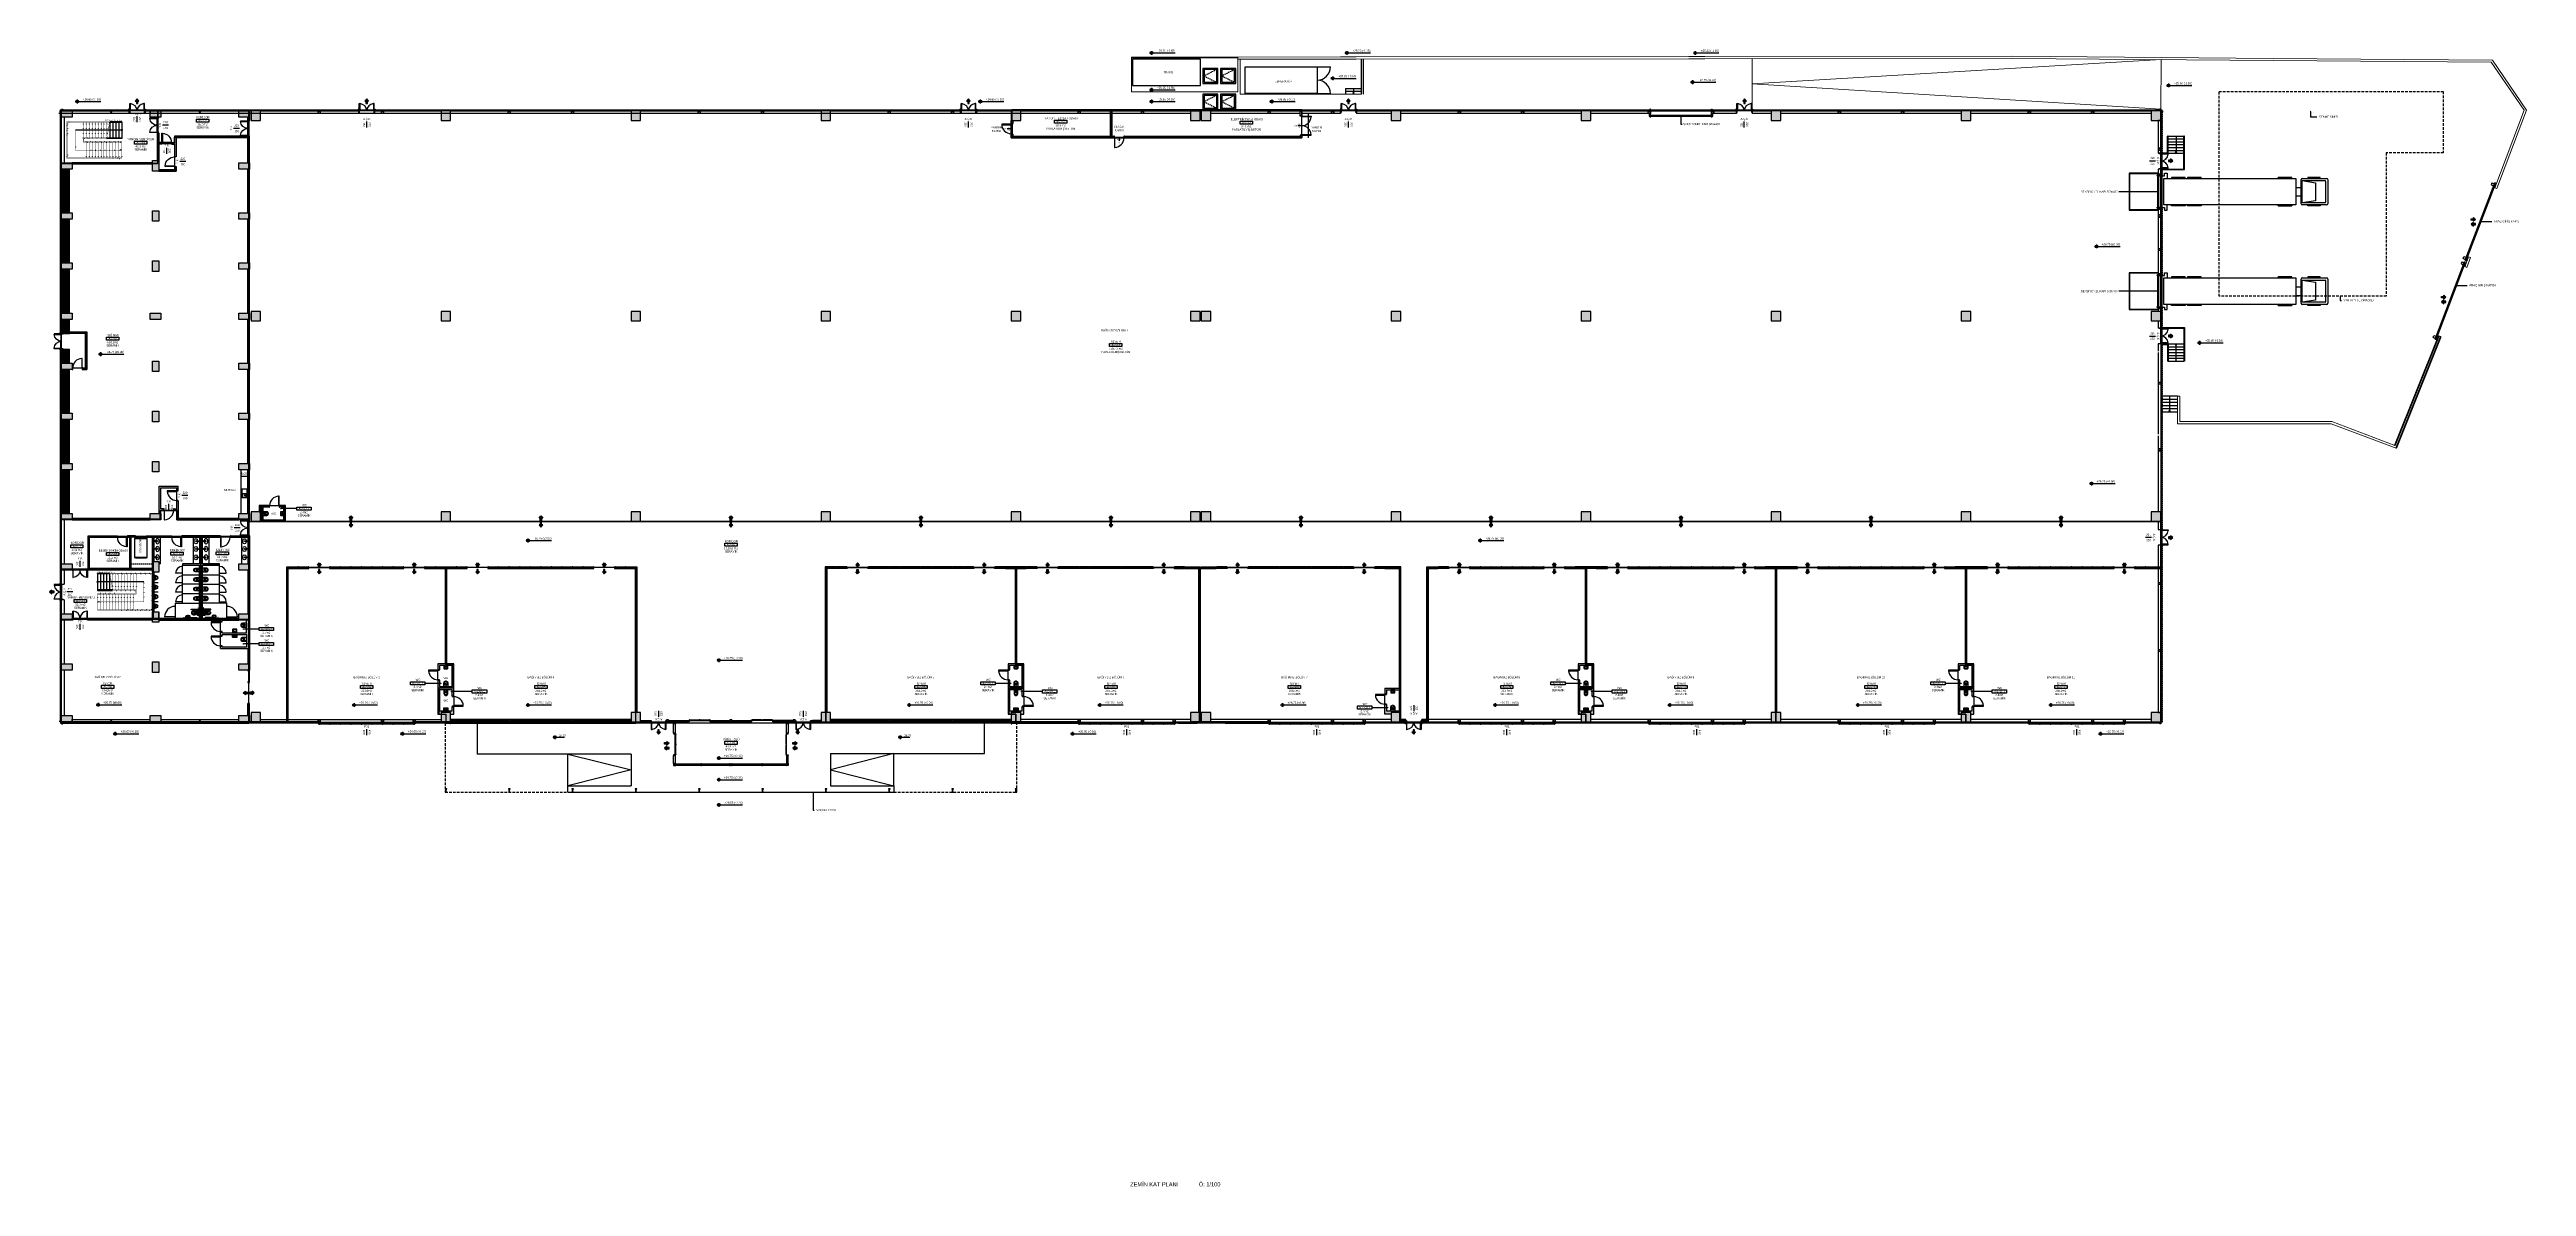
# Model space of a CAD drawing. Header units: centimetres. Extents: x 28733 to 98303, y -2883 to 8555.
# Drawn here: x 50725 to 74189, y -2883 to 7891 of the extents above; entities that cross this region are included whole.
import ezdxf
from ezdxf import colors
from ezdxf.entities.mleader import LeaderData, LeaderLine
from ezdxf.enums import TextEntityAlignment as Align
from ezdxf.math import Vec2, Vec3

# ---------------------------------------------------------------- set-up
doc = ezdxf.new("R2010")
doc.units = ezdxf.units.CM
doc.header["$LTSCALE"] = 100
doc.linetypes.add('DOT2', pattern=[0.125, 0, -0.125])
doc.linetypes.add('HIDDEN2', pattern=[0.1875, 0.125, -0.0625])
for name, color, linetype in [('A-ANNO-DIMS', 187, 'Continuous'), ('A-ANNO-IDEN', 50, 'Continuous'), ('A-ANNO-NOTE', 1, 'Continuous'), ('A-ANNO-TEXT', 50, 'Continuous'), ('A-AREA', 102, 'Continuous'), ('A-DOOR', 193, 'Continuous'), ('A-ELEV-01', 255, 'Continuous'), ('A-ELEV-02', 253, 'Continuous'), ('A-ELEV-03', 251, 'Continuous'), ('A-FLOR-EVTR', 24, 'Continuous'), ('A-FLOR-FIXT', 146, 'Continuous'), ('A-FLOR-STRS', 95, 'Continuous'), ('A-FLOR-TPTN', 8, 'Continuous'), ('A-GLAZ-FRME', 12, 'Continuous'), ('A-GLAZ-FRME-MBND', 9, 'Continuous'), ('A-GLAZ-FULL', 130, 'Continuous'), ('A-GLAZ-SILL', 8, 'Continuous'), ('A-ROOF-OTLN', 32, 'Continuous'), ('A-VHCL', 8, 'Continuous'), ('A-WALL', 134, 'Continuous'), ('A-WALL-BRCK', 11, 'Continuous'), ('A-WALL-HTCH', 8, 'Continuous'), ('A-WALL-INSL', 249, 'Continuous'), ('A-WALL-PLST', 129, 'Continuous'), ('A-WALL-SNWPNL', 200, 'Continuous'), ('A-WALL-STEL', 202, 'Continuous'), ('L-SITE-CURB', 33, 'Continuous'), ('S-CONC', 5, 'Continuous'), ('S-HTCH', 8, 'Continuous'), ('S-STEL', 3, 'Continuous')]:
    doc.layers.add(name, color=color, linetype=linetype)
doc.layers.add('GEB-BEZUG', color=2, linetype='Continuous', lineweight=50, true_color=0xffff00)
doc.styles.add('Fields_100', font='act_simplex.shx', dxfattribs={"width": 0.8, "height": 20})
doc.styles.add('Fields_200', font='act_simplex.shx', dxfattribs={"width": 0.8, "height": 40})
doc.styles.add('Fields_50', font='act_simplex.shx', dxfattribs={"width": 0.8, "height": 10})
doc.linetypes.add('BATTING', pattern='A,0.00254,-2.54,[134,ltypeshp.shx,S=2.54,R=0,X=-2.54,Y=0],-5.08,[134,ltypeshp.shx,S=2.54,R=180,X=2.54,Y=0],-2.54', length=10.16254)
pattern_1 = [(0, (47244.2896, 54361.0323), (3.175, 3.175), [3.175, -3.175])]
pattern_2 = [(0, (47244.2896, 54361.0323), (3.175, 3.175), [3.175, -3.175])]
pattern_3 = [(45, (47244.2896, 5721.5606), (-4.490128, 4.490128), []), (45, (47248.78, 5721.5606), (-4.490128, 4.490128), [3.175, -1.5875])]
pattern_4 = [(0, (-26454.6308, -0.018), (3.175, 3.175), [3.175, -3.175])]
pattern_5 = [(0, (47544.2896, 54361.0323), (3.175, 3.175), [3.175, -3.175])]

# ---------------------------------------------------------------- blocks, each defined once
blk = doc.blocks.new('_Dot')
at = {"color": 0, "linetype": 'ByBlock', "lineweight": -2}
blk.add_line((-0.5, 0), (-1, 0), dxfattribs=at)
at = {"color": 0, "linetype": 'ByBlock', "const_width": 0.5}
blk.add_lwpolyline([(-0.25, 0, 1), (0.25, 0, 1)], format="xyb", close=True, dxfattribs=at)
blk = doc.blocks.new('SEKSİYONEL KAPI')
at = {"layer": 'A-DOOR'}
for p, q in [((-16, 3), (-16, 0)), ((-15, 3), (-15, 0)), ((-4, 3), (-4, 3)), ((-4, 1), (-4, 1)), ((-16, -303), (-16, -300)), ((-15, -303), (-15, -300)), ((-9, -305), (-9, -305)), ((-4, -301), (-4, -301)), ((-4, -303), (-4, -303))]:
    blk.add_line(p, q, dxfattribs=at)
for points in [[(-5, 5), (-5, 5), (-5, 8), (-12, 8), (-12, 2), (-13, 2), (-13, 6), (-17, 6, 0.82272), (-17, 2), (-17, 2), (-17, 2), (-17, 2, -0.863572), (-17, 6), (-13, 6), (-13, 9), (-5, 9), (-5, 5)], [(-11, 5), (-11, 6, -0.414214), (-9, 8), (-9, 8, -0.414214), (-7, 6), (-7, 4)], [(-16, -1), (-16, -2, 1), (-15, -2), (-15, -1)], [(-5, -305), (-5, -305), (-5, -308), (-12, -308), (-12, -302), (-13, -302), (-13, -306), (-17, -306, -0.82272), (-17, -302), (-17, -302), (-17, -302), (-17, -302, 0.863572), (-17, -306), (-13, -306), (-13, -309), (-5, -309), (-5, -305)], [(-16, -299), (-16, -298, -1), (-15, -298), (-15, -299)], [(-11, -305), (-11, -306, 0.414214), (-9, -308), (-9, -308, 0.414214), (-7, -306), (-7, -304)]]:
    blk.add_lwpolyline(points, format="xyb", dxfattribs=at)
for points in [[(-14, 3), (-17, 3, -1), (-17, 5), (-14, 5, -1)], [(-14, -303), (-17, -303, 1), (-17, -305), (-14, -305, 1)]]:
    blk.add_lwpolyline(points, format="xyb", close=True, dxfattribs=at)
for points in [[(-16, 1), (-18, 1), (-18, -4), (-12, -4), (-12, 1), (-15, 1)], [(-16, 0), (-17, 0), (-17, -3), (-13, -3), (-13, 0), (-14, 0)], [(-12, -305), (-12, 5), (-9, 5), (-9, 5), (-7, 3), (-7, -303), (-9, -305), (-12, -305)], [(-5, 1), (-7, 1), (-7, 3), (-5, 3)], [(-5, 3), (-4, 3), (-4, 3), (-4, 3), (-4, 1), (-4, 1), (-4, 1), (-5, 1)], [(-16, -301), (-18, -301), (-18, -296), (-12, -296), (-12, -301), (-15, -301)], [(-16, -300), (-17, -300), (-17, -297), (-13, -297), (-13, -300), (-14, -300)], [(-5, -301), (-7, -301), (-7, -303), (-5, -303)], [(-5, -303), (-4, -303), (-4, -303), (-4, -303), (-4, -301), (-4, -301), (-4, -301), (-5, -301)]]:
    blk.add_lwpolyline(points, dxfattribs=at)
for points in [[(-16, -1), (-14, -1), (-14, 0), (-16, 0)], [(-5, 3), (-5, 3), (-5, 3), (-5, 4), (-3, 4), (-3, 0), (0, 0), (0, 7), (-5, 7), (-5, 5), (-5, 5), (-5, 8), (0, 8), (0, 0), (-5, 0), (-5, 1), (-5, 1), (-5, 0), (-3, 0), (-3, 3)], [(-16, -299), (-14, -299), (-14, -300), (-16, -300)], [(-5, -303), (-5, -303), (-5, -303), (-5, -304), (-3, -304), (-3, -300), (0, -300), (0, -307), (-5, -307), (-5, -305), (-5, -305), (-5, -308), (0, -308), (0, -300), (-5, -300), (-5, -301), (-5, -301), (-5, -300), (-3, -300), (-3, -303)]]:
    blk.add_lwpolyline(points, close=True, dxfattribs=at)
for centre in [(-9, 6), (-9, -306)]:
    blk.add_circle(centre, 0.25, dxfattribs=at)
for centre, start, end in [((-15, 4), 38.272, 141.728), ((-15, 4), 218.272, 321.728), ((-15, -304), 38.272, 141.728), ((-15, -304), 218.272, 321.728)]:
    blk.add_arc(centre, 1.19, start, end, dxfattribs=at)
blk = doc.blocks.new('KAPI_100')
at = {"layer": 'A-DOOR'}
blk.add_line((5, 15), (95, 15), dxfattribs=at)
for points in [[(0, 0), (5, 0), (5, 15), (0, 15)], [(95, 0), (100, 0), (100, 15), (95, 15)]]:
    blk.add_lwpolyline(points, close=True, dxfattribs=at)
blk.add_lwpolyline([(95, 15), (95, 105), (90, 105), (90, 15)], dxfattribs=at)
blk.add_arc((95, 15), 90, 93.1847, 180, dxfattribs=at)
blk = doc.blocks.new('Mahal kutusu_100')
at = {"color": 0}
blk.add_lwpolyline([(-58, 30), (58, 30), (58, 0), (-58, 0)], close=True, dxfattribs=at)
at = {"color": 0, "style": 'Fields_100', "width": 0.8}
for tag, p in [('MAHAL', (4, 38)), ('KOD', (1, 6)), ('KAPLAMA', (1, -60)), ('ALAN', (-1, -29))]:
    blk.add_attdef(tag, text='', height=20, dxfattribs=at).set_placement(p, align=Align.CENTER)
blk = doc.blocks.new('EVİYE')
at = {"linetype": 'Continuous'}
for p, q in [((19, -6), (19, -6)), ((20, -6), (20, -22)), ((20, -22), (20, -22)), ((21, -23), (21, -23)), ((21, -23), (21, -23)), ((22, -6), (22, -22)), ((22, -22), (22, -22)), ((25, -4), (25, -4)), ((27, -4), (25, -4)), ((25, -8), (27, -8)), ((25, -8), (25, -8)), ((29, -4), (29, -4)), ((33, -5), (29, -4)), ((29, -4), (29, -4)), ((29, -8), (33, -7)), ((29, -8), (29, -8))]:
    blk.add_line(p, q, dxfattribs=at)
blk.add_lwpolyline([(86, 0), (0, 0), (0, -50), (86, -50)], close=True)
blk.add_lwpolyline([(82, -2), (4, -2, 0.414214), (2, -4), (2, -46, 0.414214), (4, -48), (82, -48, 0.523943), (84, -47), (84, -4, 0.414214)], format="xyb", close=True)
blk.add_lwpolyline([(22, -9), (36, -9, -0.414214), (38, -11), (38, -44, -0.414214), (36, -46), (6, -46, -0.414214), (4, -44), (4, -11, -0.414214), (6, -9), (20, -9)], format="xyb")
for points in [[(25, -4), (24, -4), (23, -4), (22, -4)], [(22, -8), (23, -8), (24, -8), (25, -8)], [(29, -4), (28, -4), (28, -4), (28, -4), (28, -4), (27, -4)], [(27, -8), (28, -8), (28, -8), (28, -8), (28, -8), (29, -8)], [(29, -4), (29, -4), (29, -4)], [(29, -4), (29, -4), (29, -4), (29, -4)], [(29, -8), (29, -8), (29, -8), (29, -8)], [(29, -8), (29, -8), (29, -8)]]:
    blk.add_lwpolyline(points, dxfattribs=at)
blk.add_circle((28, -28), 2)
for centre, radius, start, end in [((21, -6), 1.15, 0, 180), ((21, -22), 1.12, 180.004, 187.274), ((21, -22), 1.11, 179.6327, 180), ((21, -22), 1.12, 187.2803, 193.0501), ((21, -22), 1.12, 193.0508, 194.1656), ((22, -6), 2.45, 282.2488, 283.187), ((21, -22), 1.12, 352.365, 359.9955), ((21, -22), 1.11, 0, 0.3673), ((21, -22), 1.12, 345.2288, 348.2139), ((21, -22), 1.12, 348.214, 352.3596), ((29, -5), 0.0981, 84.5106, 86.9623), ((29, -9), 1.53, 102.1714, 102.4221), ((29, -7), 0.086, 272.89, 274.1316), ((33, -5), 0.0648, 75.6342, 86.9252), ((33, -7), 0.0649, 272.9786, 284.4065)]:
    blk.add_arc(centre, radius, start, end, dxfattribs=at)
for points, knots in [([(19, -6), (19, -6), (19, -5), (20, -5), (20, -5), (20, -5), (20, -4), (20, -4), (20, -4), (21, -4), (21, -4), (21, -4), (21, -4), (22, -4), (22, -4), (22, -4), (22, -4)], [0, 0, 0, 0, 0.124892, 0.187406, 0.249919, 0.374812, 0.437329, 0.499844, 0.562367, 0.624891, 0.687407, 0.749922, 0.812445, 0.874969, 0.937484, 1, 1, 1, 1]), ([(19, -6), (19, -6), (19, -7), (20, -7), (20, -7), (20, -7)], [0, 0, 0, 0, 0.499437, 0.749696, 1, 1, 1, 1]), ([(21, -24), (21, -24), (21, -24), (21, -24), (20, -23), (20, -23), (20, -23), (20, -23), (20, -23), (20, -23), (20, -22)], [0, 0, 0, 0, 0.125137, 0.250246, 0.375317, 0.500338, 0.625307, 0.750232, 0.875122, 1, 1, 1, 1]), ([(21, -24), (21, -24), (21, -24), (21, -24), (20, -23), (20, -23), (20, -23), (20, -23), (20, -23), (20, -23), (20, -23)], [0, 0, 0, 0, 0.125774, 0.25144, 0.376916, 0.502128, 0.627034, 0.751626, 0.875929, 1, 1, 1, 1]), ([(22, -22), (22, -23), (22, -23), (22, -23), (22, -23), (22, -23), (22, -23), (21, -24), (21, -24), (21, -24), (21, -24)], [0, 0, 0, 0, 0.124878, 0.249766, 0.374691, 0.499662, 0.624683, 0.749755, 0.874863, 1, 1, 1, 1]), ([(21, -24), (21, -24), (21, -24), (21, -24), (22, -23), (22, -23), (22, -23), (22, -23), (22, -23), (22, -23), (22, -23)], [0, 0, 0, 0, 0.125766, 0.251426, 0.376898, 0.50211, 0.62702, 0.751617, 0.875925, 1, 1, 1, 1]), ([(25, -4), (25, -4), (25, -4), (25, -4), (25, -4), (25, -4), (25, -4), (25, -4), (24, -5), (24, -5), (24, -5), (24, -6), (24, -6), (24, -6)], [0, 0, 0, 0, 0.042576, 0.086043, 0.13119, 0.178675, 0.282596, 0.400733, 0.533773, 0.605591, 0.680462, 0.837443, 1, 1, 1, 1]), ([(24, -6), (24, -6), (24, -6), (24, -7), (24, -7), (24, -7), (25, -8), (25, -8), (25, -8), (25, -8), (25, -8), (25, -8), (25, -8), (25, -8)], [0, 0, 0, 0, 0.162462, 0.319396, 0.39426, 0.466082, 0.599156, 0.717347, 0.821324, 0.868827, 0.913983, 0.957445, 1, 1, 1, 1]), ([(26, -6), (26, -6), (26, -6), (26, -5), (26, -5), (26, -5), (26, -5), (26, -4), (26, -4), (27, -4), (27, -4), (27, -4), (27, -4), (27, -4), (27, -4)], [0, 0, 0, 0, 0.136919, 0.272121, 0.338641, 0.404193, 0.531768, 0.593808, 0.654623, 0.772686, 0.830354, 0.887308, 0.94377, 1, 1, 1, 1]), ([(27, -8), (27, -8), (27, -8), (27, -8), (27, -8), (27, -8), (26, -8), (26, -8), (26, -7), (26, -7), (26, -7), (26, -7), (26, -6), (26, -6), (26, -6)], [0, 0, 0, 0, 0.056218, 0.112671, 0.169619, 0.227285, 0.345353, 0.406172, 0.46822, 0.595811, 0.66137, 0.727894, 0.863096, 1, 1, 1, 1]), ([(33, -7), (33, -7), (33, -7), (33, -7), (33, -7), (33, -7), (34, -7), (34, -6), (34, -6), (34, -6), (34, -5), (33, -5), (33, -5), (33, -5), (33, -5), (33, -5), (33, -5)], [0, 0, 0, 0, 0.058363, 0.117424, 0.177669, 0.239426, 0.302812, 0.367695, 0.499943, 0.632207, 0.697109, 0.760515, 0.822295, 0.882558, 0.941631, 1, 1, 1, 1])]:
    blk.add_open_spline(points, degree=3, knots=knots, dxfattribs=at)
blk = doc.blocks.new('Kot_plan')
h = blk.add_hatch(color=0)
h.paths.add_polyline_path([(0, 13, 0.414214), (-13, 0), (0, 0)])
h.paths.add_polyline_path([(13, 0), (0, 0), (0, -13, 0.414214)])
at = {"color": 0}
for p, q in [((-18, 0), (92, 0)), ((0, 18), (0, -18))]:
    blk.add_line(p, q, dxfattribs=at)
blk.add_circle((0, 0), 13, dxfattribs=at)
at = {"color": 0, "style": 'Fields_100', "width": 0.8}
blk.add_attdef('BITMISKOT', (22, 5), '', height=20, dxfattribs=at)
blk.add_attdef('KABAKOT', text='', height=20, dxfattribs=at).set_placement((22, -5), align=Align.TOP_LEFT)
blk = doc.blocks.new('Kapı Kodu_100')
at = {"color": 0}
blk.add_lwpolyline([(28, 0), (-28, 0)], dxfattribs=at)
at = {"color": 0, "style": 'Fields_100', "width": 0.8}
for tag, p in [('KK', (-63, -10)), ('W', (1, 17)), ('H', (1, -36))]:
    blk.add_attdef(tag, text='', height=20, dxfattribs=at).set_placement(p, align=Align.CENTER)
blk = doc.blocks.new('KLOZET')
at = {"linetype": 'Continuous'}
for p, q in [((-18, 36), (-17, 37)), ((-18, 35), (-18, 36)), ((-18, 33), (-18, 35)), ((-18, 32), (-18, 33)), ((-18, 31), (-18, 32)), ((-18, 29), (-18, 31)), ((-18, 28), (-18, 29)), ((-18, 27), (-18, 28)), ((-18, 25), (-18, 27)), ((-18, 24), (-18, 25)), ((-18, 22), (-18, 24)), ((-18, 21), (-18, 22)), ((-18, 17), (-18, 21)), ((-18, 12), (-18, 17)), ((-18, 0), (-18, 12)), ((-18, 0), (18, 0)), ((-17, 40), (-16, 41)), ((-17, 39), (-17, 40)), ((-17, 38), (-17, 39)), ((-17, 37), (-17, 38)), ((-16, 43), (-15, 44)), ((-16, 42), (-16, 43)), ((-16, 41), (-16, 42)), ((-15, 45), (-14, 46)), ((-15, 44), (-15, 45)), ((-14, 47), (-13, 48)), ((-14, 46), (-14, 47)), ((-13, 48), (-12, 48)), ((-12, 49), (-11, 50)), ((-12, 48), (-12, 49)), ((-11, 38), (-12, 38)), ((-12, 38), (-12, 37)), ((-12, 37), (-12, 37)), ((-12, 37), (-12, 36)), ((-12, 36), (-12, 36)), ((-12, 36), (-12, 35)), ((-12, 35), (-12, 35)), ((-12, 35), (-12, 34)), ((-12, 34), (-12, 33)), ((-12, 33), (-12, 33)), ((-12, 33), (-12, 32)), ((-12, 32), (-12, 31)), ((-12, 31), (-12, 30)), ((-12, 30), (-12, 30)), ((-12, 30), (-12, 29)), ((-12, 29), (-12, 28)), ((-12, 28), (-12, 27)), ((-12, 27), (-12, 26)), ((-12, 26), (-12, 25)), ((-12, 25), (-12, 24)), ((-12, 24), (-12, 23)), ((-12, 23), (-12, 22)), ((-11, 50), (-10, 50)), ((-10, 41), (-11, 41)), ((-11, 41), (-11, 40)), ((-11, 40), (-11, 40)), ((-11, 40), (-11, 40)), ((-11, 40), (-11, 39)), ((-11, 39), (-11, 39)), ((-11, 39), (-11, 39)), ((-11, 39), (-11, 38)), ((-10, 50), (-10, 51)), ((-10, 51), (-9, 51)), ((-9, 43), (-10, 43)), ((-10, 43), (-10, 42)), ((-10, 42), (-10, 42)), ((-10, 42), (-10, 42)), ((-10, 42), (-10, 42)), ((-10, 42), (-10, 41)), ((-10, 41), (-10, 41)), ((-9, 51), (-8, 52)), ((-9, 44), (-9, 43)), ((-8, 44), (-9, 44)), ((-9, 44), (-9, 44)), ((-9, 43), (-9, 43)), ((-9, 43), (-9, 43)), ((-9, 18), (-8, 18)), ((-8, 52), (-7, 52)), ((-7, 45), (-8, 45)), ((-8, 45), (-8, 45)), ((-8, 45), (-8, 45)), ((-8, 45), (-8, 44)), ((-8, 44), (-8, 44)), ((-8, 18), (-7, 18)), ((-7, 52), (-6, 52)), ((-6, 46), (-7, 46)), ((-7, 46), (-7, 46)), ((-7, 46), (-7, 45)), ((-7, 18), (-6, 18)), ((-6, 52), (-6, 53)), ((-6, 53), (-5, 53)), ((-5, 47), (-6, 47)), ((-6, 47), (-6, 46)), ((-6, 46), (-6, 46)), ((-6, 46), (-6, 46)), ((-6, 18), (-5, 18)), ((-5, 53), (-4, 53)), ((-4, 47), (-5, 47)), ((-5, 47), (-5, 47)), ((-5, 47), (-5, 47)), ((-4, 26), (-5, 25)), ((-5, 25), (-5, 25)), ((-5, 25), (-5, 24)), ((-5, 25), (-5, 25)), ((-5, 24), (-5, 24)), ((-5, 24), (-5, 24)), ((-5, 24), (-5, 21)), ((-5, 18), (-4, 18)), ((-4, 53), (-3, 54)), ((-3, 48), (-4, 47)), ((-4, 47), (-4, 47)), ((-4, 47), (-4, 47)), ((-3, 27), (-4, 27)), ((-4, 27), (-4, 27)), ((-4, 27), (-4, 27)), ((-4, 27), (-4, 26)), ((-4, 26), (-4, 26)), ((-4, 26), (-4, 26)), ((-4, 21), (-2, 21)), ((-4, 18), (-3, 18)), ((-3, 54), (-2, 54)), ((-2, 48), (-3, 48)), ((-3, 48), (-3, 48)), ((-3, 48), (-3, 48)), ((-2, 28), (-3, 28)), ((-3, 28), (-3, 28)), ((-3, 28), (-3, 27)), ((-3, 27), (-3, 27)), ((-3, 18), (-2, 18)), ((-2, 54), (-2, 54)), ((-2, 54), (-1, 54)), ((-1, 48), (-2, 48)), ((-2, 48), (-2, 48)), ((-2, 48), (-2, 48)), ((-1, 28), (-2, 28)), ((-2, 28), (-2, 28)), ((-2, 28), (-2, 28)), ((-2, 21), (0, 21)), ((-2, 18), (-1, 18)), ((-1, 54), (0, 54)), ((0, 48), (-1, 48)), ((-1, 48), (-1, 48)), ((-1, 48), (-1, 48)), ((-1, 48), (-1, 48)), ((0, 29), (-1, 28)), ((-1, 28), (-1, 28)), ((-1, 28), (-1, 28)), ((-1, 18), (0, 18)), ((0, 54), (1, 54)), ((1, 48), (0, 48)), ((0, 48), (0, 48)), ((0, 48), (0, 48)), ((0, 48), (0, 48)), ((0, 29), (1, 28)), ((0, 29), (0, 29)), ((0, 29), (0, 29)), ((0, 21), (2, 21)), ((0, 18), (1, 18)), ((1, 54), (2, 54)), ((2, 48), (1, 48)), ((1, 28), (2, 28)), ((1, 28), (1, 28)), ((1, 28), (1, 28)), ((1, 18), (2, 18)), ((2, 54), (2, 54)), ((2, 54), (3, 54)), ((3, 48), (2, 48)), ((2, 48), (2, 48)), ((2, 28), (3, 28)), ((2, 28), (2, 28)), ((2, 28), (2, 28)), ((2, 21), (3, 21)), ((2, 18), (3, 18)), ((3, 54), (4, 53)), ((4, 47), (3, 48)), ((3, 48), (3, 48)), ((3, 28), (3, 27)), ((3, 28), (3, 28)), ((3, 27), (4, 27)), ((3, 27), (3, 27)), ((3, 21), (4, 21)), ((3, 18), (4, 18)), ((4, 53), (5, 53)), ((5, 47), (4, 47)), ((4, 47), (4, 47)), ((4, 27), (4, 26)), ((4, 27), (4, 27)), ((4, 26), (5, 25)), ((4, 26), (4, 26)), ((4, 26), (4, 26)), ((4, 26), (4, 26)), ((4, 18), (5, 18)), ((5, 53), (6, 53)), ((6, 46), (5, 47)), ((5, 47), (5, 47)), ((5, 25), (5, 24)), ((5, 25), (5, 25)), ((5, 25), (5, 25)), ((5, 24), (5, 23)), ((5, 24), (5, 24)), ((5, 23), (5, 21)), ((5, 18), (6, 18)), ((6, 53), (6, 52)), ((6, 52), (7, 52)), ((7, 46), (6, 46)), ((6, 46), (6, 46)), ((6, 18), (7, 18)), ((7, 52), (8, 52)), ((8, 45), (7, 46)), ((7, 18), (8, 18)), ((8, 52), (9, 51)), ((8, 44), (8, 45)), ((8, 45), (8, 45)), ((9, 44), (8, 44)), ((8, 18), (9, 18)), ((9, 51), (10, 51)), ((9, 43), (9, 44)), ((10, 43), (9, 43)), ((10, 51), (10, 50)), ((10, 50), (11, 50)), ((10, 42), (10, 43)), ((11, 41), (10, 42)), ((10, 42), (10, 42)), ((11, 50), (12, 49)), ((11, 40), (11, 41)), ((11, 39), (11, 40)), ((11, 40), (11, 40)), ((11, 38), (11, 39)), ((12, 37), (11, 38)), ((12, 49), (12, 48)), ((12, 48), (13, 48)), ((12, 36), (12, 37)), ((12, 37), (12, 37)), ((12, 35), (12, 36)), ((12, 34), (12, 35)), ((12, 33), (12, 34)), ((12, 32), (12, 33)), ((12, 31), (12, 32)), ((12, 30), (12, 31)), ((12, 29), (12, 30)), ((12, 28), (12, 29)), ((12, 27), (12, 28)), ((12, 26), (12, 27)), ((12, 25), (12, 26)), ((12, 23), (12, 25)), ((12, 22), (12, 23)), ((13, 48), (14, 47)), ((14, 47), (14, 46)), ((14, 46), (15, 45)), ((15, 45), (15, 44)), ((15, 44), (16, 43)), ((16, 43), (16, 42)), ((16, 42), (16, 41)), ((16, 41), (17, 40)), ((17, 40), (17, 39)), ((17, 39), (17, 38)), ((17, 38), (17, 37)), ((17, 37), (18, 36)), ((18, 36), (18, 35)), ((18, 35), (18, 33)), ((18, 33), (18, 32)), ((18, 32), (18, 31)), ((18, 31), (18, 29)), ((18, 29), (18, 28)), ((18, 28), (18, 27)), ((18, 27), (18, 25)), ((18, 25), (18, 24)), ((18, 24), (18, 22)), ((18, 22), (18, 21)), ((18, 21), (18, 17)), ((18, 17), (18, 14)), ((18, 14), (18, 0))]:
    blk.add_line(p, q, dxfattribs=at)
at = {"ltscale": 3}
for p, q in [((-6, 11), (-9, 11)), ((-8, 12), (-8, 10)), ((9, 11), (6, 11)), ((8, 12), (8, 10))]:
    blk.add_line(p, q, dxfattribs=at)
at = {"lineweight": 0}
for p, q in [((-4, 21), (-5, 21)), ((4, 21), (5, 21))]:
    blk.add_line(p, q, dxfattribs=at)
at = {"linetype": 'Continuous'}
for centre in [(-8, 11), (8, 11)]:
    blk.add_circle(centre, 0.75, dxfattribs=at)
for centre, start, end in [((-9, 22), 179.5021, 262.9898), ((9, 22), 277.0095, 0.5028)]:
    blk.add_arc(centre, 3.72, start, end, dxfattribs=at)
blk = doc.blocks.new('KAPI 150')
at = {"layer": 'A-DOOR'}
blk.add_line((145, 15), (5, 15), dxfattribs=at)
for points in [[(5, 0), (0, 0), (0, 15), (5, 15)], [(150, 0), (145, 0), (145, 15), (150, 15)]]:
    blk.add_lwpolyline(points, close=True, dxfattribs=at)
for points in [[(5, 15), (5, 85), (10, 85), (10, 15)], [(145, 15), (145, 85), (140, 85), (140, 15)]]:
    blk.add_lwpolyline(points, dxfattribs=at)
for centre, start, end in [((5, 15), 0, 85.904), ((145, 15), 94.096, 180)]:
    blk.add_arc(centre, 70, start, end, dxfattribs=at)
blk = doc.blocks.new('AÇK_01')
at = {"color": 0}
blk.add_lwpolyline([(28, 0), (-28, 0)], dxfattribs=at)
at = {"color": 0, "style": 'Fields_100', "width": 0.8}
blk.add_attdef('A.Ç.K.01', text='', height=20, rotation=90, dxfattribs=at).set_placement((-53, 0), align=Align.MIDDLE_CENTER)
for tag, p in [('W', (1, 17)), ('H', (1, -36))]:
    blk.add_attdef(tag, text='', height=20, dxfattribs=at).set_placement(p, align=Align.CENTER)
blk = doc.blocks.new('Mahal Kutusu_100_2')
at = {"color": 0}
blk.add_lwpolyline([(-68, 30), (68, 30), (68, 0), (-68, 0)], close=True, dxfattribs=at)
at = {"color": 0, "style": 'Fields_100', "width": 0.8}
for tag, p in [('A-Z-04.1', (1, 6)), ('MAHAL', (4, 38)), ('KAPLAMA', (1, -60)), ('ALAN', (-1, -29))]:
    blk.add_attdef(tag, text='', height=20, dxfattribs=at).set_placement(p, align=Align.CENTER)
blk = doc.blocks.new('LAVABO')
at = {"linetype": 'Continuous'}
for p, q in [((-7, 2, 0), (-19, 2, 0)), ((-7, 2, 0), (-7, 2, 0)), ((-7, -2, 0), (-19, -2, 0)), ((-17, -2, 0), (-17, -2, 0))]:
    blk.add_line(p, q, dxfattribs=at)
for centre, radius, start, end in [((-19, 0, 0), 2.29, 90, 270), ((15, 0), 28, 151.2178, 175.7423), ((2, 8), 13.3, 88.606, 154.1993), ((-7, 0, 0), 1.87, 272, 88), ((0, 0), 3.75, 0, 180), ((0, 0), 3.75, 180, 0), ((3, 8), 13.3, 25.8007, 91.394), ((-10, 0), 28, 0, 28.7822), ((-10, 0), 28, 331.2178, 0), ((15, 0), 28, 184.2782, 208.7822), ((2, -8), 13.3, 205.8007, 271.394), ((3, -8), 13.3, 268.606, 334.1993)]:
    blk.add_arc(centre, radius, start, end, dxfattribs=at)
blk = doc.blocks.new('pisuvar')
at = {"layer": 'A-FLOR-FIXT'}
for p, q in [((0, 20), (0, 0)), ((0, -20), (0, 0)), ((10, 12), (10, 0)), ((10, -12), (10, 0)), ((11, 1), (11, -2)), ((14, 3), (12, 3)), ((14, -3), (12, -3))]:
    blk.add_line(p, q, dxfattribs=at)
for centre, radius, start, end in [((-1, -40), 60.2, 68.7376, 89.3515), ((14, 13), 3.94, 93.4154, 186.4444), ((13, 7), 7.98, 78.422, 107.3363), ((12, 1), 1.5, 90, 180), ((15, -2), 18.3, 70.0984, 93.8499), ((8, -20), 34.5, 61.3476, 80.144), ((14, 0), 3, 270, 90), ((1, -40), 58.6, 58.3409, 70.4152), ((-5, -47), 65.1, 58.5786, 62.7878), ((24, 1), 9.11, 355.3696, 55.9725), ((24, -1), 9.11, 304.0275, 4.6304), ((26, 0), 12, 24.1864, 58.3669), ((28, 0), 10.5, 331.3789, 28.6211), ((-1, 40), 60.2, 270.6485, 291.2624), ((14, -13), 3.94, 173.5556, 266.5846), ((13, -7), 7.98, 252.6637, 281.578), ((12, -2), 1.5, 180, 270), ((8, 20), 34.5, 279.856, 298.6524), ((15, 2), 18.3, 266.1501, 289.9016), ((1, 40), 58.6, 289.5848, 301.6591), ((-5, 47), 65.1, 297.2122, 301.4214), ((26, 0), 12, 301.6331, 335.8136)]:
    blk.add_arc(centre, radius, start, end, dxfattribs=at)
blk = doc.blocks.new('*U41')
at = {"layer": 'A-WALL-SNWPNL'}
blk.add_lwpolyline([(50, 1), (42, 1), (40, -1), (32, -1), (30, 1), (22, 1), (20, -1), (12, -1), (10, 1), (2, 1), (0, -1), (-8, -1), (-10, 1), (-18, 1), (-20, -1), (-28, -1), (-30, 1), (-38, 1), (-40, -1), (-48, -1), (-50, 1)], dxfattribs=at)
blk = doc.blocks.new('*U42')
at = {"layer": 'A-WALL-STEL', "color": 0, "linetype": 'ByBlock', "lineweight": -2, "transparency": 16777216}
for p in [(0, 0), (100, 0), (200, 0), (300, 0), (400, 0), (500, 0), (600, 0), (700, 0)]:
    blk.add_blockref('*U41', p, dxfattribs=at)
blk = doc.blocks.new('*U43')
at = {"layer": 'A-WALL-SNWPNL'}
blk.add_lwpolyline([(50, 1), (42, 1), (40, -1), (32, -1), (30, 1), (22, 1), (20, -1), (12, -1), (10, 1), (2, 1), (0, -1), (-8, -1), (-10, 1), (-18, 1), (-20, -1), (-28, -1), (-30, 1), (-38, 1), (-40, -1), (-48, -1), (-50, 1)], dxfattribs=at)
blk = doc.blocks.new('*U44')
at = {"layer": 'A-WALL-STEL', "color": 0, "linetype": 'ByBlock', "lineweight": -2, "transparency": 16777216}
for p in [(0, 0), (100, 0), (200, 0)]:
    blk.add_blockref('*U43', p, dxfattribs=at)
blk = doc.blocks.new('*U45')
at = {"layer": 'A-WALL-SNWPNL'}
blk.add_lwpolyline([(50, 1), (42, 1), (40, -1), (32, -1), (30, 1), (22, 1), (20, -1), (12, -1), (10, 1), (2, 1), (0, -1), (-8, -1), (-10, 1), (-18, 1), (-20, -1), (-28, -1), (-30, 1), (-38, 1), (-40, -1), (-48, -1), (-50, 1)], dxfattribs=at)
blk = doc.blocks.new('*U46')
at = {"layer": 'A-WALL-STEL', "color": 0, "linetype": 'ByBlock', "lineweight": -2, "transparency": 16777216}
for p in [(0, 0), (100, 0), (200, 0)]:
    blk.add_blockref('*U45', p, dxfattribs=at)
blk = doc.blocks.new('*U47')
at = {"layer": 'A-WALL-SNWPNL'}
blk.add_lwpolyline([(50, 1), (42, 1), (40, -1), (32, -1), (30, 1), (22, 1), (20, -1), (12, -1), (10, 1), (2, 1), (0, -1), (-8, -1), (-10, 1), (-18, 1), (-20, -1), (-28, -1), (-30, 1), (-38, 1), (-40, -1), (-48, -1), (-50, 1)], dxfattribs=at)
blk = doc.blocks.new('*U48')
at = {"layer": 'A-WALL-STEL', "color": 0, "linetype": 'ByBlock', "lineweight": -2, "transparency": 16777216}
for p in [(0, 0), (100, 0), (200, 0), (300, 0), (400, 0), (500, 0), (600, 0), (700, 0)]:
    blk.add_blockref('*U47', p, dxfattribs=at)
blk = doc.blocks.new('*U49')
at = {"layer": 'A-WALL-SNWPNL'}
blk.add_lwpolyline([(50, 1), (42, 1), (40, -1), (32, -1), (30, 1), (22, 1), (20, -1), (12, -1), (10, 1), (2, 1), (0, -1), (-8, -1), (-10, 1), (-18, 1), (-20, -1), (-28, -1), (-30, 1), (-38, 1), (-40, -1), (-48, -1), (-50, 1)], dxfattribs=at)
blk = doc.blocks.new('*U50')
at = {"layer": 'A-WALL-STEL', "color": 0, "linetype": 'ByBlock', "lineweight": -2, "transparency": 16777216}
for p in [(0, 0), (100, 0), (200, 0), (300, 0), (400, 0), (500, 0), (600, 0), (700, 0)]:
    blk.add_blockref('*U49', p, dxfattribs=at)
blk = doc.blocks.new('*U51')
at = {"layer": 'A-WALL-SNWPNL'}
blk.add_lwpolyline([(50, 1), (42, 1), (40, -1), (32, -1), (30, 1), (22, 1), (20, -1), (12, -1), (10, 1), (2, 1), (0, -1), (-8, -1), (-10, 1), (-18, 1), (-20, -1), (-28, -1), (-30, 1), (-38, 1), (-40, -1), (-48, -1), (-50, 1)], dxfattribs=at)
blk = doc.blocks.new('*U52')
at = {"layer": 'A-WALL-STEL', "color": 0, "linetype": 'ByBlock', "lineweight": -2, "transparency": 16777216}
for p in [(0, 0), (100, 0), (200, 0), (300, 0), (400, 0), (500, 0), (600, 0), (700, 0)]:
    blk.add_blockref('*U51', p, dxfattribs=at)
blk = doc.blocks.new('*U53')
at = {"layer": 'A-WALL-SNWPNL'}
blk.add_lwpolyline([(50, 1), (42, 1), (40, -1), (32, -1), (30, 1), (22, 1), (20, -1), (12, -1), (10, 1), (2, 1), (0, -1), (-8, -1), (-10, 1), (-18, 1), (-20, -1), (-28, -1), (-30, 1), (-38, 1), (-40, -1), (-48, -1), (-50, 1)], dxfattribs=at)
blk = doc.blocks.new('*U54')
at = {"layer": 'A-WALL-STEL', "color": 0, "linetype": 'ByBlock', "lineweight": -2, "transparency": 16777216}
for p in [(0, 0), (100, 0), (200, 0)]:
    blk.add_blockref('*U53', p, dxfattribs=at)
blk = doc.blocks.new('*U55')
at = {"layer": 'A-WALL-SNWPNL'}
blk.add_lwpolyline([(50, 1), (42, 1), (40, -1), (32, -1), (30, 1), (22, 1), (20, -1), (12, -1), (10, 1), (2, 1), (0, -1), (-8, -1), (-10, 1), (-18, 1), (-20, -1), (-28, -1), (-30, 1), (-38, 1), (-40, -1), (-48, -1), (-50, 1)], dxfattribs=at)
blk = doc.blocks.new('*U56')
at = {"layer": 'A-WALL-STEL', "color": 0, "linetype": 'ByBlock', "lineweight": -2, "transparency": 16777216}
for p in [(0, 0), (100, 0), (200, 0), (300, 0), (400, 0), (500, 0), (600, 0), (700, 0), (800, 0), (900, 0), (1000, 0), (1100, 0), (1200, 0), (1300, 0), (1400, 0), (1500, 0)]:
    blk.add_blockref('*U55', p, dxfattribs=at)
blk = doc.blocks.new('*U33')
at = {"layer": 'A-WALL-SNWPNL'}
blk.add_lwpolyline([(50, 1), (42, 1), (40, -1), (32, -1), (30, 1), (22, 1), (20, -1), (12, -1), (10, 1), (2, 1), (0, -1), (-8, -1), (-10, 1), (-18, 1), (-20, -1), (-28, -1), (-30, 1), (-38, 1), (-40, -1), (-48, -1), (-50, 1)], dxfattribs=at)
blk = doc.blocks.new('*U34')
at = {"layer": 'A-WALL-STEL', "color": 0, "linetype": 'ByBlock', "lineweight": -2, "transparency": 16777216}
for p in [(0, 0), (100, 0), (200, 0), (300, 0), (400, 0), (500, 0), (600, 0), (700, 0), (800, 0), (900, 0), (1000, 0), (1100, 0), (1200, 0), (1300, 0), (1400, 0), (1500, 0), (1600, 0)]:
    blk.add_blockref('*U33', p, dxfattribs=at)
blk = doc.blocks.new('*U35')
at = {"layer": 'A-WALL-SNWPNL'}
blk.add_lwpolyline([(50, 1), (42, 1), (40, -1), (32, -1), (30, 1), (22, 1), (20, -1), (12, -1), (10, 1), (2, 1), (0, -1), (-8, -1), (-10, 1), (-18, 1), (-20, -1), (-28, -1), (-30, 1), (-38, 1), (-40, -1), (-48, -1), (-50, 1)], dxfattribs=at)
blk = doc.blocks.new('*U36')
at = {"layer": 'A-WALL-STEL', "color": 0, "linetype": 'ByBlock', "lineweight": -2, "transparency": 16777216}
for p in [(0, 0), (100, 0)]:
    blk.add_blockref('*U35', p, dxfattribs=at)
blk = doc.blocks.new('*U37')
at = {"layer": 'A-WALL-SNWPNL'}
blk.add_lwpolyline([(50, 1), (42, 1), (40, -1), (32, -1), (30, 1), (22, 1), (20, -1), (12, -1), (10, 1), (2, 1), (0, -1), (-8, -1), (-10, 1), (-18, 1), (-20, -1), (-28, -1), (-30, 1), (-38, 1), (-40, -1), (-48, -1), (-50, 1)], dxfattribs=at)
blk = doc.blocks.new('*U38')
at = {"layer": 'A-WALL-STEL', "color": 0, "linetype": 'ByBlock', "lineweight": -2, "transparency": 16777216}
for p in [(0, 0), (100, 0), (200, 0), (300, 0), (400, 0), (500, 0)]:
    blk.add_blockref('*U37', p, dxfattribs=at)
blk = doc.blocks.new('*U39')
at = {"layer": 'A-WALL-SNWPNL'}
blk.add_lwpolyline([(50, 1), (42, 1), (40, -1), (32, -1), (30, 1), (22, 1), (20, -1), (12, -1), (10, 1), (2, 1), (0, -1), (-8, -1), (-10, 1), (-18, 1), (-20, -1), (-28, -1), (-30, 1), (-38, 1), (-40, -1), (-48, -1), (-50, 1)], dxfattribs=at)
blk = doc.blocks.new('*U40')
at = {"layer": 'A-WALL-STEL', "color": 0, "linetype": 'ByBlock', "lineweight": -2, "transparency": 16777216}
for p in [(0, 0), (100, 0), (200, 0), (300, 0)]:
    blk.add_blockref('*U39', p, dxfattribs=at)
blk = doc.blocks.new('*U13')
at = {"layer": 'A-WALL-SNWPNL'}
blk.add_lwpolyline([(50, 1), (42, 1), (40, -1), (32, -1), (30, 1), (22, 1), (20, -1), (12, -1), (10, 1), (2, 1), (0, -1), (-8, -1), (-10, 1), (-18, 1), (-20, -1), (-28, -1), (-30, 1), (-38, 1), (-40, -1), (-48, -1), (-50, 1)], dxfattribs=at)
blk = doc.blocks.new('*U14')
at = {"layer": 'A-WALL-STEL', "color": 0, "linetype": 'ByBlock', "lineweight": -2, "transparency": 16777216}
for p in [(0, 0), (100, 0), (200, 0), (300, 0), (400, 0), (500, 0), (600, 0), (700, 0), (800, 0), (900, 0), (1000, 0), (1100, 0), (1200, 0), (1300, 0), (1400, 0), (1500, 0), (1600, 0), (1700, 0), (1800, 0), (1900, 0), (2000, 0), (2100, 0), (2200, 0), (2300, 0), (2400, 0), (2500, 0), (2600, 0), (2700, 0), (2800, 0), (2900, 0), (3000, 0), (3100, 0), (3200, 0), (3300, 0)]:
    blk.add_blockref('*U13', p, dxfattribs=at)
blk = doc.blocks.new('*U15')
at = {"layer": 'A-WALL-SNWPNL'}
blk.add_lwpolyline([(50, 1), (42, 1), (40, -1), (32, -1), (30, 1), (22, 1), (20, -1), (12, -1), (10, 1), (2, 1), (0, -1), (-8, -1), (-10, 1), (-18, 1), (-20, -1), (-28, -1), (-30, 1), (-38, 1), (-40, -1), (-48, -1), (-50, 1)], dxfattribs=at)
blk = doc.blocks.new('*U16')
at = {"layer": 'A-WALL-STEL', "color": 0, "linetype": 'ByBlock', "lineweight": -2, "transparency": 16777216}
for p in [(0, 0), (100, 0), (200, 0), (300, 0), (400, 0), (500, 0), (600, 0), (700, 0), (800, 0), (900, 0), (1000, 0), (1100, 0), (1200, 0), (1300, 0), (1400, 0), (1500, 0), (1600, 0), (1700, 0), (1800, 0), (1900, 0), (2000, 0), (2100, 0), (2200, 0), (2300, 0), (2400, 0), (2500, 0), (2600, 0), (2700, 0), (2800, 0), (2900, 0), (3000, 0), (3100, 0), (3200, 0), (3300, 0), (3400, 0), (3500, 0), (3600, 0), (3700, 0), (3800, 0), (3900, 0), (4000, 0), (4100, 0), (4200, 0), (4300, 0), (4400, 0), (4500, 0), (4600, 0), (4700, 0), (4800, 0), (4900, 0), (5000, 0), (5100, 0), (5200, 0), (5300, 0), (5400, 0)]:
    blk.add_blockref('*U15', p, dxfattribs=at)
blk = doc.blocks.new('*U25')
at = {"layer": 'A-WALL-SNWPNL'}
blk.add_lwpolyline([(50, 1), (42, 1), (40, -1), (32, -1), (30, 1), (22, 1), (20, -1), (12, -1), (10, 1), (2, 1), (0, -1), (-8, -1), (-10, 1), (-18, 1), (-20, -1), (-28, -1), (-30, 1), (-38, 1), (-40, -1), (-48, -1), (-50, 1)], dxfattribs=at)
blk = doc.blocks.new('*U26')
at = {"layer": 'A-WALL-STEL', "color": 0, "linetype": 'ByBlock', "lineweight": -2, "transparency": 16777216}
for p in [(0, 0), (100, 0), (200, 0), (300, 0), (400, 0), (500, 0), (600, 0), (700, 0), (800, 0), (900, 0), (1000, 0), (1100, 0), (1200, 0), (1300, 0), (1400, 0), (1500, 0), (1600, 0), (1700, 0), (1800, 0), (1900, 0)]:
    blk.add_blockref('*U25', p, dxfattribs=at)
blk = doc.blocks.new('*U27')
at = {"layer": 'A-WALL-SNWPNL'}
blk.add_lwpolyline([(50, 1), (42, 1), (40, -1), (32, -1), (30, 1), (22, 1), (20, -1), (12, -1), (10, 1), (2, 1), (0, -1), (-8, -1), (-10, 1), (-18, 1), (-20, -1), (-28, -1), (-30, 1), (-38, 1), (-40, -1), (-48, -1), (-50, 1)], dxfattribs=at)
blk = doc.blocks.new('*U28')
at = {"layer": 'A-WALL-STEL', "color": 0, "linetype": 'ByBlock', "lineweight": -2, "transparency": 16777216}
for p in [(0, 0), (100, 0), (200, 0), (300, 0), (400, 0), (500, 0)]:
    blk.add_blockref('*U27', p, dxfattribs=at)
blk = doc.blocks.new('*U29')
at = {"layer": 'A-WALL-SNWPNL'}
blk.add_lwpolyline([(50, 1), (42, 1), (40, -1), (32, -1), (30, 1), (22, 1), (20, -1), (12, -1), (10, 1), (2, 1), (0, -1), (-8, -1), (-10, 1), (-18, 1), (-20, -1), (-28, -1), (-30, 1), (-38, 1), (-40, -1), (-48, -1), (-50, 1)], dxfattribs=at)
blk = doc.blocks.new('*U30')
at = {"layer": 'A-WALL-STEL', "color": 0, "linetype": 'ByBlock', "lineweight": -2, "transparency": 16777216}
for p in [(0, 0), (100, 0), (200, 0), (300, 0), (400, 0), (500, 0), (600, 0), (700, 0), (800, 0), (900, 0), (1000, 0), (1100, 0), (1200, 0), (1300, 0), (1400, 0), (1500, 0), (1600, 0), (1700, 0), (1800, 0), (1900, 0), (2000, 0)]:
    blk.add_blockref('*U29', p, dxfattribs=at)
blk = doc.blocks.new('*U31')
at = {"layer": 'A-WALL-SNWPNL'}
blk.add_lwpolyline([(50, 1), (42, 1), (40, -1), (32, -1), (30, 1), (22, 1), (20, -1), (12, -1), (10, 1), (2, 1), (0, -1), (-8, -1), (-10, 1), (-18, 1), (-20, -1), (-28, -1), (-30, 1), (-38, 1), (-40, -1), (-48, -1), (-50, 1)], dxfattribs=at)
blk = doc.blocks.new('*U32')
at = {"layer": 'A-WALL-STEL', "color": 0, "linetype": 'ByBlock', "lineweight": -2, "transparency": 16777216}
for p in [(0, 0), (100, 0), (200, 0), (300, 0), (400, 0), (500, 0), (600, 0), (700, 0), (800, 0), (900, 0), (1000, 0), (1100, 0), (1200, 0), (1300, 0), (1400, 0), (1500, 0), (1600, 0), (1700, 0), (1800, 0), (1900, 0), (2000, 0), (2100, 0)]:
    blk.add_blockref('*U31', p, dxfattribs=at)
blk = doc.blocks.new('*U17')
at = {"layer": 'A-WALL-SNWPNL'}
blk.add_lwpolyline([(50, 1), (42, 1), (40, -1), (32, -1), (30, 1), (22, 1), (20, -1), (12, -1), (10, 1), (2, 1), (0, -1), (-8, -1), (-10, 1), (-18, 1), (-20, -1), (-28, -1), (-30, 1), (-38, 1), (-40, -1), (-48, -1), (-50, 1)], dxfattribs=at)
blk = doc.blocks.new('*U18')
at = {"layer": 'A-WALL-STEL', "color": 0, "linetype": 'ByBlock', "lineweight": -2, "transparency": 16777216}
for p in [(0, 0), (100, 0), (200, 0), (300, 0), (400, 0), (500, 0), (600, 0), (700, 0), (800, 0), (900, 0), (1000, 0)]:
    blk.add_blockref('*U17', p, dxfattribs=at)
blk = doc.blocks.new('*U19')
at = {"layer": 'A-WALL-SNWPNL'}
blk.add_lwpolyline([(50, 1), (42, 1), (40, -1), (32, -1), (30, 1), (22, 1), (20, -1), (12, -1), (10, 1), (2, 1), (0, -1), (-8, -1), (-10, 1), (-18, 1), (-20, -1), (-28, -1), (-30, 1), (-38, 1), (-40, -1), (-48, -1), (-50, 1)], dxfattribs=at)
blk = doc.blocks.new('*U20')
at = {"layer": 'A-WALL-STEL', "color": 0, "linetype": 'ByBlock', "lineweight": -2, "transparency": 16777216}
for p in [(0, 0), (100, 0), (200, 0), (300, 0), (400, 0), (500, 0), (600, 0), (700, 0), (800, 0), (900, 0), (1000, 0), (1100, 0), (1200, 0), (1300, 0), (1400, 0), (1500, 0), (1600, 0), (1700, 0), (1800, 0), (1900, 0), (2000, 0), (2100, 0), (2200, 0), (2300, 0)]:
    blk.add_blockref('*U19', p, dxfattribs=at)
blk = doc.blocks.new('*U21')
at = {"layer": 'A-WALL-SNWPNL'}
blk.add_lwpolyline([(50, 1), (42, 1), (40, -1), (32, -1), (30, 1), (22, 1), (20, -1), (12, -1), (10, 1), (2, 1), (0, -1), (-8, -1), (-10, 1), (-18, 1), (-20, -1), (-28, -1), (-30, 1), (-38, 1), (-40, -1), (-48, -1), (-50, 1)], dxfattribs=at)
blk = doc.blocks.new('*U22')
at = {"layer": 'A-WALL-STEL', "color": 0, "linetype": 'ByBlock', "lineweight": -2, "transparency": 16777216}
for p in [(0, 0), (100, 0), (200, 0)]:
    blk.add_blockref('*U21', p, dxfattribs=at)
blk = doc.blocks.new('*U23')
at = {"layer": 'A-WALL-SNWPNL'}
blk.add_lwpolyline([(50, 1), (42, 1), (40, -1), (32, -1), (30, 1), (22, 1), (20, -1), (12, -1), (10, 1), (2, 1), (0, -1), (-8, -1), (-10, 1), (-18, 1), (-20, -1), (-28, -1), (-30, 1), (-38, 1), (-40, -1), (-48, -1), (-50, 1)], dxfattribs=at)
blk = doc.blocks.new('*U24')
at = {"layer": 'A-WALL-STEL', "color": 0, "linetype": 'ByBlock', "lineweight": -2, "transparency": 16777216}
for p in [(0, 0), (100, 0), (200, 0), (300, 0), (400, 0), (500, 0)]:
    blk.add_blockref('*U23', p, dxfattribs=at)
blk = doc.blocks.new('300')
blk.add_lwpolyline([(0, 0), (150, 0), (150, 10.7), (93.55, 10.7, -0.414213562), (78.55, 25.7), (78.55, 274.3, -0.414213562), (93.55, 289.3), (150, 289.3), (150, 300), (0, 300), (0, 289.3), (56.45, 289.3, -0.414213562), (71.45, 274.3), (71.45, 25.7, -0.414213562), (56.45, 10.7), (0, 10.7)], format="xyb", close=True)
blk = doc.blocks.new('VİDA KÜÇÜK')
for p, q in [((-1, 3), (1, 3)), ((-1, 3), (1, 3)), ((-1, 3), (1, 3)), ((-1, 3), (0, 3)), ((-1, 3), (-1, 3)), ((-1, 3), (-1, 3)), ((0, 4), (0, 0)), ((0, 4), (0, 4)), ((0, 3), (0, 4)), ((0, 3), (0, 4)), ((0, 3), (0, 4)), ((0, 3), (0, 4)), ((0, 3), (0, 3)), ((0, 3), (0, 3)), ((0, 3), (0, 3)), ((0, 3), (0, 3)), ((0, 3), (0, 3)), ((0, 3), (0, 3)), ((0, 3), (0, 3)), ((0, 3), (0, 3)), ((0, 3), (1, 3)), ((0, 3), (0, 3)), ((0, 3), (0, 3)), ((0, 3), (0, 3)), ((0, 2), (0, 3)), ((0, 3), (0, 3)), ((0, 3), (0, 3)), ((0, 3), (0, 3)), ((0, 3), (0, 3)), ((0, 3), (0, 3)), ((0, 3), (0, 3)), ((0, 3), (0, 2)), ((0, 3), (0, 3)), ((0, 3), (0, 3)), ((0, 3), (0, 3)), ((0, 3), (0, 3)), ((0, 3), (0, 3)), ((0, 3), (0, 3)), ((0, 3), (0, 3)), ((0, 3), (0, 3)), ((0, 3), (0, 3)), ((0, 3), (0, 3)), ((0, 3), (0, 3)), ((0, 3), (0, 3)), ((0, 3), (0, 3)), ((0, 3), (0, 2)), ((0, 3), (0, 3)), ((0, 2), (0, 2)), ((0, 2), (0, 2)), ((0, 2), (0, 2)), ((0, 2), (0, 2)), ((0, 2), (0, 2)), ((0, 2), (0, 2)), ((0, 2), (0, 2)), ((0, 2), (0, 2)), ((0, 2), (0, 2)), ((0, 2), (0, 2)), ((0, 2), (0, 2)), ((0, 2), (0, 2)), ((0, 2), (0, 2)), ((0, 2), (0, 2)), ((0, 2), (0, 2)), ((0, 2), (0, 2)), ((0, 2), (0, 2)), ((0, 2), (0, 2)), ((0, 2), (0, 2)), ((0, 2), (0, 2)), ((0, 2), (0, 2)), ((0, 2), (0, 2)), ((0, 2), (0, 2)), ((0, 2), (0, 2)), ((0, 2), (0, 2)), ((0, 2), (0, 2)), ((0, 2), (0, 2)), ((0, 2), (0, 2)), ((0, 2), (0, 2)), ((0, 2), (0, 2)), ((0, 2), (0, 2)), ((0, 2), (0, 2)), ((0, 2), (0, 2)), ((0, 2), (0, 2)), ((0, 2), (0, 2)), ((0, 2), (0, 2)), ((0, 2), (0, 2)), ((0, 1), (0, 2)), ((0, 2), (0, 1)), ((0, 2), (0, 1)), ((0, 2), (0, 1)), ((0, 1), (0, 1)), ((0, 1), (0, 1)), ((0, 1), (0, 1)), ((1, 3), (1, 3)), ((1, 3), (1, 3))]:
    blk.add_line(p, q)
for centre, radius, start, end in [((0, 3), 0.52, 70.5284, 109.4708), ((0, 3), 0.132, 50.85, 132.6512), ((0, 3), 0.132, 47.3435, 129.155), ((0, 3), 0.045, 90, 270), ((0, 3), 0.045, 270, 90), ((0, 2), 0.156, 196.2602, 343.7398)]:
    blk.add_arc(centre, radius, start, end)

msp = doc.modelspace()

# ---------------------------------------------------------------- hatches: boundary and pattern name
at = {"layer": 'A-ANNO-DIMS'}
h = msp.add_hatch(color=256, dxfattribs=at)
h.paths.add_polyline_path([(61163.6, 7872.05, 0.41421356), (61150.6, 7859.05), (61163.6, 7859.05)])
h.paths.add_polyline_path([(61176.6, 7859.05), (61163.6, 7859.05), (61163.6, 7846.05, 0.41421356)])
h = msp.add_hatch(color=256, dxfattribs=at)
h.paths.add_polyline_path([(63014.7, 7872.05, 0.41421356), (63001.7, 7859.05), (63014.7, 7859.05)])
h.paths.add_polyline_path([(63027.7, 7859.05), (63014.7, 7859.05), (63014.7, 7846.05, 0.41421356)])
h = msp.add_hatch(color=256, dxfattribs=at)
h.paths.add_polyline_path([(66314.68, 7871.19, 0.41421356), (66301.68, 7858.19), (66314.68, 7858.19)])
h.paths.add_polyline_path([(66327.68, 7858.19), (66314.68, 7858.19), (66314.68, 7845.19, 0.41421356)])
h = msp.add_hatch(color=256, dxfattribs=at)
h.paths.add_polyline_path([(61163.6, 7522.65, 0.41421356), (61150.6, 7509.65), (61163.6, 7509.65)])
h.paths.add_polyline_path([(61176.6, 7509.65), (61163.6, 7509.65), (61163.6, 7496.65, 0.41421356)])
h = msp.add_hatch(color=256, dxfattribs=at)
h.paths.add_polyline_path([(62880.23, 7631.05, 0.41421356), (62867.23, 7618.05), (62880.23, 7618.05)])
h.paths.add_polyline_path([(62893.23, 7618.05), (62880.23, 7618.05), (62880.23, 7605.05, 0.41421356)])
h = msp.add_hatch(color=256, dxfattribs=at)
h.paths.add_polyline_path([(66287.84, 7594.35, 0.41421356), (66274.84, 7581.35), (66287.84, 7581.35)])
h.paths.add_polyline_path([(66300.84, 7581.35), (66287.84, 7581.35), (66287.84, 7568.35, 0.41421356)])
h = msp.add_hatch(color=256, dxfattribs=at)
h.paths.add_polyline_path([(70797.42, 7563.9, 0.41421356), (70784.42, 7550.9), (70797.42, 7550.9)])
h.paths.add_polyline_path([(70810.42, 7550.9), (70797.42, 7550.9), (70797.42, 7537.9, 0.41421356)])
h = msp.add_hatch(color=256, dxfattribs=at)
h.paths.add_polyline_path([(50987.6, 7411.34, 0.41421356), (50974.6, 7398.34), (50987.6, 7398.34)])
h.paths.add_polyline_path([(51000.6, 7398.34), (50987.6, 7398.34), (50987.6, 7385.34, 0.41421356)])
h = msp.add_hatch(color=256, dxfattribs=at)
h.paths.add_polyline_path([(59541.97, 7411.34, 0.41421356), (59528.97, 7398.34), (59541.97, 7398.34)])
h.paths.add_polyline_path([(59554.97, 7398.34), (59541.97, 7398.34), (59541.97, 7385.34, 0.41421356)])
h = msp.add_hatch(color=256, dxfattribs=at)
h.paths.add_polyline_path([(61163.6, 7411.34, 0.41421356), (61150.6, 7398.34), (61163.6, 7398.34)])
h.paths.add_polyline_path([(61176.6, 7398.34), (61163.6, 7398.34), (61163.6, 7385.34, 0.41421356)])
h = msp.add_hatch(color=256, dxfattribs=at)
h.paths.add_polyline_path([(62302.21, 7411.34, 0.41421356), (62289.21, 7398.34), (62302.21, 7398.34)])
h.paths.add_polyline_path([(62315.21, 7398.34), (62302.21, 7398.34), (62302.21, 7385.34, 0.41421356)])
h = msp.add_hatch(color=256, dxfattribs=at)
h.paths.add_polyline_path([(70116.48, 6038.15, 0.41421356), (70103.48, 6025.15), (70116.48, 6025.15)])
h.paths.add_polyline_path([(70129.48, 6025.15), (70116.48, 6025.15), (70116.48, 6012.15, 0.41421356)])
h = msp.add_hatch(color=256, dxfattribs=at)
h.paths.add_polyline_path([(51207.25, 5017, 0.41421356), (51194.25, 5004), (51207.25, 5004)])
h.paths.add_polyline_path([(51220.25, 5004), (51207.25, 5004), (51207.25, 4991, 0.41421356)])
h = msp.add_hatch(color=256, dxfattribs=at)
h.paths.add_polyline_path([(71091.85, 5125.18, 0.41421356), (71078.85, 5112.18), (71091.85, 5112.18)])
h.paths.add_polyline_path([(71104.85, 5112.18), (71091.85, 5112.18), (71091.85, 5099.18, 0.41421356)])
h = msp.add_hatch(color=256, dxfattribs=at)
h.paths.add_polyline_path([(70068.24, 3790.55, 0.41421356), (70055.24, 3777.55), (70068.24, 3777.55)])
h.paths.add_polyline_path([(70081.24, 3777.55), (70068.24, 3777.55), (70068.24, 3764.55, 0.41421356)])
h = msp.add_hatch(color=256, dxfattribs=at)
h.paths.add_polyline_path([(55257.34, 3251.35, 0.41421356), (55244.34, 3238.35), (55257.34, 3238.35)])
h.paths.add_polyline_path([(55270.34, 3238.35), (55257.34, 3238.35), (55257.34, 3225.35, 0.41421356)])
h = msp.add_hatch(color=256, dxfattribs=at)
h.paths.add_polyline_path([(64278.15, 3251.35, 0.41421356), (64265.15, 3238.35), (64278.15, 3238.35)])
h.paths.add_polyline_path([(64291.15, 3238.35), (64278.15, 3238.35), (64278.15, 3225.35, 0.41421356)])
h = msp.add_hatch(color=256, dxfattribs=at)
h.paths.add_polyline_path([(57066.28, 2116.71, 0.41421356), (57053.28, 2103.71), (57066.28, 2103.71)])
h.paths.add_polyline_path([(57079.28, 2103.71), (57066.28, 2103.71), (57066.28, 2090.71, 0.41421356)])
h = msp.add_hatch(color=256, dxfattribs=at)
h.paths.add_polyline_path([(51185.43, 1695.01, 0.41421356), (51172.43, 1682.01), (51185.43, 1682.01)])
h.paths.add_polyline_path([(51198.43, 1682.01), (51185.43, 1682.01), (51185.43, 1669.01, 0.41421356)])
h = msp.add_hatch(color=256, dxfattribs=at)
h.paths.add_polyline_path([(53609.33, 1692.72, 0.41421356), (53596.33, 1679.72), (53609.33, 1679.72)])
h.paths.add_polyline_path([(53622.33, 1679.72), (53609.33, 1679.72), (53609.33, 1666.72, 0.41421356)])
h = msp.add_hatch(color=256, dxfattribs=at)
h.paths.add_polyline_path([(55257.34, 1692.72, 0.41421356), (55244.34, 1679.72), (55257.34, 1679.72)])
h.paths.add_polyline_path([(55270.34, 1679.72), (55257.34, 1679.72), (55257.34, 1666.72, 0.41421356)])
h = msp.add_hatch(color=256, dxfattribs=at)
h.paths.add_polyline_path([(58869.02, 1692.72, 0.41421356), (58856.02, 1679.72), (58869.02, 1679.72)])
h.paths.add_polyline_path([(58882.02, 1679.72), (58869.02, 1679.72), (58869.02, 1666.72, 0.41421356)])
h = msp.add_hatch(color=256, dxfattribs=at)
h.paths.add_polyline_path([(60673.08, 1692.72, 0.41421356), (60660.08, 1679.72), (60673.08, 1679.72)])
h.paths.add_polyline_path([(60686.08, 1679.72), (60673.08, 1679.72), (60673.08, 1666.72, 0.41421356)])
h = msp.add_hatch(color=256, dxfattribs=at)
h.paths.add_polyline_path([(62404.43, 1692.72, 0.41421356), (62391.43, 1679.72), (62404.43, 1679.72)])
h.paths.add_polyline_path([(62417.43, 1679.72), (62404.43, 1679.72), (62404.43, 1666.72, 0.41421356)])
h = msp.add_hatch(color=256, dxfattribs=at)
h.paths.add_polyline_path([(64418.26, 1692.72, 0.41421356), (64405.26, 1679.72), (64418.26, 1679.72)])
h.paths.add_polyline_path([(64431.26, 1679.72), (64418.26, 1679.72), (64418.26, 1666.72, 0.41421356)])
h = msp.add_hatch(color=256, dxfattribs=at)
h.paths.add_polyline_path([(66072.66, 1692.72, 0.41421356), (66059.66, 1679.72), (66072.66, 1679.72)])
h.paths.add_polyline_path([(66085.66, 1679.72), (66072.66, 1679.72), (66072.66, 1666.72, 0.41421356)])
h = msp.add_hatch(color=256, dxfattribs=at)
h.paths.add_polyline_path([(67855.74, 1692.72, 0.41421356), (67842.74, 1679.72), (67855.74, 1679.72)])
h.paths.add_polyline_path([(67868.74, 1679.72), (67855.74, 1679.72), (67855.74, 1666.72, 0.41421356)])
h = msp.add_hatch(color=256, dxfattribs=at)
h.paths.add_polyline_path([(69683.28, 1692.72, 0.41421356), (69670.28, 1679.72), (69683.28, 1679.72)])
h.paths.add_polyline_path([(69696.28, 1679.72), (69683.28, 1679.72), (69683.28, 1666.72, 0.41421356)])
h = msp.add_hatch(color=256, dxfattribs=at)
h.paths.add_polyline_path([(51346.87, 1420.59, 0.41421356), (51333.87, 1407.59), (51346.87, 1407.59)])
h.paths.add_polyline_path([(51359.87, 1407.59), (51346.87, 1407.59), (51346.87, 1394.59, 0.41421356)])
h = msp.add_hatch(color=256, dxfattribs=at)
h.paths.add_polyline_path([(54067.14, 1420.59, 0.41421356), (54054.14, 1407.59), (54067.14, 1407.59)])
h.paths.add_polyline_path([(54080.14, 1407.59), (54067.14, 1407.59), (54067.14, 1394.59, 0.41421356)])
h = msp.add_hatch(color=256, dxfattribs=at)
h.paths.add_polyline_path([(60416.49, 1420.59, 0.41421356), (60403.49, 1407.59), (60416.49, 1407.59)])
h.paths.add_polyline_path([(60429.49, 1407.59), (60416.49, 1407.59), (60416.49, 1394.59, 0.41421356)])
h = msp.add_hatch(color=256, dxfattribs=at)
h.paths.add_polyline_path([(70152.68, 1420.59, 0.41421356), (70139.68, 1407.59), (70152.68, 1407.59)])
h.paths.add_polyline_path([(70165.68, 1407.59), (70152.68, 1407.59), (70152.68, 1394.59, 0.41421356)])
h = msp.add_hatch(color=256, dxfattribs=at)
h.paths.add_polyline_path([(57066.28, 1189.6, 0.41421356), (57053.28, 1176.6), (57066.28, 1176.6)])
h.paths.add_polyline_path([(57079.28, 1176.6), (57066.28, 1176.6), (57066.28, 1163.6, 0.41421356)])
h = msp.add_hatch(color=256, dxfattribs=at)
h.paths.add_polyline_path([(57066.28, 984.79, 0.41421356), (57053.28, 971.79), (57066.28, 971.79)])
h.paths.add_polyline_path([(57079.28, 971.79), (57066.28, 971.79), (57066.28, 958.79, 0.41421356)])
h = msp.add_hatch(color=256, dxfattribs=at)
h.paths.add_polyline_path([(57066.28, 745.85, 0.41421356), (57053.28, 732.85), (57066.28, 732.85)])
h.paths.add_polyline_path([(57079.28, 732.85), (57066.28, 732.85), (57066.28, 719.85, 0.41421356)])
at = {"layer": 'A-ANNO-IDEN'}
h = msp.add_hatch(color=256, dxfattribs=at)
h.dxf.hatch_style = 1
edge = h.paths.add_edge_path()
edge.add_arc((52916.19, 3540.15), 2.5, 180, 540, ccw=False)
h = msp.add_hatch(color=256, dxfattribs=at)
h.dxf.hatch_style = 1
edge = h.paths.add_edge_path()
edge.add_arc((52560.62, 2399.46), 2.5, 180, 540)
h = msp.add_hatch(color=256, dxfattribs=at)
h.dxf.hatch_style = 1
edge = h.paths.add_edge_path()
edge.add_arc((52560.62, 2257.82), 2.5, 180, 540)
h = msp.add_hatch(color=256, dxfattribs=at)
h.dxf.hatch_style = 1
edge = h.paths.add_edge_path()
edge.add_arc((54430.91, 1885.27), 2.5, 0, 360)
h = msp.add_hatch(color=256, dxfattribs=at)
h.dxf.hatch_style = 1
edge = h.paths.add_edge_path()
edge.add_arc((59830.91, 1885.27), 2.5, 0, 360)
h = msp.add_hatch(color=256, dxfattribs=at)
h.dxf.hatch_style = 1
edge = h.paths.add_edge_path()
edge.add_arc((65230.91, 1885.27), 2.5, 0, 360)
h = msp.add_hatch(color=256, dxfattribs=at)
h.dxf.hatch_style = 1
edge = h.paths.add_edge_path()
edge.add_arc((68830.91, 1885.27), 2.5, 0, 360)
h = msp.add_hatch(color=256, dxfattribs=at)
h.dxf.hatch_style = 1
edge = h.paths.add_edge_path()
edge.add_arc((54533.62, 1808.04), 2.5, 180, 540)
h = msp.add_hatch(color=256, dxfattribs=at)
h.dxf.hatch_style = 1
edge = h.paths.add_edge_path()
edge.add_arc((59933.62, 1808.04), 2.5, 180, 540)
h = msp.add_hatch(color=256, dxfattribs=at)
h.dxf.hatch_style = 1
edge = h.paths.add_edge_path()
edge.add_arc((63398.87, 1655.27), 2.5, 0, 360)
h = msp.add_hatch(color=256, dxfattribs=at)
h.dxf.hatch_style = 1
edge = h.paths.add_edge_path()
edge.add_arc((65333.62, 1808.04), 2.5, 180, 540)
h = msp.add_hatch(color=256, dxfattribs=at)
h.dxf.hatch_style = 1
edge = h.paths.add_edge_path()
edge.add_arc((68933.62, 1808.04), 2.5, 180, 540)
at = {"layer": 'A-ANNO-TEXT'}
h = msp.add_hatch(color=256, dxfattribs=at)
h.dxf.hatch_style = 1
h.paths.add_polyline_path([(51554.48, 7423.15), (51536.77, 7402), (51547.74, 7402), (51547.74, 7380.85), (51561.21, 7380.85), (51561.21, 7402), (51572.18, 7402)])
h = msp.add_hatch(color=256, dxfattribs=at)
h.dxf.hatch_style = 1
h.paths.add_polyline_path([(53729.48, 7423.15), (53711.77, 7402), (53722.74, 7402), (53722.74, 7380.85), (53736.21, 7380.85), (53736.21, 7402), (53747.18, 7402)])
h = msp.add_hatch(color=256, dxfattribs=at)
h.dxf.hatch_style = 1
h.paths.add_polyline_path([(59429.48, 7423.15), (59411.77, 7402), (59422.74, 7402), (59422.74, 7380.85), (59436.21, 7380.85), (59436.21, 7402), (59447.18, 7402)])
h = msp.add_hatch(color=256, dxfattribs=at)
h.dxf.hatch_style = 1
h.paths.add_polyline_path([(63029.48, 7423.15), (63011.77, 7402), (63022.74, 7402), (63022.74, 7380.85), (63036.21, 7380.85), (63036.21, 7402), (63047.18, 7402)])
h = msp.add_hatch(color=256, dxfattribs=at)
h.dxf.hatch_style = 1
h.paths.add_polyline_path([(66781.69, 7423.15), (66763.98, 7402), (66774.95, 7402), (66774.95, 7380.85), (66788.43, 7380.85), (66788.43, 7402), (66799.39, 7402)])
h = msp.add_hatch(color=256, dxfattribs=at)
h.dxf.hatch_style = 1
h.paths.add_polyline_path([(70839.04, 6836.93), (70817.89, 6854.63), (70817.89, 6843.66), (70796.73, 6843.66), (70796.73, 6830.19), (70817.89, 6830.19), (70817.89, 6819.22)])
h = msp.add_hatch(color=256, dxfattribs=at)
h.dxf.hatch_style = 1
h.paths.add_polyline_path([(73707.18, 6281.02), (73686.03, 6263.32), (73686.03, 6274.28), (73664.88, 6274.28), (73664.88, 6287.76), (73686.03, 6287.76), (73686.03, 6298.72)])
h = msp.add_hatch(color=256, dxfattribs=at)
h.dxf.hatch_style = 1
h.paths.add_polyline_path([(73664.88, 6235.61), (73686.03, 6217.91), (73686.03, 6228.88), (73707.18, 6228.88), (73707.18, 6242.35), (73686.03, 6242.35), (73686.03, 6253.32)])
h = msp.add_hatch(color=256, dxfattribs=at)
h.dxf.hatch_style = 1
h.paths.add_polyline_path([(73425.67, 5544.42), (73404.52, 5526.72), (73404.52, 5537.68), (73383.37, 5537.68), (73383.37, 5551.16), (73404.52, 5551.16), (73404.52, 5562.12)])
h = msp.add_hatch(color=256, dxfattribs=at)
h.dxf.hatch_style = 1
h.paths.add_polyline_path([(73383.37, 5499.01), (73404.52, 5481.31), (73404.52, 5492.27), (73425.67, 5492.27), (73425.67, 5505.75), (73404.52, 5505.75), (73404.52, 5516.72)])
h = msp.add_hatch(color=256, dxfattribs=at)
h.dxf.hatch_style = 1
h.paths.add_polyline_path([(70839.04, 5176.09), (70817.89, 5193.8), (70817.89, 5182.83), (70796.73, 5182.83), (70796.73, 5169.36), (70817.89, 5169.36), (70817.89, 5158.39)])
h = msp.add_hatch(color=256, dxfattribs=at)
h.dxf.hatch_style = 1
h.paths.add_polyline_path([(53579.48, 3470.89), (53597.18, 3449.74), (53586.21, 3449.74), (53586.21, 3428.59), (53572.74, 3428.59), (53572.74, 3449.74), (53561.77, 3449.74)])
h = msp.add_hatch(color=256, dxfattribs=at)
h.dxf.hatch_style = 1
h.paths.add_polyline_path([(53579.48, 3366.29), (53597.18, 3387.44), (53586.21, 3387.44), (53586.21, 3408.59), (53572.74, 3408.59), (53572.74, 3387.44), (53561.77, 3387.44)])
h = msp.add_hatch(color=256, dxfattribs=at)
h.dxf.hatch_style = 1
h.paths.add_polyline_path([(55379.48, 3470.89), (55397.18, 3449.74), (55386.21, 3449.74), (55386.21, 3428.59), (55372.74, 3428.59), (55372.74, 3449.74), (55361.77, 3449.74)])
h = msp.add_hatch(color=256, dxfattribs=at)
h.dxf.hatch_style = 1
h.paths.add_polyline_path([(55379.48, 3366.29), (55397.18, 3387.44), (55386.21, 3387.44), (55386.21, 3408.59), (55372.74, 3408.59), (55372.74, 3387.44), (55361.77, 3387.44)])
h = msp.add_hatch(color=256, dxfattribs=at)
h.dxf.hatch_style = 1
h.paths.add_polyline_path([(57179.48, 3470.89), (57197.18, 3449.74), (57186.21, 3449.74), (57186.21, 3428.59), (57172.74, 3428.59), (57172.74, 3449.74), (57161.77, 3449.74)])
h = msp.add_hatch(color=256, dxfattribs=at)
h.dxf.hatch_style = 1
h.paths.add_polyline_path([(57179.48, 3366.29), (57197.18, 3387.44), (57186.21, 3387.44), (57186.21, 3408.59), (57172.74, 3408.59), (57172.74, 3387.44), (57161.77, 3387.44)])
h = msp.add_hatch(color=256, dxfattribs=at)
h.dxf.hatch_style = 1
h.paths.add_polyline_path([(58979.48, 3470.89), (58997.18, 3449.74), (58986.21, 3449.74), (58986.21, 3428.59), (58972.74, 3428.59), (58972.74, 3449.74), (58961.77, 3449.74)])
h = msp.add_hatch(color=256, dxfattribs=at)
h.dxf.hatch_style = 1
h.paths.add_polyline_path([(58979.48, 3366.29), (58997.18, 3387.44), (58986.21, 3387.44), (58986.21, 3408.59), (58972.74, 3408.59), (58972.74, 3387.44), (58961.77, 3387.44)])
h = msp.add_hatch(color=256, dxfattribs=at)
h.dxf.hatch_style = 1
h.paths.add_polyline_path([(60779.48, 3470.89), (60797.18, 3449.74), (60786.21, 3449.74), (60786.21, 3428.59), (60772.74, 3428.59), (60772.74, 3449.74), (60761.77, 3449.74)])
h = msp.add_hatch(color=256, dxfattribs=at)
h.dxf.hatch_style = 1
h.paths.add_polyline_path([(60779.48, 3366.29), (60797.18, 3387.44), (60786.21, 3387.44), (60786.21, 3408.59), (60772.74, 3408.59), (60772.74, 3387.44), (60761.77, 3387.44)])
h = msp.add_hatch(color=256, dxfattribs=at)
h.dxf.hatch_style = 1
h.paths.add_polyline_path([(62579.48, 3470.89), (62597.18, 3449.74), (62586.21, 3449.74), (62586.21, 3428.59), (62572.74, 3428.59), (62572.74, 3449.74), (62561.77, 3449.74)])
h = msp.add_hatch(color=256, dxfattribs=at)
h.dxf.hatch_style = 1
h.paths.add_polyline_path([(62579.48, 3366.29), (62597.18, 3387.44), (62586.21, 3387.44), (62586.21, 3408.59), (62572.74, 3408.59), (62572.74, 3387.44), (62561.77, 3387.44)])
h = msp.add_hatch(color=256, dxfattribs=at)
h.dxf.hatch_style = 1
h.paths.add_polyline_path([(64379.48, 3470.89), (64397.18, 3449.74), (64386.21, 3449.74), (64386.21, 3428.59), (64372.74, 3428.59), (64372.74, 3449.74), (64361.77, 3449.74)])
h = msp.add_hatch(color=256, dxfattribs=at)
h.dxf.hatch_style = 1
h.paths.add_polyline_path([(64379.48, 3366.29), (64397.18, 3387.44), (64386.21, 3387.44), (64386.21, 3408.59), (64372.74, 3408.59), (64372.74, 3387.44), (64361.77, 3387.44)])
h = msp.add_hatch(color=256, dxfattribs=at)
h.dxf.hatch_style = 1
h.paths.add_polyline_path([(66179.48, 3470.89), (66197.18, 3449.74), (66186.21, 3449.74), (66186.21, 3428.59), (66172.74, 3428.59), (66172.74, 3449.74), (66161.77, 3449.74)])
h = msp.add_hatch(color=256, dxfattribs=at)
h.dxf.hatch_style = 1
h.paths.add_polyline_path([(66179.48, 3366.29), (66197.18, 3387.44), (66186.21, 3387.44), (66186.21, 3408.59), (66172.74, 3408.59), (66172.74, 3387.44), (66161.77, 3387.44)])
h = msp.add_hatch(color=256, dxfattribs=at)
h.dxf.hatch_style = 1
h.paths.add_polyline_path([(67979.48, 3470.89), (67997.18, 3449.74), (67986.21, 3449.74), (67986.21, 3428.59), (67972.74, 3428.59), (67972.74, 3449.74), (67961.77, 3449.74)])
h = msp.add_hatch(color=256, dxfattribs=at)
h.dxf.hatch_style = 1
h.paths.add_polyline_path([(67979.48, 3366.29), (67997.18, 3387.44), (67986.21, 3387.44), (67986.21, 3408.59), (67972.74, 3408.59), (67972.74, 3387.44), (67961.77, 3387.44)])
h = msp.add_hatch(color=256, dxfattribs=at)
h.dxf.hatch_style = 1
h.paths.add_polyline_path([(69779.48, 3470.89), (69797.18, 3449.74), (69786.21, 3449.74), (69786.21, 3428.59), (69772.74, 3428.59), (69772.74, 3449.74), (69761.77, 3449.74)])
h = msp.add_hatch(color=256, dxfattribs=at)
h.dxf.hatch_style = 1
h.paths.add_polyline_path([(69779.48, 3366.29), (69797.18, 3387.44), (69786.21, 3387.44), (69786.21, 3408.59), (69772.74, 3408.59), (69772.74, 3387.44), (69761.77, 3387.44)])
h = msp.add_hatch(color=256, dxfattribs=at)
h.dxf.hatch_style = 1
h.paths.add_polyline_path([(70839.04, 3265.43), (70817.89, 3283.13), (70817.89, 3272.16), (70796.73, 3272.16), (70796.73, 3258.69), (70817.89, 3258.69), (70817.89, 3247.72)])
h = msp.add_hatch(color=256, dxfattribs=at)
h.dxf.hatch_style = 1
h.paths.add_polyline_path([(53279.48, 3025.89), (53297.18, 3004.74), (53286.21, 3004.74), (53286.21, 2983.59), (53272.74, 2983.59), (53272.74, 3004.74), (53261.77, 3004.74)])
h = msp.add_hatch(color=256, dxfattribs=at)
h.dxf.hatch_style = 1
h.paths.add_polyline_path([(53279.48, 2921.29), (53297.18, 2942.44), (53286.21, 2942.44), (53286.21, 2963.59), (53272.74, 2963.59), (53272.74, 2942.44), (53261.77, 2942.44)])
h = msp.add_hatch(color=256, dxfattribs=at)
h.dxf.hatch_style = 1
h.paths.add_polyline_path([(54179.48, 3025.89), (54197.18, 3004.74), (54186.21, 3004.74), (54186.21, 2983.59), (54172.74, 2983.59), (54172.74, 3004.74), (54161.77, 3004.74)])
h = msp.add_hatch(color=256, dxfattribs=at)
h.dxf.hatch_style = 1
h.paths.add_polyline_path([(54179.48, 2921.29), (54197.18, 2942.44), (54186.21, 2942.44), (54186.21, 2963.59), (54172.74, 2963.59), (54172.74, 2942.44), (54161.77, 2942.44)])
h = msp.add_hatch(color=256, dxfattribs=at)
h.dxf.hatch_style = 1
h.paths.add_polyline_path([(54779.48, 3025.89), (54797.18, 3004.74), (54786.21, 3004.74), (54786.21, 2983.59), (54772.74, 2983.59), (54772.74, 3004.74), (54761.77, 3004.74)])
h = msp.add_hatch(color=256, dxfattribs=at)
h.dxf.hatch_style = 1
h.paths.add_polyline_path([(54779.48, 2921.29), (54797.18, 2942.44), (54786.21, 2942.44), (54786.21, 2963.59), (54772.74, 2963.59), (54772.74, 2942.44), (54761.77, 2942.44)])
h = msp.add_hatch(color=256, dxfattribs=at)
h.dxf.hatch_style = 1
h.paths.add_polyline_path([(55979.48, 3025.89), (55997.18, 3004.74), (55986.21, 3004.74), (55986.21, 2983.59), (55972.74, 2983.59), (55972.74, 3004.74), (55961.77, 3004.74)])
h = msp.add_hatch(color=256, dxfattribs=at)
h.dxf.hatch_style = 1
h.paths.add_polyline_path([(55979.48, 2921.29), (55997.18, 2942.44), (55986.21, 2942.44), (55986.21, 2963.59), (55972.74, 2963.59), (55972.74, 2942.44), (55961.77, 2942.44)])
h = msp.add_hatch(color=256, dxfattribs=at)
h.dxf.hatch_style = 1
h.paths.add_polyline_path([(58379.48, 3025.89), (58361.77, 3004.74), (58372.74, 3004.74), (58372.74, 2983.59), (58386.21, 2983.59), (58386.21, 3004.74), (58397.18, 3004.74)])
h = msp.add_hatch(color=256, dxfattribs=at)
h.dxf.hatch_style = 1
h.paths.add_polyline_path([(58379.48, 2921.29), (58361.77, 2942.44), (58372.74, 2942.44), (58372.74, 2963.59), (58386.21, 2963.59), (58386.21, 2942.44), (58397.18, 2942.44)])
h = msp.add_hatch(color=256, dxfattribs=at)
h.dxf.hatch_style = 1
h.paths.add_polyline_path([(59579.48, 3025.89), (59561.77, 3004.74), (59572.74, 3004.74), (59572.74, 2983.59), (59586.21, 2983.59), (59586.21, 3004.74), (59597.18, 3004.74)])
h = msp.add_hatch(color=256, dxfattribs=at)
h.dxf.hatch_style = 1
h.paths.add_polyline_path([(59579.48, 2921.29), (59561.77, 2942.44), (59572.74, 2942.44), (59572.74, 2963.59), (59586.21, 2963.59), (59586.21, 2942.44), (59597.18, 2942.44)])
h = msp.add_hatch(color=256, dxfattribs=at)
h.dxf.hatch_style = 1
h.paths.add_polyline_path([(60179.48, 3025.89), (60161.77, 3004.74), (60172.74, 3004.74), (60172.74, 2983.59), (60186.21, 2983.59), (60186.21, 3004.74), (60197.18, 3004.74)])
h = msp.add_hatch(color=256, dxfattribs=at)
h.dxf.hatch_style = 1
h.paths.add_polyline_path([(60179.48, 2921.29), (60161.77, 2942.44), (60172.74, 2942.44), (60172.74, 2963.59), (60186.21, 2963.59), (60186.21, 2942.44), (60197.18, 2942.44)])
h = msp.add_hatch(color=256, dxfattribs=at)
h.dxf.hatch_style = 1
h.paths.add_polyline_path([(61279.48, 3025.89), (61261.77, 3004.74), (61272.74, 3004.74), (61272.74, 2983.59), (61286.21, 2983.59), (61286.21, 3004.74), (61297.18, 3004.74)])
h = msp.add_hatch(color=256, dxfattribs=at)
h.dxf.hatch_style = 1
h.paths.add_polyline_path([(61279.48, 2921.29), (61261.77, 2942.44), (61272.74, 2942.44), (61272.74, 2963.59), (61286.21, 2963.59), (61286.21, 2942.44), (61297.18, 2942.44)])
h = msp.add_hatch(color=256, dxfattribs=at)
h.dxf.hatch_style = 1
h.paths.add_polyline_path([(61979.48, 3025.89), (61961.77, 3004.74), (61972.74, 3004.74), (61972.74, 2983.59), (61986.21, 2983.59), (61986.21, 3004.74), (61997.18, 3004.74)])
h = msp.add_hatch(color=256, dxfattribs=at)
h.dxf.hatch_style = 1
h.paths.add_polyline_path([(61979.48, 2921.29), (61961.77, 2942.44), (61972.74, 2942.44), (61972.74, 2963.59), (61986.21, 2963.59), (61986.21, 2942.44), (61997.18, 2942.44)])
h = msp.add_hatch(color=256, dxfattribs=at)
h.dxf.hatch_style = 1
h.paths.add_polyline_path([(63179.48, 3025.89), (63161.77, 3004.74), (63172.74, 3004.74), (63172.74, 2983.59), (63186.21, 2983.59), (63186.21, 3004.74), (63197.18, 3004.74)])
h = msp.add_hatch(color=256, dxfattribs=at)
h.dxf.hatch_style = 1
h.paths.add_polyline_path([(63179.48, 2921.29), (63161.77, 2942.44), (63172.74, 2942.44), (63172.74, 2963.59), (63186.21, 2963.59), (63186.21, 2942.44), (63197.18, 2942.44)])
h = msp.add_hatch(color=256, dxfattribs=at)
h.dxf.hatch_style = 1
h.paths.add_polyline_path([(64079.48, 3025.89), (64061.77, 3004.74), (64072.74, 3004.74), (64072.74, 2983.59), (64086.21, 2983.59), (64086.21, 3004.74), (64097.18, 3004.74)])
h = msp.add_hatch(color=256, dxfattribs=at)
h.dxf.hatch_style = 1
h.paths.add_polyline_path([(64079.48, 3025.89), (64097.18, 3004.74), (64086.21, 3004.74), (64086.21, 2983.59), (64072.74, 2983.59), (64072.74, 3004.74), (64061.77, 3004.74)])
h = msp.add_hatch(color=256, dxfattribs=at)
h.dxf.hatch_style = 1
h.paths.add_polyline_path([(64079.48, 2921.29), (64061.77, 2942.44), (64072.74, 2942.44), (64072.74, 2963.59), (64086.21, 2963.59), (64086.21, 2942.44), (64097.18, 2942.44)])
h = msp.add_hatch(color=256, dxfattribs=at)
h.dxf.hatch_style = 1
h.paths.add_polyline_path([(64079.48, 2921.29), (64097.18, 2942.44), (64086.21, 2942.44), (64086.21, 2963.59), (64072.74, 2963.59), (64072.74, 2942.44), (64061.77, 2942.44)])
h = msp.add_hatch(color=256, dxfattribs=at)
h.dxf.hatch_style = 1
h.paths.add_polyline_path([(64979.48, 3025.89), (64997.18, 3004.74), (64986.21, 3004.74), (64986.21, 2983.59), (64972.74, 2983.59), (64972.74, 3004.74), (64961.77, 3004.74)])
h = msp.add_hatch(color=256, dxfattribs=at)
h.dxf.hatch_style = 1
h.paths.add_polyline_path([(64979.48, 2921.29), (64997.18, 2942.44), (64986.21, 2942.44), (64986.21, 2963.59), (64972.74, 2963.59), (64972.74, 2942.44), (64961.77, 2942.44)])
h = msp.add_hatch(color=256, dxfattribs=at)
h.dxf.hatch_style = 1
h.paths.add_polyline_path([(65579.48, 3025.89), (65561.77, 3004.74), (65572.74, 3004.74), (65572.74, 2983.59), (65586.21, 2983.59), (65586.21, 3004.74), (65597.18, 3004.74)])
h = msp.add_hatch(color=256, dxfattribs=at)
h.dxf.hatch_style = 1
h.paths.add_polyline_path([(65579.48, 3025.89), (65597.18, 3004.74), (65586.21, 3004.74), (65586.21, 2983.59), (65572.74, 2983.59), (65572.74, 3004.74), (65561.77, 3004.74)])
h = msp.add_hatch(color=256, dxfattribs=at)
h.dxf.hatch_style = 1
h.paths.add_polyline_path([(65579.48, 2921.29), (65561.77, 2942.44), (65572.74, 2942.44), (65572.74, 2963.59), (65586.21, 2963.59), (65586.21, 2942.44), (65597.18, 2942.44)])
h = msp.add_hatch(color=256, dxfattribs=at)
h.dxf.hatch_style = 1
h.paths.add_polyline_path([(65579.48, 2921.29), (65597.18, 2942.44), (65586.21, 2942.44), (65586.21, 2963.59), (65572.74, 2963.59), (65572.74, 2942.44), (65561.77, 2942.44)])
h = msp.add_hatch(color=256, dxfattribs=at)
h.dxf.hatch_style = 1
h.paths.add_polyline_path([(66779.48, 3025.89), (66797.18, 3004.74), (66786.21, 3004.74), (66786.21, 2983.59), (66772.74, 2983.59), (66772.74, 3004.74), (66761.77, 3004.74)])
h = msp.add_hatch(color=256, dxfattribs=at)
h.dxf.hatch_style = 1
h.paths.add_polyline_path([(66779.48, 2921.29), (66797.18, 2942.44), (66786.21, 2942.44), (66786.21, 2963.59), (66772.74, 2963.59), (66772.74, 2942.44), (66761.77, 2942.44)])
h = msp.add_hatch(color=256, dxfattribs=at)
h.dxf.hatch_style = 1
h.paths.add_polyline_path([(67379.48, 3025.89), (67361.77, 3004.74), (67372.74, 3004.74), (67372.74, 2983.59), (67386.21, 2983.59), (67386.21, 3004.74), (67397.18, 3004.74)])
h = msp.add_hatch(color=256, dxfattribs=at)
h.dxf.hatch_style = 1
h.paths.add_polyline_path([(67379.48, 3025.89), (67397.18, 3004.74), (67386.21, 3004.74), (67386.21, 2983.59), (67372.74, 2983.59), (67372.74, 3004.74), (67361.77, 3004.74)])
h = msp.add_hatch(color=256, dxfattribs=at)
h.dxf.hatch_style = 1
h.paths.add_polyline_path([(67379.48, 2921.29), (67361.77, 2942.44), (67372.74, 2942.44), (67372.74, 2963.59), (67386.21, 2963.59), (67386.21, 2942.44), (67397.18, 2942.44)])
h = msp.add_hatch(color=256, dxfattribs=at)
h.dxf.hatch_style = 1
h.paths.add_polyline_path([(67379.48, 2921.29), (67397.18, 2942.44), (67386.21, 2942.44), (67386.21, 2963.59), (67372.74, 2963.59), (67372.74, 2942.44), (67361.77, 2942.44)])
h = msp.add_hatch(color=256, dxfattribs=at)
h.dxf.hatch_style = 1
h.paths.add_polyline_path([(68579.48, 3025.89), (68597.18, 3004.74), (68586.21, 3004.74), (68586.21, 2983.59), (68572.74, 2983.59), (68572.74, 3004.74), (68561.77, 3004.74)])
h = msp.add_hatch(color=256, dxfattribs=at)
h.dxf.hatch_style = 1
h.paths.add_polyline_path([(68579.48, 2921.29), (68597.18, 2942.44), (68586.21, 2942.44), (68586.21, 2963.59), (68572.74, 2963.59), (68572.74, 2942.44), (68561.77, 2942.44)])
h = msp.add_hatch(color=256, dxfattribs=at)
h.dxf.hatch_style = 1
h.paths.add_polyline_path([(69179.48, 3025.89), (69161.77, 3004.74), (69172.74, 3004.74), (69172.74, 2983.59), (69186.21, 2983.59), (69186.21, 3004.74), (69197.18, 3004.74)])
h = msp.add_hatch(color=256, dxfattribs=at)
h.dxf.hatch_style = 1
h.paths.add_polyline_path([(69179.48, 3025.89), (69197.18, 3004.74), (69186.21, 3004.74), (69186.21, 2983.59), (69172.74, 2983.59), (69172.74, 3004.74), (69161.77, 3004.74)])
h = msp.add_hatch(color=256, dxfattribs=at)
h.dxf.hatch_style = 1
h.paths.add_polyline_path([(69179.48, 2921.29), (69161.77, 2942.44), (69172.74, 2942.44), (69172.74, 2963.59), (69186.21, 2963.59), (69186.21, 2942.44), (69197.18, 2942.44)])
h = msp.add_hatch(color=256, dxfattribs=at)
h.dxf.hatch_style = 1
h.paths.add_polyline_path([(69179.48, 2921.29), (69197.18, 2942.44), (69186.21, 2942.44), (69186.21, 2963.59), (69172.74, 2963.59), (69172.74, 2942.44), (69161.77, 2942.44)])
h = msp.add_hatch(color=256, dxfattribs=at)
h.dxf.hatch_style = 1
h.paths.add_polyline_path([(70379.48, 3025.89), (70397.18, 3004.74), (70386.21, 3004.74), (70386.21, 2983.59), (70372.74, 2983.59), (70372.74, 3004.74), (70361.77, 3004.74)])
h = msp.add_hatch(color=256, dxfattribs=at)
h.dxf.hatch_style = 1
h.paths.add_polyline_path([(70379.48, 2921.29), (70397.18, 2942.44), (70386.21, 2942.44), (70386.21, 2963.59), (70372.74, 2963.59), (70372.74, 2942.44), (70361.77, 2942.44)])
h = msp.add_hatch(color=256, dxfattribs=at)
h.dxf.hatch_style = 1
h.paths.add_polyline_path([(50724.92, 2751.09), (50746.07, 2733.39), (50746.07, 2744.36), (50767.22, 2744.36), (50767.22, 2757.83), (50746.07, 2757.83), (50746.07, 2768.8)])
h = msp.add_hatch(color=256, dxfattribs=at)
h.dxf.hatch_style = 1
h.paths.add_polyline_path([(52559.67, 1793.59), (52580.83, 1811.3), (52580.83, 1800.33), (52601.98, 1800.33), (52601.98, 1786.86), (52580.83, 1786.86), (52580.83, 1775.89)])
h = msp.add_hatch(color=256, dxfattribs=at)
h.dxf.hatch_style = 1
h.paths.add_polyline_path([(52664.28, 1793.59), (52643.13, 1811.3), (52643.13, 1800.33), (52621.98, 1800.33), (52621.98, 1786.86), (52643.13, 1786.86), (52643.13, 1775.89)])
h = msp.add_hatch(color=256, dxfattribs=at)
h.dxf.hatch_style = 1
h.paths.add_polyline_path([(56494.48, 1402.39), (56512.18, 1423.54), (56501.21, 1423.54), (56501.21, 1444.69), (56487.74, 1444.69), (56487.74, 1423.54), (56476.77, 1423.54)])
h = msp.add_hatch(color=256, dxfattribs=at)
h.dxf.hatch_style = 1
h.paths.add_polyline_path([(57811.98, 1402.39), (57829.68, 1423.54), (57818.71, 1423.54), (57818.71, 1444.69), (57805.24, 1444.69), (57805.24, 1423.54), (57794.27, 1423.54)])
h = msp.add_hatch(color=256, dxfattribs=at)
h.dxf.hatch_style = 1
h.paths.add_polyline_path([(63648.23, 1402.39), (63665.93, 1423.54), (63654.96, 1423.54), (63654.96, 1444.69), (63641.49, 1444.69), (63641.49, 1423.54), (63630.52, 1423.54)])
h = msp.add_hatch(color=256, dxfattribs=at)
h.dxf.hatch_style = 1
h.paths.add_polyline_path([(56593.13, 1316.61), (56571.98, 1298.9), (56571.98, 1309.87), (56550.83, 1309.87), (56550.83, 1323.34), (56571.98, 1323.34), (56571.98, 1334.31)])
h = msp.add_hatch(color=256, dxfattribs=at)
h.dxf.hatch_style = 1
h.paths.add_polyline_path([(56550.83, 1271.2), (56571.98, 1253.5), (56571.98, 1264.46), (56593.13, 1264.46), (56593.13, 1277.94), (56571.98, 1277.94), (56571.98, 1288.9)])
h = msp.add_hatch(color=256, dxfattribs=at)
h.dxf.hatch_style = 1
h.paths.add_polyline_path([(57808.13, 1316.61), (57786.98, 1298.9), (57786.98, 1309.87), (57765.83, 1309.87), (57765.83, 1323.34), (57786.98, 1323.34), (57786.98, 1334.31)])
h = msp.add_hatch(color=256, dxfattribs=at)
h.dxf.hatch_style = 1
h.paths.add_polyline_path([(57765.83, 1271.2), (57786.98, 1253.5), (57786.98, 1264.46), (57808.13, 1264.46), (57808.13, 1277.94), (57786.98, 1277.94), (57786.98, 1288.9)])
at = {"layer": 'A-WALL-BRCK'}
h = msp.add_hatch(dxfattribs=at)
h.set_pattern_fill('ANSI31', color=256, scale=2)
h.set_pattern_definition([(45, (47244.2896, 57686.032), (-4.49012806, 4.49012806), [])])
h.paths.add_polyline_path([(50914.48, 6758.59), (50839.48, 6758.59), (50839.48, 6343.59), (50914.48, 6343.59)])
h = msp.add_hatch(dxfattribs=at)
h.set_pattern_fill('ANSI31', color=256, scale=2)
h.set_pattern_definition([(45, (47244.2896, 57211.032), (-4.49012806, 4.49012806), [])])
h.paths.add_polyline_path([(50914.48, 6283.59), (50839.48, 6283.59), (50839.48, 5868.59), (50914.48, 5868.59)])
h = msp.add_hatch(dxfattribs=at)
h.set_pattern_fill('ANSI31', color=256, scale=2)
h.set_pattern_definition([(45, (47244.2896, 56736.032), (-4.49012806, 4.49012806), [])])
h.paths.add_polyline_path([(50914.48, 5808.59), (50839.48, 5808.59), (50839.48, 5393.59), (50914.48, 5393.59)])
h = msp.add_hatch(dxfattribs=at)
h.set_pattern_fill('ANSI31', color=256, scale=2)
h.set_pattern_definition([(45, (47244.2896, 56261.032), (-4.49012806, 4.49012806), [])])
h.paths.add_polyline_path([(50839.48, 5201.09), (50914.48, 5201.09), (50914.48, 5333.59), (50839.48, 5333.59)])
h.paths.add_polyline_path([(50914.48, 5051.09), (50839.48, 5051.09), (50839.48, 4918.59), (50914.48, 4918.59)])
h = msp.add_hatch(dxfattribs=at)
h.set_pattern_fill('ANSI31', color=256, scale=2)
h.set_pattern_definition([(45, (47244.2896, 55786.032), (-4.49012806, 4.49012806), [])])
h.paths.add_polyline_path([(50914.48, 4858.59), (50839.48, 4858.59), (50839.48, 4443.59), (50914.48, 4443.59)])
h = msp.add_hatch(dxfattribs=at)
h.set_pattern_fill('ANSI31', color=256, scale=2)
h.set_pattern_definition([(45, (47244.2896, 55311.032), (-4.49012806, 4.49012806), [])])
h.paths.add_polyline_path([(50914.48, 4383.59), (50839.48, 4383.59), (50839.48, 3968.59), (50914.48, 3968.59)])
h = msp.add_hatch(dxfattribs=at)
h.set_pattern_fill('ANSI31', color=256, scale=2)
h.set_pattern_definition([(45, (47244.2896, 54836.032), (-4.49012806, 4.49012806), [])])
h.paths.add_polyline_path([(50914.48, 3908.59), (50839.48, 3908.59), (50839.48, 3493.59), (50914.48, 3493.59)])
at = {"layer": 'A-WALL-HTCH'}
h = msp.add_hatch(dxfattribs=at)
h.set_pattern_fill('DASH', color=256, angle=360)
h.set_pattern_definition(pattern_2)
h.paths.add_polyline_path([(60806.98, 7068.59), (60786.98, 7068.59), (60786.98, 7308.59), (60771.98, 7308.59), (60771.98, 7068.59), (59849.48, 7068.59), (59849.48, 7088.59), (59834.48, 7088.59), (59834.48, 7053.59), (60806.98, 7053.59)])
h = msp.add_hatch(dxfattribs=at)
h.set_pattern_fill('DASH', color=256, angle=360)
h.set_pattern_definition(pattern_2)
h.paths.add_polyline_path([(62586.98, 7073.59), (62571.98, 7073.59), (62571.98, 7068.59), (60906.98, 7068.59), (60906.98, 7053.59), (62586.98, 7053.59)])
h.paths.add_polyline_path([(62586.98, 7308.59), (62571.98, 7308.59), (62571.98, 7263.59), (62586.98, 7263.59)])
h = msp.add_hatch(dxfattribs=at)
h.set_pattern_fill('DASH', color=256)
h.set_pattern_definition(pattern_1)
h.paths.add_polyline_path([(51759.48, 6993.59), (51784.48, 6993.59), (51784.48, 7008.59), (51759.48, 7008.59), (51759.48, 7098.59), (51744.48, 7098.59), (51744.48, 6838.59), (51759.48, 6838.59)])
h.paths.add_polyline_path([(51924.48, 6778.59), (51909.48, 6778.59), (51909.48, 6753.59), (51759.48, 6753.59), (51759.48, 6738.59), (51924.48, 6738.59)])
h = msp.add_hatch(dxfattribs=at)
h.set_pattern_fill('DASH', color=256)
h.set_pattern_definition(pattern_1)
h.paths.add_polyline_path([(52569.48, 7068.59), (51909.48, 7068.59), (51909.48, 7008.59), (51884.48, 7008.59), (51884.48, 6993.59), (51909.48, 6993.59), (51909.48, 6878.59), (51924.48, 6878.59), (51924.48, 7053.59), (52569.48, 7053.59)])
h.paths.add_polyline_path([(52619.48, 7068.59), (52604.48, 7068.59), (52569.48, 7068.59), (52569.48, 7053.59), (52604.48, 7053.59), (52604.48, 6818.59), (52619.48, 6818.59)])
h = msp.add_hatch(dxfattribs=at)
h.set_pattern_fill('DASH', color=256)
h.set_pattern_definition(pattern_1)
h.paths.add_polyline_path([(52619.48, 7248.59), (52604.48, 7248.59), (52604.48, 7218.59), (52619.48, 7218.59)])
h = msp.add_hatch(dxfattribs=at)
h.set_pattern_fill('DASH', color=256, angle=360)
h.set_pattern_definition(pattern_2)
h.paths.add_polyline_path([(59849.48, 7218.59), (59834.48, 7218.59), (59834.48, 7188.59), (59849.48, 7188.59)])
h = msp.add_hatch(dxfattribs=at)
h.set_pattern_fill('DASH', color=256)
h.set_pattern_definition([(0, (47244.2896, 54406.0323), (3.175, 3.175), [3.175, -3.175])])
h.paths.add_polyline_path([(51699.48, 6818.59), (50939.48, 6818.59), (50939.48, 6803.59), (51699.48, 6803.59)])
h = msp.add_hatch(dxfattribs=at)
h.set_pattern_fill('DASH', color=256)
h.set_pattern_definition(pattern_1)
h.paths.add_polyline_path([(52619.48, 6758.59), (52604.48, 6758.59), (52604.48, 6343.59), (52619.48, 6343.59)])
h = msp.add_hatch(dxfattribs=at)
h.set_pattern_fill('DASH', color=256)
h.set_pattern_definition(pattern_1)
h.paths.add_polyline_path([(52619.48, 6283.59), (52604.48, 6283.59), (52604.48, 5868.59), (52619.48, 5868.59)])
h = msp.add_hatch(dxfattribs=at)
h.set_pattern_fill('DASH', color=256)
h.set_pattern_definition(pattern_1)
h.paths.add_polyline_path([(52619.48, 5808.59), (52604.48, 5808.59), (52604.48, 5393.59), (52619.48, 5393.59)])
h = msp.add_hatch(dxfattribs=at)
h.set_pattern_fill('DASH', color=256)
h.set_pattern_definition(pattern_1)
h.paths.add_polyline_path([(51079.48, 5216.09), (50914.48, 5216.09), (50914.48, 5201.09), (51064.48, 5201.09), (51064.48, 4888.59), (51079.48, 4888.59)])
h.paths.add_polyline_path([(51079.48, 4888.59), (51064.48, 4888.59), (51064.48, 4873.59), (51039.48, 4873.59), (51039.48, 4858.59), (51079.48, 4858.59)])
h = msp.add_hatch(dxfattribs=at)
h.set_pattern_fill('DASH', color=256)
h.set_pattern_definition(pattern_1)
h.paths.add_polyline_path([(52619.48, 5333.59), (52604.48, 5333.59), (52604.48, 4918.59), (52619.48, 4918.59)])
h = msp.add_hatch(dxfattribs=at)
h.set_pattern_fill('DASH', color=256)
h.set_pattern_definition(pattern_1)
h.paths.add_polyline_path([(52619.48, 4858.59), (52604.48, 4858.59), (52604.48, 4443.59), (52619.48, 4443.59)])
h = msp.add_hatch(dxfattribs=at)
h.set_pattern_fill('DASH', color=256)
h.set_pattern_definition(pattern_1)
h.paths.add_polyline_path([(52619.48, 4383.59), (52604.48, 4383.59), (52604.48, 3968.59), (52619.48, 3968.59)])
h = msp.add_hatch(dxfattribs=at)
h.set_pattern_fill('DASH', color=256)
h.set_pattern_definition(pattern_1)
h.paths.add_polyline_path([(52619.48, 3908.59), (52604.48, 3908.59), (52604.48, 3493.59), (52619.48, 3493.59)])
h = msp.add_hatch(dxfattribs=at)
h.set_pattern_fill('DASH', color=256)
h.set_pattern_definition(pattern_1)
h.paths.add_polyline_path([(51944.48, 3613.59), (51929.48, 3613.59), (51929.48, 3538.59), (51904.48, 3538.59), (51904.48, 3523.59), (51929.48, 3523.59), (51929.48, 3433.59), (52519.48, 3433.59), (52519.48, 3448.59), (51944.48, 3448.59)])
h.paths.add_polyline_path([(51944.48, 3753.59), (51764.48, 3753.59), (51764.48, 3493.59), (51779.48, 3493.59), (51779.48, 3523.59), (51804.48, 3523.59), (51804.48, 3538.59), (51779.48, 3538.59), (51779.48, 3738.59), (51929.48, 3738.59), (51929.48, 3713.59), (51944.48, 3713.59)])
h = msp.add_hatch(dxfattribs=at)
h.set_pattern_fill('DASH', color=256)
h.paths.add_polyline_path([(52804.48, 3568.59), (52709.48, 3568.59), (52709.48, 3508.59), (52724.48, 3508.59), (52724.48, 3463.59), (52744.48, 3463.59), (52744.48, 3553.59), (52804.48, 3553.59)])
h = msp.add_hatch(dxfattribs=at)
h.set_pattern_fill('DASH', color=256)
h.paths.add_polyline_path([(52959.48, 3568.59), (52904.48, 3568.59), (52904.48, 3553.59), (52944.48, 3553.59), (52944.48, 3540.15), (52959.48, 3540.15)])
h = msp.add_hatch(dxfattribs=at)
h.set_pattern_fill('DASH', color=256)
h.paths.add_polyline_path([(52959.48, 3540.15), (52944.48, 3540.15), (52944.48, 3463.59), (52959.48, 3463.59)])
h = msp.add_hatch(dxfattribs=at)
h.set_pattern_fill('DASH', color=256)
h.set_pattern_definition(pattern_1)
h.paths.add_polyline_path([(51679.48, 3448.59), (50939.48, 3448.59), (50939.48, 3433.59), (51679.48, 3433.59)])
h = msp.add_hatch(dxfattribs=at)
h.set_pattern_fill('DASH', color=256)
h.paths.add_polyline_path([(52744.48, 3463.59), (52724.48, 3463.59), (52724.48, 3418.59), (52959.48, 3418.59), (52959.48, 3463.59), (52944.48, 3463.59), (52944.48, 3433.59), (52744.48, 3433.59)])
h = msp.add_hatch(dxfattribs=at)
h.set_pattern_fill('DASH', color=256)
h.set_pattern_definition(pattern_1)
h.paths.add_polyline_path([(51499.48, 3268.59), (51539.48, 3268.59), (51539.48, 3283.59), (51464.48, 3283.59), (51464.48, 3268.59), (51484.48, 3268.59), (51484.48, 2973.59), (51104.48, 2973.59), (51104.48, 3268.59), (51364.48, 3268.59), (51364.48, 3283.59), (51089.48, 3283.59), (51089.48, 2958.59), (51699.48, 2958.59), (51699.48, 2973.59), (51499.48, 2973.59)])
h = msp.add_hatch(dxfattribs=at)
h.set_pattern_fill('DASH', color=256)
h.set_pattern_definition(pattern_1)
h.paths.add_polyline_path([(51714.48, 3268.59), (51879.48, 3268.59), (51879.48, 3283.59), (51639.48, 3283.59), (51639.48, 3268.59), (51699.48, 3268.59), (51699.48, 3038.59), (51714.48, 3038.59)])
h = msp.add_hatch(dxfattribs=at)
h.set_pattern_fill('DASH', color=256)
h.set_pattern_definition(pattern_1)
h.paths.add_polyline_path([(52174.48, 3003.59), (52334.48, 3003.59), (52334.48, 3018.59), (52174.48, 3018.59), (52174.48, 3268.59), (52339.48, 3268.59), (52339.48, 3283.59), (51979.48, 3283.59), (51979.48, 3268.59), (52144.48, 3268.59), (52144.48, 3018.59), (51984.48, 3018.59), (51984.48, 3003.59), (52144.48, 3003.59), (52144.48, 2498.59), (52174.48, 2498.59)])
h = msp.add_hatch(dxfattribs=at)
h.set_pattern_fill('DASH', color=256)
h.set_pattern_definition(pattern_1)
h.paths.add_polyline_path([(52619.48, 3283.59), (52439.48, 3283.59), (52439.48, 3268.59), (52604.48, 3268.59), (52604.48, 3018.59), (52619.48, 3018.59)])
h = msp.add_hatch(dxfattribs=at)
h.set_pattern_fill('DASH', color=256)
h.set_pattern_definition(pattern_1)
h.paths.add_polyline_path([(51714.48, 2938.59), (51699.48, 2938.59), (51699.48, 2563.59), (51714.48, 2563.59)])
h = msp.add_hatch(dxfattribs=at)
h.set_pattern_fill('DASH', color=256)
h.set_pattern_definition(pattern_1)
h.paths.add_polyline_path([(52619.48, 2958.59), (52604.48, 2958.59), (52604.48, 2543.59), (52619.48, 2543.59)])
h = msp.add_hatch(dxfattribs=at)
h.set_pattern_fill('DASH', color=256)
h.set_pattern_definition(pattern_1)
h.paths.add_polyline_path([(53076.98, 2988.59), (52971.98, 2988.59), (52971.98, 1518.59), (52986.98, 1518.59), (52986.98, 2973.59), (53076.98, 2973.59)])
h = msp.add_hatch(dxfattribs=at)
h.set_pattern_fill('DASH', color=256)
h.set_pattern_definition(pattern_4)
h.paths.add_polyline_path([(54524.48, 1608.59), (54524.48, 1593.59), (54554.48, 1593.59), (54554.48, 1663.59), (54539.48, 1663.59), (54539.48, 1623.59), (54419.48, 1623.59), (54419.48, 1823.59), (54539.48, 1823.59), (54539.48, 1763.59), (54554.48, 1763.59), (54554.48, 2068.59), (54486.98, 2068.59), (54486.98, 2973.59), (54576.98, 2973.59), (54576.98, 2988.59), (54381.98, 2988.59), (54381.98, 2973.59), (54471.98, 2973.59), (54471.98, 2068.59), (54404.48, 2068.59), (54404.48, 2013.59), (54419.48, 2013.59), (54419.48, 2053.59), (54539.48, 2053.59), (54539.48, 1853.59), (54419.48, 1853.59), (54419.48, 1913.59), (54404.48, 1913.59), (54404.48, 1593.59), (54434.48, 1593.59), (54434.48, 1608.59)])
h = msp.add_hatch(dxfattribs=at)
h.set_pattern_fill('DASH', color=256)
h.set_pattern_definition(pattern_5)
h.paths.add_polyline_path([(56181.98, 2988.59), (56286.98, 2988.59), (56286.98, 1608.59), (56271.98, 1608.59), (56271.98, 2973.59), (56181.98, 2973.59)])
h = msp.add_hatch(dxfattribs=at)
h.set_pattern_fill('DASH', color=256)
h.set_pattern_definition(pattern_5)
h.paths.add_polyline_path([(58176.98, 2988.59), (58071.98, 2988.59), (58071.98, 1608.59), (58086.98, 1608.59), (58086.98, 2973.59), (58176.98, 2973.59)])
h = msp.add_hatch(dxfattribs=at)
h.set_pattern_fill('DASH', color=256)
h.set_pattern_definition(pattern_4)
h.paths.add_polyline_path([(59924.48, 1608.59), (59924.48, 1593.59), (59954.48, 1593.59), (59954.48, 1663.59), (59939.48, 1663.59), (59939.48, 1623.59), (59819.48, 1623.59), (59819.48, 1823.59), (59939.48, 1823.59), (59939.48, 1763.59), (59954.48, 1763.59), (59954.48, 2068.59), (59886.98, 2068.59), (59886.98, 2973.59), (59976.98, 2973.59), (59976.98, 2988.59), (59781.98, 2988.59), (59781.98, 2973.59), (59871.98, 2973.59), (59871.98, 2068.59), (59804.48, 2068.59), (59804.48, 2013.59), (59819.48, 2013.59), (59819.48, 2053.59), (59939.48, 2053.59), (59939.48, 1853.59), (59819.48, 1853.59), (59819.48, 1913.59), (59804.48, 1913.59), (59804.48, 1593.59), (59834.48, 1593.59), (59834.48, 1608.59)])
h = msp.add_hatch(dxfattribs=at)
h.set_pattern_fill('DASH', color=256)
h.set_pattern_definition(pattern_1)
h.paths.add_polyline_path([(61624.48, 2988.59), (61481.98, 2988.59), (61481.98, 2973.59), (61609.48, 2973.59), (61609.48, 1608.59), (61624.48, 1608.59)])
h = msp.add_hatch(dxfattribs=at)
h.set_pattern_fill('DASH', color=256, angle=360)
h.set_pattern_definition(pattern_2)
h.paths.add_polyline_path([(61776.98, 2988.59), (61634.48, 2988.59), (61634.48, 2973.59), (61776.98, 2973.59)])
h = msp.add_hatch(dxfattribs=at)
h.set_pattern_fill('DASH', color=256)
h.set_pattern_definition(pattern_4)
h.paths.add_polyline_path([(63434.48, 1608.59), (63524.48, 1608.59), (63524.48, 2988.59), (63374.48, 2988.59), (63374.48, 2973.59), (63509.48, 2973.59), (63509.48, 1838.59), (63374.48, 1838.59), (63374.48, 1783.59), (63389.48, 1783.59), (63389.48, 1823.59), (63509.48, 1823.59), (63509.48, 1623.59), (63389.48, 1623.59), (63389.48, 1683.59), (63374.48, 1683.59), (63374.48, 1593.59), (63434.48, 1593.59)])
h = msp.add_hatch(dxfattribs=at)
h.set_pattern_fill('DASH', color=256)
h.set_pattern_definition(pattern_1)
h.paths.add_polyline_path([(63786.98, 2973.59), (63876.98, 2973.59), (63876.98, 2988.59), (63771.98, 2988.59), (63771.98, 1533.59), (63723.23, 1533.59), (63723.23, 1518.59), (63786.98, 1518.59)])
h = msp.add_hatch(dxfattribs=at)
h.set_pattern_fill('DASH', color=256)
h.set_pattern_definition(pattern_4)
h.paths.add_polyline_path([(65324.48, 1608.59), (65324.48, 1593.59), (65354.48, 1593.59), (65354.48, 1663.59), (65339.48, 1663.59), (65339.48, 1623.59), (65219.48, 1623.59), (65219.48, 1823.59), (65339.48, 1823.59), (65339.48, 1763.59), (65354.48, 1763.59), (65354.48, 2068.59), (65286.98, 2068.59), (65286.98, 2973.59), (65376.98, 2973.59), (65376.98, 2988.59), (65181.98, 2988.59), (65181.98, 2973.59), (65271.98, 2973.59), (65271.98, 2068.59), (65204.48, 2068.59), (65204.48, 2013.59), (65219.48, 2013.59), (65219.48, 2053.59), (65339.48, 2053.59), (65339.48, 1853.59), (65219.48, 1853.59), (65219.48, 1913.59), (65204.48, 1913.59), (65204.48, 1593.59), (65234.48, 1593.59), (65234.48, 1608.59)])
h = msp.add_hatch(dxfattribs=at)
h.set_pattern_fill('DASH', color=256)
h.set_pattern_definition([(0, (54444.2896, 54361.0323), (3.175, 3.175), [3.175, -3.175])])
h.paths.add_polyline_path([(67176.98, 2973.59), (67176.98, 2988.59), (66981.98, 2988.59), (66981.98, 2973.59), (67071.98, 2973.59), (67071.98, 1608.59), (67086.98, 1608.59), (67086.98, 2973.59)])
h = msp.add_hatch(dxfattribs=at)
h.set_pattern_fill('DASH', color=256)
h.set_pattern_definition(pattern_4)
h.paths.add_polyline_path([(68924.48, 1608.59), (68924.48, 1593.59), (68954.48, 1593.59), (68954.48, 1663.59), (68939.48, 1663.59), (68939.48, 1623.59), (68819.48, 1623.59), (68819.48, 1823.59), (68939.48, 1823.59), (68939.48, 1763.59), (68954.48, 1763.59), (68954.48, 2068.59), (68886.98, 2068.59), (68886.98, 2973.59), (68976.98, 2973.59), (68976.98, 2988.59), (68781.98, 2988.59), (68781.98, 2973.59), (68871.98, 2973.59), (68871.98, 2068.59), (68804.48, 2068.59), (68804.48, 2013.59), (68819.48, 2013.59), (68819.48, 2053.59), (68939.48, 2053.59), (68939.48, 1853.59), (68819.48, 1853.59), (68819.48, 1913.59), (68804.48, 1913.59), (68804.48, 1593.59), (68834.48, 1593.59), (68834.48, 1608.59)])
h = msp.add_hatch(dxfattribs=at)
h.set_pattern_fill('DASH', color=256)
h.set_pattern_definition(pattern_1)
h.paths.add_polyline_path([(70724.48, 2988.59), (70581.98, 2988.59), (70581.98, 2973.59), (70724.48, 2973.59)])
h = msp.add_hatch(dxfattribs=at)
h.set_pattern_fill('DASH', color=256)
h.set_pattern_definition(pattern_1)
h.paths.add_polyline_path([(51699.48, 2498.59), (51089.48, 2498.59), (51089.48, 2483.59), (51699.48, 2483.59)])
h = msp.add_hatch(dxfattribs=at)
h.set_pattern_fill('DASH', color=256)
h.set_pattern_definition(pattern_1)
edge = h.paths.add_edge_path()
edge.add_spline(control_points=[(52302.01, 2498.59), (52302.01, 2498.59), (52302.01, 2498.59), (52302.01, 2498.59)], knot_values=[0.39998361, 0.39998361, 0.39998361, 0.39998361, 0.4, 0.4, 0.4, 0.4], degree=3, periodic=0)
edge.add_spline(control_points=[(52302.01, 2498.59), (52302.01, 2498.59), (52302.01, 2498.59), (52283.39, 2498.59), (52283.39, 2498.59)], knot_values=[0.4, 0.4, 0.4, 0.4, 0.45, 0.5, 0.5, 0.5, 0.5], degree=3, periodic=0)
edge.add_spline(control_points=[(52283.39, 2498.59), (52283.39, 2498.59), (52283.39, 2498.59), (52264.76, 2498.59), (52264.76, 2498.59), (52264.76, 2498.59), (52264.76, 2498.59), (52264.76, 2498.59)], knot_values=[0.500001, 0.500001, 0.500001, 0.500001, 0.55, 0.6, 0.6, 0.6, 0.60128571, 0.60128571, 0.60128571, 0.60128571], degree=3, periodic=0)
edge.add_line((52267.06, 2498.59), (52203.83, 2498.59))
edge.add_spline(control_points=[(52195.42, 2498.59), (52195.42, 2498.58), (52195.42, 2498.57), (52195.42, 2498.57), (52195.42, 2498.57), (52203.83, 2498.57), (52203.83, 2498.57), (52203.83, 2498.57), (52203.83, 2498.57), (52203.83, 2500.32), (52203.83, 2500.32), (52203.83, 2500.32)], knot_values=[0.66667, 0.66667, 0.66667, 0.66667, 0.67868596, 0.67868596, 0.67868596, 0.76201929, 0.84535262, 0.84535262, 0.84535262, 0.92868596, 1.01201596, 1.01201596, 1.01201596, 1.01201596], degree=3, periodic=0)
edge.add_line((52198.16, 2498.57), (52121.28, 2498.57))
edge.add_spline(control_points=[(52123.54, 2498.59), (52123.54, 2498.58), (52123.54, 2498.57), (52123.54, 2498.57), (52123.54, 2498.57), (52115.12, 2498.57), (52115.12, 2498.57), (52115.12, 2498.57), (52115.12, 2498.57), (52115.12, 2500.32), (52115.12, 2500.32), (52115.12, 2500.32)], knot_values=[0.66667, 0.66667, 0.66667, 0.66667, 0.67868596, 0.67868596, 0.67868596, 0.76201929, 0.84535262, 0.84535262, 0.84535262, 0.92868596, 1.01201596, 1.01201596, 1.01201596, 1.01201596], degree=3, periodic=0)
edge.add_line((52115.12, 2498.57), (51759.48, 2498.59))
edge.add_line((51759.48, 2498.59), (51759.48, 2483.59))
edge.add_line((51759.48, 2483.59), (52344.48, 2483.59))
edge.add_line((52344.48, 2483.59), (52344.48, 2471.09))
edge.add_line((52344.48, 2471.09), (52359.48, 2471.09))
edge.add_line((52359.48, 2471.09), (52359.48, 2483.59))
edge.add_line((52359.48, 2483.59), (52519.48, 2483.59))
edge.add_line((52519.48, 2483.59), (52519.48, 2498.59))
edge.add_line((52519.48, 2498.59), (52302.01, 2498.59))
h = msp.add_hatch(dxfattribs=at)
h.set_pattern_fill('DASH', color=256)
h.set_pattern_definition([(0, (47244.2896, 54356.0323), (3.175, 3.175), [3.175, -3.175])])
h.paths.add_polyline_path([(52619.48, 2483.59), (52589.48, 2483.59), (52589.48, 2363.59), (52359.48, 2363.59), (52359.48, 2371.09), (52344.48, 2371.09), (52344.48, 2336.09), (52359.48, 2336.09), (52359.48, 2348.59), (52589.48, 2348.59), (52589.48, 2228.59), (52359.48, 2228.59), (52359.48, 2236.09), (52344.48, 2236.09), (52344.48, 2213.59), (52604.48, 2213.59), (52604.48, 2063.59), (52619.48, 2063.59), (52619.48, 2218.59)])
h = msp.add_hatch(dxfattribs=at)
h.set_pattern_fill('DASH', color=256)
h.set_pattern_definition(pattern_1)
h.paths.add_polyline_path([(55069.48, 1518.59), (55069.48, 1533.59), (54524.48, 1533.59), (54524.48, 1518.59)])
h.paths.add_polyline_path([(55669.48, 1519.19), (55669.48, 1533.59), (55089.48, 1533.59), (55089.48, 1518.59)])
h.paths.add_polyline_path([(55689.48, 1533.59), (55689.48, 1518.59), (56234.48, 1518.59), (56234.48, 1533.59)])
h = msp.add_hatch(dxfattribs=at)
h.set_pattern_fill('DASH', color=256)
h.set_pattern_definition(pattern_1)
h.paths.add_polyline_path([(56407.48, 1533.59), (56324.48, 1533.59), (56324.48, 1518.59), (56407.48, 1518.59)])
h = msp.add_hatch(dxfattribs=at)
h.set_pattern_fill('DASH', color=256)
h.set_pattern_definition(pattern_1)
h.paths.add_polyline_path([(56771.23, 1530.59), (56783.23, 1530.59), (56783.23, 1533.59), (56589.48, 1533.59), (56589.48, 1518.59), (56771.23, 1518.59)])
h.paths.add_polyline_path([(56407.48, 1530.59), (56419.48, 1530.59), (56419.48, 1533.59), (56324.48, 1533.59), (56324.48, 1518.59), (56407.48, 1518.59)])
h = msp.add_hatch(dxfattribs=at)
h.set_pattern_fill('DASH', color=256, angle=360)
h.set_pattern_definition([(0, (31465.3137, -7027.3833), (3.175, 3.175), [3.175, -3.175])])
h.paths.add_polyline_path([(57363.73, 1530.59), (57375.73, 1530.59), (57375.73, 1533.59), (57189.48, 1533.59), (57189.48, 1518.59), (57363.73, 1518.59)])
h.paths.add_polyline_path([(56983.23, 1530.59), (56995.23, 1530.59), (56995.23, 1518.59), (57169.48, 1518.59), (57169.48, 1533.59), (56983.23, 1533.59)])
h = msp.add_hatch(dxfattribs=at)
h.set_pattern_fill('DASH', color=256)
h.set_pattern_definition(pattern_1)
h.paths.add_polyline_path([(57587.73, 1530.59), (57587.73, 1518.59), (57769.48, 1518.59), (57769.48, 1533.59), (57575.73, 1533.59), (57575.73, 1530.59)])
h = msp.add_hatch(dxfattribs=at)
h.set_pattern_fill('DASH', color=256)
h.set_pattern_definition(pattern_1)
h.paths.add_polyline_path([(58034.48, 1533.59), (57951.48, 1533.59), (57951.48, 1518.59), (58034.48, 1518.59)])
h = msp.add_hatch(dxfattribs=at)
h.set_pattern_fill('DASH', color=256)
h.set_pattern_definition([(0, (49044.2896, 54361.0323), (3.175, 3.175), [3.175, -3.175])])
h.paths.add_polyline_path([(58669.48, 1518.59), (58669.48, 1533.59), (58124.48, 1533.59), (58124.48, 1518.59)])
h.paths.add_polyline_path([(59269.48, 1518.59), (59269.48, 1533.59), (58689.48, 1533.59), (58689.48, 1518.59)])
h.paths.add_polyline_path([(59289.48, 1533.59), (59289.48, 1518.59), (59834.48, 1518.59), (59834.48, 1533.59)])
h = msp.add_hatch(dxfattribs=at)
h.set_pattern_fill('DASH', color=256)
h.set_pattern_definition(pattern_1)
h.paths.add_polyline_path([(63573.23, 1533.59), (63524.48, 1533.59), (63524.48, 1518.59), (63573.23, 1518.59)])
at = {"layer": 'S-HTCH'}
h = msp.add_hatch(dxfattribs=at)
h.set_pattern_fill('ANSI33', color=256)
h.set_pattern_definition(pattern_3)
h.paths.add_polyline_path([(51759.48, 2938.59), (51699.48, 2938.59), (51699.48, 3038.59), (51759.48, 3038.59)])
h.paths.add_polyline_path([(50839.48, 2958.59), (50839.48, 3018.59), (50939.48, 3018.59), (50939.48, 2958.59)])
h.paths.add_polyline_path([(52519.48, 2958.59), (52519.48, 3018.59), (52619.48, 3018.59), (52619.48, 2958.59)])
h.paths.add_polyline_path([(51759.48, 1988.59), (51699.48, 1988.59), (51699.48, 2088.59), (51759.48, 2088.59)])
h.paths.add_polyline_path([(51759.48, 2463.59), (51699.48, 2463.59), (51699.48, 2563.59), (51759.48, 2563.59)])
h.paths.add_polyline_path([(51759.48, 3888.59), (51699.48, 3888.59), (51699.48, 3988.59), (51759.48, 3988.59)])
h.paths.add_polyline_path([(51759.48, 4363.59), (51699.48, 4363.59), (51699.48, 4463.59), (51759.48, 4463.59)])
h.paths.add_polyline_path([(51759.48, 4838.59), (51699.48, 4838.59), (51699.48, 4938.59), (51759.48, 4938.59)])
h.paths.add_polyline_path([(51759.48, 5788.59), (51699.48, 5788.59), (51699.48, 5888.59), (51759.48, 5888.59)])
h.paths.add_polyline_path([(51759.48, 6263.59), (51699.48, 6263.59), (51699.48, 6363.59), (51759.48, 6363.59)])
h.paths.add_polyline_path([(51759.48, 6738.59), (51699.48, 6738.59), (51699.48, 6838.59), (51759.48, 6838.59)])
h.paths.add_polyline_path([(50839.48, 1518.59), (50839.48, 1578.59), (50939.48, 1578.59), (50939.48, 1518.59)])
h.paths.add_polyline_path([(51679.48, 1518.59), (51679.48, 1578.59), (51779.48, 1578.59), (51779.48, 1518.59)])
h.paths.add_polyline_path([(52519.48, 1518.59), (52519.48, 1578.59), (52619.48, 1578.59), (52619.48, 1518.59)])
h.paths.add_polyline_path([(50839.48, 2008.59), (50839.48, 2068.59), (50939.48, 2068.59), (50939.48, 2008.59)])
h.paths.add_polyline_path([(52519.48, 2008.59), (52519.48, 2068.59), (52619.48, 2068.59), (52619.48, 2008.59)])
h.paths.add_polyline_path([(50839.48, 2483.59), (50839.48, 2543.59), (50939.48, 2543.59), (50939.48, 2483.59)])
h.paths.add_polyline_path([(52519.48, 2483.59), (52519.48, 2543.59), (52619.48, 2543.59), (52619.48, 2483.59)])
h.paths.add_polyline_path([(50839.48, 3433.59), (50839.48, 3493.59), (50939.48, 3493.59), (50939.48, 3433.59)])
h.paths.add_polyline_path([(51679.48, 3433.59), (51679.48, 3493.59), (51779.48, 3493.59), (51779.48, 3433.59)])
h.paths.add_polyline_path([(52519.48, 3433.59), (52519.48, 3493.59), (52619.48, 3493.59), (52619.48, 3433.59)])
h.paths.add_polyline_path([(50839.48, 3908.59), (50839.48, 3968.59), (50939.48, 3968.59), (50939.48, 3908.59)])
h.paths.add_polyline_path([(52519.48, 3908.59), (52519.48, 3968.59), (52619.48, 3968.59), (52619.48, 3908.59)])
h.paths.add_polyline_path([(50839.48, 4383.59), (50839.48, 4443.59), (50939.48, 4443.59), (50939.48, 4383.59)])
h.paths.add_polyline_path([(52519.48, 4383.59), (52519.48, 4443.59), (52619.48, 4443.59), (52619.48, 4383.59)])
h.paths.add_polyline_path([(50839.48, 4858.59), (50839.48, 4918.59), (50939.48, 4918.59), (50939.48, 4858.59)])
h.paths.add_polyline_path([(52519.48, 4858.59), (52519.48, 4918.59), (52619.48, 4918.59), (52619.48, 4858.59)])
h.paths.add_polyline_path([(50839.48, 5333.59), (50839.48, 5393.59), (50939.48, 5393.59), (50939.48, 5333.59)])
h.paths.add_polyline_path([(51679.48, 5333.59), (51679.48, 5393.59), (51779.48, 5393.59), (51779.48, 5333.59)])
h.paths.add_polyline_path([(52519.48, 5333.59), (52519.48, 5393.59), (52619.48, 5393.59), (52619.48, 5333.59)])
h.paths.add_polyline_path([(50839.48, 5808.59), (50839.48, 5868.59), (50939.48, 5868.59), (50939.48, 5808.59)])
h.paths.add_polyline_path([(52519.48, 5808.59), (52519.48, 5868.59), (52619.48, 5868.59), (52619.48, 5808.59)])
h.paths.add_polyline_path([(50839.48, 6283.59), (50839.48, 6343.59), (50939.48, 6343.59), (50939.48, 6283.59)])
h.paths.add_polyline_path([(52519.48, 6283.59), (52519.48, 6343.59), (52619.48, 6343.59), (52619.48, 6283.59)])
h.paths.add_polyline_path([(50839.48, 6758.59), (50839.48, 6818.59), (50939.48, 6818.59), (50939.48, 6758.59)])
h.paths.add_polyline_path([(52519.48, 6758.59), (52519.48, 6818.59), (52619.48, 6818.59), (52619.48, 6758.59)])
h.paths.add_polyline_path([(50839.48, 7248.59), (50839.48, 7308.59), (50939.48, 7308.59), (50939.48, 7248.59)])
h.paths.add_polyline_path([(51679.48, 7248.59), (51679.48, 7308.59), (51779.48, 7308.59), (51779.48, 7248.59)])
h.paths.add_polyline_path([(52519.48, 7248.59), (52519.48, 7308.59), (52619.48, 7308.59), (52619.48, 7248.59)])
h = msp.add_hatch(dxfattribs=at)
h.set_pattern_fill('ANSI33', color=256)
h.set_pattern_definition(pattern_3)
h.paths.add_polyline_path([(63434.48, 1518.59), (63524.48, 1518.59), (63524.48, 1608.59), (63434.48, 1608.59)])
h.paths.add_polyline_path([(63434.48, 7218.59), (63524.48, 7218.59), (63524.48, 7308.59), (63434.48, 7308.59)])
h.paths.add_polyline_path([(61634.48, 1518.59), (61724.48, 1518.59), (61724.48, 1608.59), (61634.48, 1608.59)])
h.paths.add_polyline_path([(58034.48, 1518.59), (58124.48, 1518.59), (58124.48, 1608.59), (58034.48, 1608.59)])
h.paths.add_polyline_path([(61634.48, 7218.59), (61724.48, 7218.59), (61724.48, 7308.59), (61634.48, 7308.59)])
h.paths.add_polyline_path([(58034.48, 7218.59), (58124.48, 7218.59), (58124.48, 7308.59), (58034.48, 7308.59)])
h.paths.add_polyline_path([(63434.48, 3418.59), (63524.48, 3418.59), (63524.48, 3508.59), (63434.48, 3508.59)])
h.paths.add_polyline_path([(63434.48, 5318.59), (63524.48, 5318.59), (63524.48, 5408.59), (63434.48, 5408.59)])
h.paths.add_polyline_path([(61634.48, 3418.59), (61724.48, 3418.59), (61724.48, 3508.59), (61634.48, 3508.59)])
h.paths.add_polyline_path([(58034.48, 3418.59), (58124.48, 3418.59), (58124.48, 3508.59), (58034.48, 3508.59)])
h.paths.add_polyline_path([(61634.48, 5318.59), (61724.48, 5318.59), (61724.48, 5408.59), (61634.48, 5408.59)])
h.paths.add_polyline_path([(58034.48, 5318.59), (58124.48, 5318.59), (58124.48, 5408.59), (58034.48, 5408.59)])
h.paths.add_polyline_path([(68834.48, 3418.59), (68924.48, 3418.59), (68924.48, 3508.59), (68834.48, 3508.59)])
h.paths.add_polyline_path([(68834.48, 5318.59), (68924.48, 5318.59), (68924.48, 5408.59), (68834.48, 5408.59)])
h.paths.add_polyline_path([(67034.48, 3418.59), (67124.48, 3418.59), (67124.48, 3508.59), (67034.48, 3508.59)])
h.paths.add_polyline_path([(67034.48, 5318.59), (67124.48, 5318.59), (67124.48, 5408.59), (67034.48, 5408.59)])
h.paths.add_polyline_path([(65234.48, 3418.59), (65324.48, 3418.59), (65324.48, 3508.59), (65234.48, 3508.59)])
h.paths.add_polyline_path([(65234.48, 5318.59), (65324.48, 5318.59), (65324.48, 5408.59), (65234.48, 5408.59)])
h.paths.add_polyline_path([(61534.48, 3418.59), (61624.48, 3418.59), (61624.48, 3508.59), (61534.48, 3508.59)])
h.paths.add_polyline_path([(61534.48, 5318.59), (61624.48, 5318.59), (61624.48, 5408.59), (61534.48, 5408.59)])
h.paths.add_polyline_path([(59834.48, 3418.59), (59924.48, 3418.59), (59924.48, 3508.59), (59834.48, 3508.59)])
h.paths.add_polyline_path([(59834.48, 5318.59), (59924.48, 5318.59), (59924.48, 5408.59), (59834.48, 5408.59)])
h.paths.add_polyline_path([(56234.48, 3418.59), (56324.48, 3418.59), (56324.48, 3508.59), (56234.48, 3508.59)])
h.paths.add_polyline_path([(56234.48, 5318.59), (56324.48, 5318.59), (56324.48, 5408.59), (56234.48, 5408.59)])
h.paths.add_polyline_path([(54434.48, 3418.59), (54524.48, 3418.59), (54524.48, 3508.59), (54434.48, 3508.59)])
h.paths.add_polyline_path([(54434.48, 5318.59), (54524.48, 5318.59), (54524.48, 5408.59), (54434.48, 5408.59)])
h.paths.add_polyline_path([(52634.48, 3418.59), (52724.48, 3418.59), (52724.48, 3508.59), (52634.48, 3508.59)])
h.paths.add_polyline_path([(52634.48, 5318.59), (52724.48, 5318.59), (52724.48, 5408.59), (52634.48, 5408.59)])
h.paths.add_polyline_path([(70634.48, 5318.59), (70724.48, 5318.59), (70724.48, 5408.59), (70634.48, 5408.59)])
h.paths.add_polyline_path([(70634.48, 3418.59), (70724.48, 3418.59), (70724.48, 3508.59), (70634.48, 3508.59)])
h.paths.add_polyline_path([(70634.48, 1518.59), (70724.48, 1518.59), (70724.48, 1608.59), (70634.48, 1608.59)])
h.paths.add_polyline_path([(68834.48, 1518.59), (68924.48, 1518.59), (68924.48, 1608.59), (68834.48, 1608.59)])
h.paths.add_polyline_path([(67034.48, 1518.59), (67124.48, 1518.59), (67124.48, 1608.59), (67034.48, 1608.59)])
h.paths.add_polyline_path([(65234.48, 1518.59), (65324.48, 1518.59), (65324.48, 1608.59), (65234.48, 1608.59)])
h.paths.add_polyline_path([(61534.48, 1518.59), (61624.48, 1518.59), (61624.48, 1608.59), (61534.48, 1608.59)])
h.paths.add_polyline_path([(59834.48, 1518.59), (59924.48, 1518.59), (59924.48, 1608.59), (59834.48, 1608.59)])
h.paths.add_polyline_path([(56234.48, 1518.59), (56324.48, 1518.59), (56324.48, 1608.59), (56234.48, 1608.59)])
h.paths.add_polyline_path([(54434.48, 1518.59), (54524.48, 1518.59), (54524.48, 1608.59), (54434.48, 1608.59)])
h.paths.add_polyline_path([(52634.48, 1518.59), (52724.48, 1518.59), (52724.48, 1608.59), (52634.48, 1608.59)])
h.paths.add_polyline_path([(70634.48, 7218.59), (70724.48, 7218.59), (70724.48, 7308.59), (70634.48, 7308.59)])
h.paths.add_polyline_path([(68834.48, 7218.59), (68924.48, 7218.59), (68924.48, 7308.59), (68834.48, 7308.59)])
h.paths.add_polyline_path([(67034.48, 7218.59), (67124.48, 7218.59), (67124.48, 7308.59), (67034.48, 7308.59)])
h.paths.add_polyline_path([(65234.48, 7218.59), (65324.48, 7218.59), (65324.48, 7308.59), (65234.48, 7308.59)])
h.paths.add_polyline_path([(61534.48, 7218.59), (61624.48, 7218.59), (61624.48, 7308.59), (61534.48, 7308.59)])
h.paths.add_polyline_path([(59834.48, 7218.59), (59924.48, 7218.59), (59924.48, 7308.59), (59834.48, 7308.59)])
h.paths.add_polyline_path([(56234.48, 7218.59), (56324.48, 7218.59), (56324.48, 7308.59), (56234.48, 7308.59)])
h.paths.add_polyline_path([(54434.48, 7218.59), (54524.48, 7218.59), (54524.48, 7308.59), (54434.48, 7308.59)])
h.paths.add_polyline_path([(52634.48, 7218.59), (52724.48, 7218.59), (52724.48, 7308.59), (52634.48, 7308.59)])

# ---------------------------------------------------------------- linework, layer by layer
at = {"layer": 'A-ANNO-DIMS'}
for p, q in [((61145.6, 7859.05), (61386.6, 7859.05)), ((61163.6, 7877.05), (61163.6, 7841.05)), ((62996.7, 7859.05), (63237.7, 7859.05)), ((63014.7, 7877.05), (63014.7, 7841.05)), ((66296.68, 7858.19), (66537.68, 7858.19)), ((66314.68, 7876.19), (66314.68, 7840.19)), ((61145.6, 7509.65), (61386.6, 7509.65)), ((61163.6, 7527.65), (61163.6, 7491.65)), ((62862.23, 7618.05), (63103.23, 7618.05)), ((62880.23, 7636.05), (62880.23, 7600.05)), ((66269.84, 7581.35), (66510.84, 7581.35)), ((66287.84, 7599.35), (66287.84, 7563.35)), ((70779.42, 7550.9), (71020.42, 7550.9)), ((70797.42, 7568.9), (70797.42, 7532.9)), ((50969.6, 7398.34), (51210.6, 7398.34)), ((50987.6, 7416.34), (50987.6, 7380.34)), ((59523.97, 7398.34), (59764.97, 7398.34)), ((59541.97, 7416.34), (59541.97, 7380.34)), ((61145.6, 7398.34), (61386.6, 7398.34)), ((61163.6, 7416.34), (61163.6, 7380.34)), ((62284.21, 7398.34), (62525.21, 7398.34)), ((62302.21, 7416.34), (62302.21, 7380.34)), ((70098.48, 6025.15), (70339.48, 6025.15)), ((70116.48, 6043.15), (70116.48, 6007.15)), ((51189.25, 5004), (51430.25, 5004)), ((51207.25, 5022), (51207.25, 4986)), ((71073.85, 5112.18), (71314.85, 5112.18)), ((71091.85, 5130.18), (71091.85, 5094.18)), ((70050.24, 3777.55), (70291.24, 3777.55)), ((70068.24, 3795.55), (70068.24, 3759.55)), ((55239.34, 3238.35), (55480.34, 3238.35)), ((55257.34, 3256.35), (55257.34, 3220.35)), ((64260.15, 3238.35), (64501.15, 3238.35)), ((64278.15, 3256.35), (64278.15, 3220.35)), ((57066.28, 2121.71), (57066.28, 2085.71)), ((57048.28, 2103.71), (57289.28, 2103.71)), ((51167.43, 1682.01), (51408.43, 1682.01)), ((51185.43, 1700.01), (51185.43, 1664.01)), ((53591.33, 1679.72), (53832.33, 1679.72)), ((53609.33, 1697.72), (53609.33, 1661.72)), ((55239.34, 1679.72), (55480.34, 1679.72)), ((55257.34, 1697.72), (55257.34, 1661.72)), ((58851.02, 1679.72), (59092.02, 1679.72)), ((58869.02, 1697.72), (58869.02, 1661.72)), ((60655.08, 1679.72), (60896.08, 1679.72)), ((60673.08, 1697.72), (60673.08, 1661.72)), ((62386.43, 1679.72), (62627.43, 1679.72)), ((62404.43, 1697.72), (62404.43, 1661.72)), ((64400.26, 1679.72), (64641.26, 1679.72)), ((64418.26, 1697.72), (64418.26, 1661.72)), ((66054.66, 1679.72), (66295.66, 1679.72)), ((66072.66, 1697.72), (66072.66, 1661.72)), ((67837.74, 1679.72), (68078.74, 1679.72)), ((67855.74, 1697.72), (67855.74, 1661.72)), ((69665.28, 1679.72), (69906.28, 1679.72)), ((69683.28, 1697.72), (69683.28, 1661.72)), ((51346.87, 1425.59), (51346.87, 1389.59)), ((54067.14, 1425.59), (54067.14, 1389.59)), ((60416.49, 1425.59), (60416.49, 1389.59)), ((70152.68, 1425.59), (70152.68, 1389.59)), ((51328.87, 1407.59), (51569.87, 1407.59)), ((54049.14, 1407.59), (54290.14, 1407.59)), ((57048.28, 1176.6), (57289.28, 1176.6)), ((57066.28, 1194.6), (57066.28, 1158.6)), ((60398.49, 1407.59), (60639.49, 1407.59)), ((70134.68, 1407.59), (70375.68, 1407.59)), ((57048.28, 971.79), (57289.28, 971.79)), ((57066.28, 989.79), (57066.28, 953.79)), ((57048.28, 732.85), (57289.28, 732.85)), ((57066.28, 750.85), (57066.28, 714.85))]:
    msp.add_line(p, q, dxfattribs=at)
msp.add_lwpolyline([(62650.91, 7053.59), (62650.91, 7283.59)], dxfattribs=at)
for centre in [(61163.6, 7859.05), (63014.7, 7859.05), (66314.68, 7858.19), (61163.6, 7509.65), (62880.23, 7618.05), (66287.84, 7581.35), (70797.42, 7550.9), (50987.6, 7398.34), (59541.97, 7398.34), (61163.6, 7398.34), (62302.21, 7398.34), (70116.48, 6025.15), (51207.25, 5004), (71091.85, 5112.18), (70068.24, 3777.55), (55257.34, 3238.35), (64278.15, 3238.35), (57066.28, 2103.71), (51185.43, 1682.01), (53609.33, 1679.72), (55257.34, 1679.72), (58869.02, 1679.72), (60673.08, 1679.72), (62404.43, 1679.72), (64418.26, 1679.72), (66072.66, 1679.72), (67855.74, 1679.72), (69683.28, 1679.72), (51346.87, 1407.59), (54067.14, 1407.59), (60416.49, 1407.59), (70152.68, 1407.59), (57066.28, 1176.6), (57066.28, 971.79), (57066.28, 732.85)]:
    msp.add_circle(centre, 13, dxfattribs=at)
at = {"layer": 'A-ANNO-IDEN'}
for points in [[(53067.45, 3540.15), (52918.69, 3540.15)], [(52711.88, 2399.46), (52563.12, 2399.46)], [(52711.88, 2257.82), (52563.12, 2257.82)], [(54279.65, 1885.27), (54428.41, 1885.27)], [(59682.15, 1885.27), (59830.91, 1885.27)], [(65082.15, 1885.27), (65230.91, 1885.27)], [(68682.15, 1885.27), (68830.91, 1885.27)], [(54729.86, 1808.04), (54536.12, 1808.04)], [(60132.36, 1808.04), (59938.62, 1808.04)], [(63250.1, 1655.27), (63398.87, 1655.27)], [(65527.36, 1808.04), (65333.62, 1808.04)], [(69127.36, 1808.04), (68933.62, 1808.04)]]:
    msp.add_lwpolyline(points, dxfattribs=at)
for centre in [(52916.19, 3540.15), (52560.62, 2399.46), (52560.62, 2257.82), (54430.91, 1885.27), (59830.91, 1885.27), (65230.91, 1885.27), (68830.91, 1885.27), (54533.62, 1808.04), (59933.62, 1808.04), (63398.87, 1655.27), (65333.62, 1808.04), (68933.62, 1808.04)]:
    msp.add_circle(centre, 2.5, dxfattribs=at)
at = {"layer": 'A-ANNO-NOTE', "color": 251, "true_color": 0x636466}
for p, q in [((70884.48, 4605.11), (70731.39, 4605.11)), ((70884.48, 4575.11), (70731.39, 4575.11)), ((70884.48, 4545.11), (70731.39, 4545.11)), ((70884.48, 4515.11), (70731.39, 4515.11)), ((70884.48, 4485.11), (70731.39, 4485.11)), ((70884.48, 4455.11), (70731.39, 4455.11))]:
    msp.add_line(p, q, dxfattribs=at)
at = {"layer": 'A-ANNO-TEXT'}
for points in [[(51554.48, 7423.15), (51536.77, 7402), (51547.74, 7402), (51547.74, 7380.85), (51561.21, 7380.85), (51561.21, 7402), (51572.18, 7402)], [(53729.48, 7423.15), (53711.77, 7402), (53722.74, 7402), (53722.74, 7380.85), (53736.21, 7380.85), (53736.21, 7402), (53747.18, 7402)], [(59429.48, 7423.15), (59411.77, 7402), (59422.74, 7402), (59422.74, 7380.85), (59436.21, 7380.85), (59436.21, 7402), (59447.18, 7402)], [(63029.48, 7423.15), (63011.77, 7402), (63022.74, 7402), (63022.74, 7380.85), (63036.21, 7380.85), (63036.21, 7402), (63047.18, 7402)], [(66781.69, 7423.15), (66763.98, 7402), (66774.95, 7402), (66774.95, 7380.85), (66788.43, 7380.85), (66788.43, 7402), (66799.39, 7402)], [(70839.04, 6836.93), (70817.89, 6854.63), (70817.89, 6843.66), (70796.73, 6843.66), (70796.73, 6830.19), (70817.89, 6830.19), (70817.89, 6819.22)], [(73707.18, 6281.02), (73686.03, 6263.32), (73686.03, 6274.28), (73664.88, 6274.28), (73664.88, 6287.76), (73686.03, 6287.76), (73686.03, 6298.72)], [(73664.88, 6235.61), (73686.03, 6217.91), (73686.03, 6228.88), (73707.18, 6228.88), (73707.18, 6242.35), (73686.03, 6242.35), (73686.03, 6253.32)], [(73425.67, 5544.42), (73404.52, 5526.72), (73404.52, 5537.68), (73383.37, 5537.68), (73383.37, 5551.16), (73404.52, 5551.16), (73404.52, 5562.12)], [(73383.37, 5499.01), (73404.52, 5481.31), (73404.52, 5492.27), (73425.67, 5492.27), (73425.67, 5505.75), (73404.52, 5505.75), (73404.52, 5516.72)], [(70839.04, 5176.09), (70817.89, 5193.8), (70817.89, 5182.83), (70796.73, 5182.83), (70796.73, 5169.36), (70817.89, 5169.36), (70817.89, 5158.39)], [(53579.48, 3470.89), (53597.18, 3449.74), (53586.21, 3449.74), (53586.21, 3428.59), (53572.74, 3428.59), (53572.74, 3449.74), (53561.77, 3449.74)], [(53579.48, 3366.29), (53597.18, 3387.44), (53586.21, 3387.44), (53586.21, 3408.59), (53572.74, 3408.59), (53572.74, 3387.44), (53561.77, 3387.44)], [(55379.48, 3470.89), (55397.18, 3449.74), (55386.21, 3449.74), (55386.21, 3428.59), (55372.74, 3428.59), (55372.74, 3449.74), (55361.77, 3449.74)], [(55379.48, 3366.29), (55397.18, 3387.44), (55386.21, 3387.44), (55386.21, 3408.59), (55372.74, 3408.59), (55372.74, 3387.44), (55361.77, 3387.44)], [(57179.48, 3470.89), (57197.18, 3449.74), (57186.21, 3449.74), (57186.21, 3428.59), (57172.74, 3428.59), (57172.74, 3449.74), (57161.77, 3449.74)], [(57179.48, 3366.29), (57197.18, 3387.44), (57186.21, 3387.44), (57186.21, 3408.59), (57172.74, 3408.59), (57172.74, 3387.44), (57161.77, 3387.44)], [(58979.48, 3470.89), (58997.18, 3449.74), (58986.21, 3449.74), (58986.21, 3428.59), (58972.74, 3428.59), (58972.74, 3449.74), (58961.77, 3449.74)], [(58979.48, 3366.29), (58997.18, 3387.44), (58986.21, 3387.44), (58986.21, 3408.59), (58972.74, 3408.59), (58972.74, 3387.44), (58961.77, 3387.44)], [(60779.48, 3470.89), (60797.18, 3449.74), (60786.21, 3449.74), (60786.21, 3428.59), (60772.74, 3428.59), (60772.74, 3449.74), (60761.77, 3449.74)], [(60779.48, 3366.29), (60797.18, 3387.44), (60786.21, 3387.44), (60786.21, 3408.59), (60772.74, 3408.59), (60772.74, 3387.44), (60761.77, 3387.44)], [(62579.48, 3470.89), (62597.18, 3449.74), (62586.21, 3449.74), (62586.21, 3428.59), (62572.74, 3428.59), (62572.74, 3449.74), (62561.77, 3449.74)], [(62579.48, 3366.29), (62597.18, 3387.44), (62586.21, 3387.44), (62586.21, 3408.59), (62572.74, 3408.59), (62572.74, 3387.44), (62561.77, 3387.44)], [(64379.48, 3470.89), (64397.18, 3449.74), (64386.21, 3449.74), (64386.21, 3428.59), (64372.74, 3428.59), (64372.74, 3449.74), (64361.77, 3449.74)], [(64379.48, 3366.29), (64397.18, 3387.44), (64386.21, 3387.44), (64386.21, 3408.59), (64372.74, 3408.59), (64372.74, 3387.44), (64361.77, 3387.44)], [(66179.48, 3470.89), (66197.18, 3449.74), (66186.21, 3449.74), (66186.21, 3428.59), (66172.74, 3428.59), (66172.74, 3449.74), (66161.77, 3449.74)], [(66179.48, 3366.29), (66197.18, 3387.44), (66186.21, 3387.44), (66186.21, 3408.59), (66172.74, 3408.59), (66172.74, 3387.44), (66161.77, 3387.44)], [(67979.48, 3470.89), (67997.18, 3449.74), (67986.21, 3449.74), (67986.21, 3428.59), (67972.74, 3428.59), (67972.74, 3449.74), (67961.77, 3449.74)], [(67979.48, 3366.29), (67997.18, 3387.44), (67986.21, 3387.44), (67986.21, 3408.59), (67972.74, 3408.59), (67972.74, 3387.44), (67961.77, 3387.44)], [(69779.48, 3470.89), (69797.18, 3449.74), (69786.21, 3449.74), (69786.21, 3428.59), (69772.74, 3428.59), (69772.74, 3449.74), (69761.77, 3449.74)], [(69779.48, 3366.29), (69797.18, 3387.44), (69786.21, 3387.44), (69786.21, 3408.59), (69772.74, 3408.59), (69772.74, 3387.44), (69761.77, 3387.44)], [(70839.04, 3265.43), (70817.89, 3283.13), (70817.89, 3272.16), (70796.73, 3272.16), (70796.73, 3258.69), (70817.89, 3258.69), (70817.89, 3247.72)], [(53279.48, 3025.89), (53297.18, 3004.74), (53286.21, 3004.74), (53286.21, 2983.59), (53272.74, 2983.59), (53272.74, 3004.74), (53261.77, 3004.74)], [(53279.48, 2921.29), (53297.18, 2942.44), (53286.21, 2942.44), (53286.21, 2963.59), (53272.74, 2963.59), (53272.74, 2942.44), (53261.77, 2942.44)], [(54179.48, 3025.89), (54197.18, 3004.74), (54186.21, 3004.74), (54186.21, 2983.59), (54172.74, 2983.59), (54172.74, 3004.74), (54161.77, 3004.74)], [(54179.48, 2921.29), (54197.18, 2942.44), (54186.21, 2942.44), (54186.21, 2963.59), (54172.74, 2963.59), (54172.74, 2942.44), (54161.77, 2942.44)], [(54779.48, 3025.89), (54797.18, 3004.74), (54786.21, 3004.74), (54786.21, 2983.59), (54772.74, 2983.59), (54772.74, 3004.74), (54761.77, 3004.74)], [(54779.48, 2921.29), (54797.18, 2942.44), (54786.21, 2942.44), (54786.21, 2963.59), (54772.74, 2963.59), (54772.74, 2942.44), (54761.77, 2942.44)], [(55979.48, 3025.89), (55997.18, 3004.74), (55986.21, 3004.74), (55986.21, 2983.59), (55972.74, 2983.59), (55972.74, 3004.74), (55961.77, 3004.74)], [(55979.48, 2921.29), (55997.18, 2942.44), (55986.21, 2942.44), (55986.21, 2963.59), (55972.74, 2963.59), (55972.74, 2942.44), (55961.77, 2942.44)], [(58379.48, 3025.89), (58361.77, 3004.74), (58372.74, 3004.74), (58372.74, 2983.59), (58386.21, 2983.59), (58386.21, 3004.74), (58397.18, 3004.74)], [(58379.48, 2921.29), (58361.77, 2942.44), (58372.74, 2942.44), (58372.74, 2963.59), (58386.21, 2963.59), (58386.21, 2942.44), (58397.18, 2942.44)], [(59579.48, 3025.89), (59561.77, 3004.74), (59572.74, 3004.74), (59572.74, 2983.59), (59586.21, 2983.59), (59586.21, 3004.74), (59597.18, 3004.74)], [(59579.48, 2921.29), (59561.77, 2942.44), (59572.74, 2942.44), (59572.74, 2963.59), (59586.21, 2963.59), (59586.21, 2942.44), (59597.18, 2942.44)], [(60179.48, 3025.89), (60161.77, 3004.74), (60172.74, 3004.74), (60172.74, 2983.59), (60186.21, 2983.59), (60186.21, 3004.74), (60197.18, 3004.74)], [(60179.48, 2921.29), (60161.77, 2942.44), (60172.74, 2942.44), (60172.74, 2963.59), (60186.21, 2963.59), (60186.21, 2942.44), (60197.18, 2942.44)], [(61279.48, 3025.89), (61261.77, 3004.74), (61272.74, 3004.74), (61272.74, 2983.59), (61286.21, 2983.59), (61286.21, 3004.74), (61297.18, 3004.74)], [(61279.48, 2921.29), (61261.77, 2942.44), (61272.74, 2942.44), (61272.74, 2963.59), (61286.21, 2963.59), (61286.21, 2942.44), (61297.18, 2942.44)], [(61979.48, 3025.89), (61961.77, 3004.74), (61972.74, 3004.74), (61972.74, 2983.59), (61986.21, 2983.59), (61986.21, 3004.74), (61997.18, 3004.74)], [(61979.48, 2921.29), (61961.77, 2942.44), (61972.74, 2942.44), (61972.74, 2963.59), (61986.21, 2963.59), (61986.21, 2942.44), (61997.18, 2942.44)], [(63179.48, 3025.89), (63161.77, 3004.74), (63172.74, 3004.74), (63172.74, 2983.59), (63186.21, 2983.59), (63186.21, 3004.74), (63197.18, 3004.74)], [(63179.48, 2921.29), (63161.77, 2942.44), (63172.74, 2942.44), (63172.74, 2963.59), (63186.21, 2963.59), (63186.21, 2942.44), (63197.18, 2942.44)], [(64079.48, 3025.89), (64061.77, 3004.74), (64072.74, 3004.74), (64072.74, 2983.59), (64086.21, 2983.59), (64086.21, 3004.74), (64097.18, 3004.74)], [(64079.48, 3025.89), (64097.18, 3004.74), (64086.21, 3004.74), (64086.21, 2983.59), (64072.74, 2983.59), (64072.74, 3004.74), (64061.77, 3004.74)], [(64079.48, 2921.29), (64061.77, 2942.44), (64072.74, 2942.44), (64072.74, 2963.59), (64086.21, 2963.59), (64086.21, 2942.44), (64097.18, 2942.44)], [(64079.48, 2921.29), (64097.18, 2942.44), (64086.21, 2942.44), (64086.21, 2963.59), (64072.74, 2963.59), (64072.74, 2942.44), (64061.77, 2942.44)], [(64979.48, 3025.89), (64997.18, 3004.74), (64986.21, 3004.74), (64986.21, 2983.59), (64972.74, 2983.59), (64972.74, 3004.74), (64961.77, 3004.74)], [(64979.48, 2921.29), (64997.18, 2942.44), (64986.21, 2942.44), (64986.21, 2963.59), (64972.74, 2963.59), (64972.74, 2942.44), (64961.77, 2942.44)], [(65579.48, 3025.89), (65561.77, 3004.74), (65572.74, 3004.74), (65572.74, 2983.59), (65586.21, 2983.59), (65586.21, 3004.74), (65597.18, 3004.74)], [(65579.48, 3025.89), (65597.18, 3004.74), (65586.21, 3004.74), (65586.21, 2983.59), (65572.74, 2983.59), (65572.74, 3004.74), (65561.77, 3004.74)], [(65579.48, 2921.29), (65561.77, 2942.44), (65572.74, 2942.44), (65572.74, 2963.59), (65586.21, 2963.59), (65586.21, 2942.44), (65597.18, 2942.44)], [(65579.48, 2921.29), (65597.18, 2942.44), (65586.21, 2942.44), (65586.21, 2963.59), (65572.74, 2963.59), (65572.74, 2942.44), (65561.77, 2942.44)], [(66779.48, 3025.89), (66797.18, 3004.74), (66786.21, 3004.74), (66786.21, 2983.59), (66772.74, 2983.59), (66772.74, 3004.74), (66761.77, 3004.74)], [(66779.48, 2921.29), (66797.18, 2942.44), (66786.21, 2942.44), (66786.21, 2963.59), (66772.74, 2963.59), (66772.74, 2942.44), (66761.77, 2942.44)], [(67379.48, 3025.89), (67361.77, 3004.74), (67372.74, 3004.74), (67372.74, 2983.59), (67386.21, 2983.59), (67386.21, 3004.74), (67397.18, 3004.74)], [(67379.48, 3025.89), (67397.18, 3004.74), (67386.21, 3004.74), (67386.21, 2983.59), (67372.74, 2983.59), (67372.74, 3004.74), (67361.77, 3004.74)], [(67379.48, 2921.29), (67361.77, 2942.44), (67372.74, 2942.44), (67372.74, 2963.59), (67386.21, 2963.59), (67386.21, 2942.44), (67397.18, 2942.44)], [(67379.48, 2921.29), (67397.18, 2942.44), (67386.21, 2942.44), (67386.21, 2963.59), (67372.74, 2963.59), (67372.74, 2942.44), (67361.77, 2942.44)], [(68579.48, 3025.89), (68597.18, 3004.74), (68586.21, 3004.74), (68586.21, 2983.59), (68572.74, 2983.59), (68572.74, 3004.74), (68561.77, 3004.74)], [(68579.48, 2921.29), (68597.18, 2942.44), (68586.21, 2942.44), (68586.21, 2963.59), (68572.74, 2963.59), (68572.74, 2942.44), (68561.77, 2942.44)], [(69179.48, 3025.89), (69161.77, 3004.74), (69172.74, 3004.74), (69172.74, 2983.59), (69186.21, 2983.59), (69186.21, 3004.74), (69197.18, 3004.74)], [(69179.48, 3025.89), (69197.18, 3004.74), (69186.21, 3004.74), (69186.21, 2983.59), (69172.74, 2983.59), (69172.74, 3004.74), (69161.77, 3004.74)], [(69179.48, 2921.29), (69161.77, 2942.44), (69172.74, 2942.44), (69172.74, 2963.59), (69186.21, 2963.59), (69186.21, 2942.44), (69197.18, 2942.44)], [(69179.48, 2921.29), (69197.18, 2942.44), (69186.21, 2942.44), (69186.21, 2963.59), (69172.74, 2963.59), (69172.74, 2942.44), (69161.77, 2942.44)], [(70379.48, 3025.89), (70397.18, 3004.74), (70386.21, 3004.74), (70386.21, 2983.59), (70372.74, 2983.59), (70372.74, 3004.74), (70361.77, 3004.74)], [(70379.48, 2921.29), (70397.18, 2942.44), (70386.21, 2942.44), (70386.21, 2963.59), (70372.74, 2963.59), (70372.74, 2942.44), (70361.77, 2942.44)], [(50724.92, 2751.09), (50746.07, 2733.39), (50746.07, 2744.36), (50767.22, 2744.36), (50767.22, 2757.83), (50746.07, 2757.83), (50746.07, 2768.8)], [(52559.67, 1793.59), (52580.83, 1811.3), (52580.83, 1800.33), (52601.98, 1800.33), (52601.98, 1786.86), (52580.83, 1786.86), (52580.83, 1775.89)], [(52664.28, 1793.59), (52643.13, 1811.3), (52643.13, 1800.33), (52621.98, 1800.33), (52621.98, 1786.86), (52643.13, 1786.86), (52643.13, 1775.89)], [(56494.48, 1402.39), (56512.18, 1423.54), (56501.21, 1423.54), (56501.21, 1444.69), (56487.74, 1444.69), (56487.74, 1423.54), (56476.77, 1423.54)], [(57811.98, 1402.39), (57829.68, 1423.54), (57818.71, 1423.54), (57818.71, 1444.69), (57805.24, 1444.69), (57805.24, 1423.54), (57794.27, 1423.54)], [(63648.23, 1402.39), (63665.93, 1423.54), (63654.96, 1423.54), (63654.96, 1444.69), (63641.49, 1444.69), (63641.49, 1423.54), (63630.52, 1423.54)], [(56593.13, 1316.61), (56571.98, 1298.9), (56571.98, 1309.87), (56550.83, 1309.87), (56550.83, 1323.34), (56571.98, 1323.34), (56571.98, 1334.31)], [(56550.83, 1271.2), (56571.98, 1253.5), (56571.98, 1264.46), (56593.13, 1264.46), (56593.13, 1277.94), (56571.98, 1277.94), (56571.98, 1288.9)], [(57808.13, 1316.61), (57786.98, 1298.9), (57786.98, 1309.87), (57765.83, 1309.87), (57765.83, 1323.34), (57786.98, 1323.34), (57786.98, 1334.31)], [(57765.83, 1271.2), (57786.98, 1253.5), (57786.98, 1264.46), (57808.13, 1264.46), (57808.13, 1277.94), (57786.98, 1277.94), (57786.98, 1288.9)]]:
    msp.add_lwpolyline(points, close=True, dxfattribs=at)
at = {"layer": 'A-AREA'}
for points in [[(51751.98, 6811.09), (50829.48, 6811.09), (50829.48, 7318.59), (51751.98, 7318.59)], [(51751.98, 7001.09), (51751.98, 7318.59), (52611.98, 7318.59), (52611.98, 7061.09), (51909.48, 7061.09), (51909.48, 7001.09)], [(62586.98, 7318.59), (70734.48, 7318.59), (70734.48, 3418.59), (52611.98, 3418.59), (52611.98, 7318.59), (59834.48, 7318.59), (59834.48, 7053.59), (62586.98, 7053.59)], [(59842.57, 7061.07), (60780.07, 7061.07), (60779.48, 7318.59), (59841.98, 7318.59)], [(60780.07, 7061.07), (62586.98, 7061.07), (62586.98, 7318.59), (60780.07, 7318.59)], [(50829.48, 3441.09), (50839.48, 6811.09), (51751.98, 6811.09), (51751.98, 7001.09), (51909.48, 7001.09), (51909.48, 7061.09), (52611.98, 7061.09), (52611.98, 3441.09), (51936.98, 3441.09), (51936.98, 3523.59), (51771.98, 3523.59), (51771.98, 3441.09)], [(50829.48, 2966.09), (50829.48, 3441.09), (51771.98, 3441.09), (51771.98, 3523.59), (51936.98, 3523.59), (51936.98, 3441.09), (52611.98, 3441.09), (52611.98, 3276.09), (51096.98, 3276.09), (51096.98, 2966.09)], [(52611.98, 1508.59), (52611.98, 3418.59), (70734.48, 3418.59), (70734.48, 2981.09), (63779.48, 2981.09), (63779.23, 1508.59), (63516.98, 1508.59), (63516.98, 2981.09), (58079.48, 2981.09), (58079.48, 1508.59), (56279.48, 1508.59), (56279.48, 2981.09), (52979.48, 2981.09), (52979.48, 1508.59)], [(51096.98, 2966.09), (51491.98, 2966.09), (51491.98, 3276.09), (51096.98, 3276.09)], [(51706.98, 2966.09), (51491.98, 2966.09), (51491.98, 3276.09), (51706.98, 3276.09)], [(51706.98, 3276.09), (52159.48, 3276.09), (52159.48, 2498.59), (51706.98, 2498.59)], [(52611.98, 2491.09), (52159.48, 2491.09), (52159.48, 3276.09), (52611.98, 3276.09)], [(51706.98, 2491.09), (50829.48, 2491.09), (50829.48, 2966.09), (51706.98, 2966.09)], [(54479.48, 2981.09), (54479.48, 2061.09), (54546.98, 2061.09), (54546.98, 1838.59), (54411.98, 1838.59), (54411.98, 1593.59), (54479.48, 1593.59), (54479.48, 1508.59), (56279.48, 1508.59), (56279.48, 2981.09)], [(58079.48, 2981.09), (59879.48, 2981.09), (59879.48, 2061.09), (59946.98, 2061.09), (59946.98, 1853.59), (59946.98, 1838.59), (59819.48, 1838.59), (59811.98, 1838.59), (59811.98, 1593.59), (59879.48, 1593.59), (59879.48, 1508.59), (58079.48, 1508.59)], [(59879.48, 2981.09), (61616.98, 2981.09), (61616.98, 1508.59), (61381.98, 1508.59), (61381.98, 1497.59), (60476.98, 1497.59), (60476.98, 1508.59), (59879.48, 1508.59), (59879.48, 1593.59), (59811.98, 1593.59), (59811.98, 1838.59), (59946.98, 1838.59), (59946.98, 2061.09), (59879.48, 2061.09)], [(61616.98, 2981.09), (63516.98, 2981.09), (63516.98, 1508.59), (63181.98, 1508.59), (63181.98, 1497.59), (62276.98, 1497.59), (62276.98, 1508.59), (61616.98, 1508.59)], [(63779.48, 2981.09), (65279.48, 2981.09), (65279.48, 2061.09), (65346.98, 2061.09), (65346.98, 1838.59), (65211.98, 1838.59), (65211.98, 1593.59), (65279.48, 1593.59), (65279.48, 1508.59), (63779.48, 1508.59)], [(50829.48, 1508.59), (52611.98, 1508.59), (52611.98, 2491.09), (50829.48, 2491.09)]]:
    msp.add_lwpolyline(points, close=True, dxfattribs=at)
msp.add_lwpolyline([(54479.48, 2061.09), (54546.98, 2061.09), (54546.98, 1853.59), (54546.98, 1838.59), (54411.98, 1838.59), (54411.98, 1593.59), (54479.48, 1593.59), (54479.48, 1508.59), (54181.98, 1508.59), (54181.98, 1497.59), (53276.98, 1497.59), (53276.98, 1508.59), (52979.48, 1508.59), (52979.48, 2981.09), (54479.48, 2981.09), (54479.48, 2061.09)], dxfattribs=at)
at = {"layer": 'A-AREA', "elevation": 0}
for points in [[(65278.98, 1508.59), (65279.48, 1593.59), (65211.98, 1593.59), (65211.98, 1838.59), (65346.98, 1838.59), (65346.98, 2061.09), (65279.48, 2061.09), (65279.48, 2981.09), (67079.48, 2981.09), (67079.48, 1508.59), (66781.98, 1508.59), (66781.98, 1497.59), (65876.98, 1497.59), (65876.98, 1508.59)], [(67079.48, 1508.59), (67079.48, 2981.09), (68879.48, 2981.09), (68879.48, 2061.09), (68946.98, 2061.09), (68946.98, 1838.59), (68811.98, 1838.59), (68811.98, 1593.59), (68879.48, 1593.59), (68879.48, 1508.59), (68581.98, 1508.59), (68581.98, 1497.59), (67676.98, 1497.59), (67676.98, 1508.59)], [(68879.48, 1508.59), (68879.48, 1593.59), (68811.98, 1593.59), (68811.98, 1838.59), (68946.98, 1838.59), (68946.98, 2061.09), (68879.48, 2061.09), (68879.48, 2981.09), (70734.48, 2981.09), (70734.48, 1518.59), (70724.48, 1518.59), (70724.48, 1508.59), (70381.98, 1508.59), (70381.98, 1497.59), (69476.98, 1497.59), (69476.98, 1508.59)]]:
    msp.add_lwpolyline(points, close=True, dxfattribs=at)
at = {"layer": 'A-DOOR'}
for p, q in [((62732.46, 7728.59), (62859.96, 7728.59)), ((62732.46, 7473.59), (62859.96, 7473.59)), ((62586.98, 7078.59), (62586.98, 7258.59)), ((73607.56, 5894.73), (73887.75, 6627.96)), ((73616.92, 5891.19), (73897.1, 6624.42)), ((73861.73, 6627.11), (73854.65, 6608.4)), ((73854.65, 6608.4), (73895.84, 6592.82)), ((73861.73, 6627.11), (73902.92, 6611.53)), ((73897.1, 6624.42), (73887.75, 6627.96)), ((73324.47, 5146.5), (73602.23, 5880.62)), ((73333.82, 5142.96), (73611.58, 5877.08)), ((73576.21, 5879.77), (73569.13, 5861.07)), ((73576.21, 5879.77), (73617.39, 5864.19)), ((73588.33, 5911.82), (73595.41, 5930.53)), ((73588.33, 5911.82), (73629.52, 5896.24)), ((73595.41, 5930.53), (73636.6, 5914.94)), ((73611.58, 5877.08), (73602.23, 5880.62)), ((73607.56, 5894.73), (73616.92, 5891.19)), ((73569.13, 5861.07), (73610.32, 5845.48)), ((73305.23, 5163.59), (73312.31, 5182.29)), ((73305.23, 5163.59), (73346.42, 5148)), ((73312.31, 5182.29), (73353.5, 5166.71)), ((73324.47, 5146.5), (73333.82, 5142.96))]:
    msp.add_line(p, q, dxfattribs=at)
for points in [[(62571.98, 7258.59), (62571.98, 7263.59), (62586.98, 7263.59), (62586.98, 7258.59)], [(62571.98, 7078.59), (62571.98, 7073.59), (62586.98, 7073.59), (62586.98, 7078.59)], [(66475.12, 7265.02), (65883.83, 7265.02), (65883.83, 7260.02), (66475.12, 7260.02)]]:
    msp.add_lwpolyline(points, close=True, dxfattribs=at)
for points in [[(62586.98, 7258.59), (62676.98, 7258.59), (62676.98, 7253.59), (62586.98, 7253.59)], [(62586.98, 7078.59), (62676.98, 7078.59), (62676.98, 7083.59), (62586.98, 7083.59)], [(65881.48, 7266.59), (65880.75, 7266.59)], [(65880.75, 7266.59), (65880.75, 7258.83)], [(65880.75, 7258.83), (65883.33, 7258.83)], [(65881.25, 7259.33), (65881.25, 7266.09)], [(65881.25, 7266.09), (65883.98, 7266.09)], [(65887.5, 7259.33), (65881.25, 7259.33)], [(65881.48, 7271.59), (65881.48, 7266.59)], [(65881.48, 7266.59), (65883.98, 7266.59)], [(65881.98, 7267.09), (65881.98, 7271.09)], [(65881.98, 7271.09), (65888.98, 7271.09)], [(65883.98, 7267.09), (65881.98, 7267.09)], [(65883.33, 7258.83), (65883.33, 7254.69)], [(65883.33, 7254.69), (65883.34, 7254.62), (65883.36, 7254.55), (65883.37, 7254.48), (65883.39, 7254.4), (65883.41, 7254.33), (65883.44, 7254.27), (65883.46, 7254.2), (65883.49, 7254.13), (65883.52, 7254.06), (65883.56, 7254), (65883.59, 7253.94), (65883.63, 7253.87), (65883.67, 7253.81), (65883.71, 7253.75), (65883.76, 7253.69), (65883.81, 7253.64), (65883.85, 7253.58), (65883.9, 7253.53), (65883.96, 7253.48), (65884.01, 7253.43), (65884.06, 7253.38), (65884.12, 7253.33), (65884.18, 7253.29), (65884.24, 7253.25), (65884.3, 7253.21), (65884.36, 7253.17), (65884.43, 7253.14), (65884.49, 7253.1), (65884.56, 7253.07), (65884.63, 7253.04), (65884.7, 7253.02), (65884.76, 7252.99), (65884.83, 7252.97), (65884.91, 7252.95), (65884.98, 7252.94), (65885.05, 7252.92), (65885.12, 7252.91), (65885.19, 7252.9), (65885.27, 7252.9), (65885.34, 7252.89), (65885.41, 7252.89), (65885.49, 7252.89), (65885.56, 7252.9), (65885.63, 7252.9), (65885.7, 7252.91), (65885.78, 7252.92), (65885.85, 7252.94), (65885.92, 7252.95), (65885.99, 7252.97), (65886.06, 7252.99), (65886.13, 7253.02), (65886.2, 7253.04), (65886.27, 7253.07), (65886.33, 7253.1), (65886.4, 7253.14), (65886.46, 7253.17), (65886.52, 7253.21), (65886.59, 7253.25), (65886.65, 7253.29), (65886.7, 7253.33), (65886.76, 7253.38), (65886.82, 7253.43), (65886.87, 7253.48), (65886.92, 7253.53), (65886.97, 7253.58), (65887.02, 7253.64), (65887.07, 7253.69), (65887.11, 7253.75), (65887.15, 7253.81), (65887.19, 7253.87), (65887.23, 7253.94), (65887.27, 7254), (65887.3, 7254.06), (65887.33, 7254.13), (65887.36, 7254.2), (65887.39, 7254.27), (65887.41, 7254.33), (65887.43, 7254.4), (65887.45, 7254.48), (65887.47, 7254.55), (65887.48, 7254.62), (65887.5, 7254.69)], [(65883.83, 7254.69), (65883.83, 7258.83)], [(65883.83, 7258.83), (65887.5, 7258.83)], [(65887, 7254.69), (65886.98, 7254.64), (65886.97, 7254.58), (65886.96, 7254.53), (65886.94, 7254.47), (65886.92, 7254.42), (65886.9, 7254.37), (65886.87, 7254.32), (65886.85, 7254.27), (65886.82, 7254.22), (65886.79, 7254.17), (65886.76, 7254.12), (65886.73, 7254.07), (65886.7, 7254.03), (65886.67, 7253.98), (65886.63, 7253.94), (65886.59, 7253.9), (65886.55, 7253.86), (65886.51, 7253.82), (65886.47, 7253.78), (65886.43, 7253.75), (65886.38, 7253.71), (65886.34, 7253.68), (65886.29, 7253.65), (65886.24, 7253.62), (65886.19, 7253.59), (65886.14, 7253.56), (65886.09, 7253.54), (65886.04, 7253.52), (65885.99, 7253.49), (65885.94, 7253.48), (65885.88, 7253.46), (65885.83, 7253.44), (65885.78, 7253.43), (65885.72, 7253.42), (65885.66, 7253.41), (65885.61, 7253.4), (65885.55, 7253.39), (65885.5, 7253.39), (65885.44, 7253.39), (65885.38, 7253.39), (65885.33, 7253.39), (65885.27, 7253.39), (65885.22, 7253.4), (65885.16, 7253.41), (65885.11, 7253.42), (65885.05, 7253.43), (65885, 7253.44), (65884.94, 7253.46), (65884.89, 7253.48), (65884.84, 7253.49), (65884.78, 7253.52), (65884.73, 7253.54), (65884.68, 7253.56), (65884.63, 7253.59), (65884.58, 7253.62), (65884.54, 7253.65), (65884.49, 7253.68), (65884.44, 7253.71), (65884.4, 7253.75), (65884.36, 7253.78), (65884.31, 7253.82), (65884.27, 7253.86), (65884.23, 7253.9), (65884.2, 7253.94), (65884.16, 7253.98), (65884.13, 7254.03), (65884.09, 7254.07), (65884.06, 7254.12), (65884.03, 7254.17), (65884, 7254.22), (65883.98, 7254.27), (65883.95, 7254.32), (65883.93, 7254.37), (65883.91, 7254.42), (65883.89, 7254.47), (65883.87, 7254.53), (65883.85, 7254.58), (65883.84, 7254.64), (65883.83, 7254.69)], [(65883.98, 7266.59), (65883.98, 7267.09)], [(65883.98, 7266.09), (65883.98, 7266.59)], [(65888.98, 7269.09), (65885.48, 7269.09)], [(65885.48, 7269.09), (65885.48, 7266.59)], [(65885.48, 7266.59), (65886.82, 7266.59)], [(65885.98, 7267.09), (65885.98, 7268.59)], [(65885.98, 7268.59), (65888.98, 7268.59)], [(65886.82, 7267.09), (65885.98, 7267.09)], [(65886.82, 7266.59), (65886.82, 7267.09)], [(65887.5, 7254.89), (65887, 7254.89)], [(65887, 7254.89), (65887, 7254.69)], [(65887.5, 7258.83), (65887.5, 7259.33)], [(65887.5, 7254.69), (65887.5, 7254.89)], [(65893.24, 7259.89), (65888.24, 7259.89)], [(65888.24, 7259.89), (65888.24, 7253.17)], [(65888.24, 7253.17), (65893.24, 7253.17)], [(65888.98, 7267.09), (65888.43, 7267.09)], [(65888.43, 7267.09), (65888.43, 7266.59)], [(65888.43, 7266.59), (65889.48, 7266.59)], [(65888.98, 7271.09), (65888.98, 7269.09)], [(65888.98, 7268.59), (65888.98, 7267.09)], [(65889.48, 7266.59), (65889.48, 7271.59)], [(65893.24, 7253.17), (65893.24, 7259.89)], [(66470.71, 7259.89), (66465.71, 7259.89)], [(66465.71, 7259.89), (66465.71, 7253.17)], [(66465.71, 7253.17), (66470.71, 7253.17)], [(66469.48, 7271.59), (66469.48, 7266.59)], [(66469.48, 7266.59), (66470.52, 7266.59)], [(66469.98, 7269.09), (66469.98, 7271.09)], [(66469.98, 7271.09), (66476.98, 7271.09)], [(66473.48, 7269.09), (66469.98, 7269.09)], [(66469.98, 7267.09), (66469.98, 7268.59)], [(66469.98, 7268.59), (66472.98, 7268.59)], [(66470.52, 7267.09), (66469.98, 7267.09)], [(66470.52, 7266.59), (66470.52, 7267.09)], [(66470.71, 7253.17), (66470.71, 7259.89)], [(66477.7, 7259.33), (66471.46, 7259.33)], [(66471.46, 7259.33), (66471.46, 7258.83)], [(66471.46, 7258.83), (66475.12, 7258.83)], [(66471.96, 7254.89), (66471.46, 7254.89)], [(66471.46, 7254.89), (66471.46, 7254.69)], [(66471.46, 7254.69), (66471.47, 7254.62), (66471.48, 7254.55), (66471.5, 7254.48), (66471.52, 7254.4), (66471.54, 7254.33), (66471.57, 7254.27), (66471.59, 7254.2), (66471.62, 7254.13), (66471.65, 7254.06), (66471.69, 7254), (66471.72, 7253.94), (66471.76, 7253.87), (66471.8, 7253.81), (66471.84, 7253.75), (66471.89, 7253.69), (66471.93, 7253.64), (66471.98, 7253.58), (66472.03, 7253.53), (66472.08, 7253.48), (66472.14, 7253.43), (66472.19, 7253.38), (66472.25, 7253.33), (66472.31, 7253.29), (66472.37, 7253.25), (66472.43, 7253.21), (66472.49, 7253.17), (66472.56, 7253.14), (66472.62, 7253.1), (66472.69, 7253.07), (66472.75, 7253.04), (66472.82, 7253.02), (66472.89, 7252.99), (66472.96, 7252.97), (66473.03, 7252.95), (66473.1, 7252.94), (66473.18, 7252.92), (66473.25, 7252.91), (66473.32, 7252.9), (66473.39, 7252.9), (66473.47, 7252.89), (66473.54, 7252.89), (66473.61, 7252.89), (66473.69, 7252.9), (66473.76, 7252.9), (66473.83, 7252.91), (66473.9, 7252.92), (66473.98, 7252.94), (66474.05, 7252.95), (66474.12, 7252.97), (66474.19, 7252.99), (66474.26, 7253.02), (66474.33, 7253.04), (66474.39, 7253.07), (66474.46, 7253.1), (66474.52, 7253.14), (66474.59, 7253.17), (66474.65, 7253.21), (66474.71, 7253.25), (66474.77, 7253.29), (66474.83, 7253.33), (66474.89, 7253.38), (66474.94, 7253.43), (66475, 7253.48), (66475.05, 7253.53), (66475.1, 7253.58), (66475.15, 7253.64), (66475.19, 7253.69), (66475.24, 7253.75), (66475.28, 7253.81), (66475.32, 7253.87), (66475.36, 7253.94), (66475.39, 7254), (66475.43, 7254.06), (66475.46, 7254.13), (66475.49, 7254.2), (66475.51, 7254.27), (66475.54, 7254.33), (66475.56, 7254.4), (66475.58, 7254.48), (66475.6, 7254.55), (66475.61, 7254.62), (66475.62, 7254.69)], [(66471.96, 7254.69), (66471.96, 7254.89)], [(66475.12, 7254.69), (66475.11, 7254.64), (66475.1, 7254.58), (66475.08, 7254.53), (66475.06, 7254.47), (66475.05, 7254.42), (66475.02, 7254.37), (66475, 7254.32), (66474.98, 7254.27), (66474.95, 7254.22), (66474.92, 7254.17), (66474.89, 7254.12), (66474.86, 7254.07), (66474.83, 7254.03), (66474.79, 7253.98), (66474.76, 7253.94), (66474.72, 7253.9), (66474.68, 7253.86), (66474.64, 7253.82), (66474.6, 7253.78), (66474.55, 7253.75), (66474.51, 7253.71), (66474.46, 7253.68), (66474.42, 7253.65), (66474.37, 7253.62), (66474.32, 7253.59), (66474.27, 7253.56), (66474.22, 7253.54), (66474.17, 7253.52), (66474.12, 7253.49), (66474.06, 7253.48), (66474.01, 7253.46), (66473.96, 7253.44), (66473.9, 7253.43), (66473.85, 7253.42), (66473.79, 7253.41), (66473.74, 7253.4), (66473.68, 7253.39), (66473.62, 7253.39), (66473.57, 7253.39), (66473.51, 7253.39), (66473.46, 7253.39), (66473.4, 7253.39), (66473.34, 7253.4), (66473.29, 7253.41), (66473.23, 7253.42), (66473.18, 7253.43), (66473.12, 7253.44), (66473.07, 7253.46), (66473.02, 7253.48), (66472.96, 7253.49), (66472.91, 7253.52), (66472.86, 7253.54), (66472.81, 7253.56), (66472.76, 7253.59), (66472.71, 7253.62), (66472.66, 7253.65), (66472.62, 7253.68), (66472.57, 7253.71), (66472.53, 7253.75), (66472.48, 7253.78), (66472.44, 7253.82), (66472.4, 7253.86), (66472.36, 7253.9), (66472.32, 7253.94), (66472.29, 7253.98), (66472.25, 7254.03), (66472.22, 7254.07), (66472.19, 7254.12), (66472.16, 7254.17), (66472.13, 7254.22), (66472.1, 7254.27), (66472.08, 7254.32), (66472.06, 7254.37), (66472.03, 7254.42), (66472.02, 7254.47), (66472, 7254.53), (66471.98, 7254.58), (66471.97, 7254.64), (66471.96, 7254.69)], [(66472.98, 7267.09), (66472.13, 7267.09)], [(66472.13, 7267.09), (66472.13, 7266.59)], [(66472.13, 7266.59), (66473.48, 7266.59)], [(66472.98, 7268.59), (66472.98, 7267.09)], [(66473.48, 7266.59), (66473.48, 7269.09)], [(66476.98, 7267.09), (66474.98, 7267.09)], [(66474.98, 7267.09), (66474.98, 7266.59)], [(66474.98, 7266.59), (66477.48, 7266.59)], [(66474.98, 7266.59), (66474.98, 7266.09)], [(66474.98, 7266.09), (66477.7, 7266.09)], [(66475.12, 7258.83), (66475.12, 7254.69)], [(66475.62, 7254.69), (66475.62, 7258.83)], [(66475.62, 7258.83), (66478.2, 7258.83)], [(66476.98, 7271.09), (66476.98, 7267.09)], [(66477.48, 7266.59), (66477.48, 7271.59)], [(66478.2, 7266.59), (66477.48, 7266.59)], [(66477.7, 7266.09), (66477.7, 7259.33)], [(66478.2, 7258.83), (66478.2, 7266.59)], [(70734.48, 5751.09), (70759.48, 5751.09), (70759.48, 5776.09), (70784.48, 5776.09), (70784.48, 5726.09)], [(70734.48, 5451.09), (70759.48, 5451.09), (70759.48, 5426.09), (70784.48, 5426.09), (70784.48, 5476.09)]]:
    msp.add_lwpolyline(points, dxfattribs=at)
at = {"layer": 'A-DOOR', "elevation": 0}
for points in [[(70734.48, 6693.59), (70759.48, 6693.59), (70759.48, 6718.59), (70784.48, 6718.59), (70784.48, 6668.59)], [(70734.48, 6393.59), (70759.48, 6393.59), (70759.48, 6368.59), (70784.48, 6368.59), (70784.48, 6418.59)]]:
    msp.add_lwpolyline(points, dxfattribs=at)
at = {"layer": 'A-DOOR'}
for centre, radius, start, end in [((62732.46, 7728.59), 127.5, 270, 0), ((62732.46, 7473.59), 127.5, 0, 90), ((62586.98, 7258.59), 90, 270, 356.815261), ((62586.98, 7078.59), 90, 3.184739, 90)]:
    msp.add_arc(centre, radius, start, end, dxfattribs=at)
at = {"layer": 'A-ELEV-01'}
for p, q in [((60771.98, 7283.59), (50813.56, 7283.59)), ((51479.48, 7283.59), (50939.48, 7283.59)), ((52519.48, 7283.59), (51779.48, 7283.59)), ((53654.48, 7283.59), (52724.48, 7283.59)), ((53654.48, 7308.59), (53654.48, 7283.59)), ((53804.48, 7308.59), (53804.48, 7283.59)), ((54434.48, 7283.59), (53804.48, 7283.59)), ((56234.48, 7283.59), (54524.48, 7283.59)), ((58034.48, 7283.59), (56324.48, 7283.59)), ((59354.48, 7283.59), (58124.48, 7283.59)), ((59834.48, 7283.59), (59504.48, 7283.59)), ((60771.98, 7283.59), (59924.48, 7283.59)), ((60979.48, 7283.59), (60786.98, 7283.59)), ((61534.48, 7283.59), (60979.48, 7283.59)), ((62571.98, 7283.59), (61724.48, 7283.59)), ((62954.48, 7283.59), (62586.98, 7283.59)), ((63434.48, 7283.59), (63104.48, 7283.59)), ((65234.48, 7283.59), (63524.48, 7283.59)), ((65889.48, 7283.59), (65324.48, 7283.59)), ((66704.48, 7283.59), (66469.48, 7283.59)), ((67034.48, 7283.59), (66854.48, 7283.59)), ((68834.48, 7283.59), (67124.48, 7283.59)), ((70634.48, 7283.59), (68924.48, 7283.59)), ((50864.48, 7248.59), (50864.48, 6818.59)), ((70724.48, 7218.59), (70699.48, 7218.59)), ((70699.48, 7218.59), (70699.48, 6908.59)), ((70724.48, 6908.59), (70699.48, 6908.59)), ((70724.48, 6708.59), (70699.48, 6708.59)), ((70699.48, 6378.59), (70699.48, 6156.09)), ((70724.48, 6378.59), (70699.48, 6378.59)), ((70699.48, 6156.09), (70699.48, 5766.09)), ((70724.48, 5766.09), (70699.48, 5766.09)), ((70699.48, 5436.09), (70699.48, 5408.59)), ((70724.48, 5436.09), (70699.48, 5436.09)), ((70699.48, 5318.59), (70699.48, 5251.09)), ((70724.48, 5251.09), (70699.48, 5251.09)), ((70724.48, 5101.09), (70699.48, 5101.09)), ((70699.48, 4231.09), (70699.48, 3508.59)), ((50864.48, 3433.59), (50864.48, 3018.59)), ((52959.48, 3418.59), (54434.48, 3418.59)), ((54524.48, 3418.59), (56234.48, 3418.59)), ((56324.48, 3418.59), (58034.48, 3418.59)), ((58124.48, 3418.59), (59834.48, 3418.59)), ((59924.48, 3418.59), (61534.48, 3418.59)), ((61724.48, 3418.59), (63434.48, 3418.59)), ((63524.48, 3418.59), (65234.48, 3418.59)), ((65324.48, 3418.59), (67034.48, 3418.59)), ((67124.48, 3418.59), (68834.48, 3418.59)), ((68924.48, 3418.59), (70634.48, 3418.59)), ((70699.48, 3418.59), (70699.48, 3343.59, 0)), ((70699.48, 3193.59, 0), (70699.48, 2988.59)), ((50864.48, 2958.59), (50864.48, 2826.09)), ((70699.48, 2973.59), (70699.48, 1608.59)), ((50864.48, 2676.09), (50839.48, 2676.09)), ((50864.48, 2676.09), (50864.48, 2543.59)), ((50864.48, 2483.59), (50864.48, 2068.59)), ((50864.48, 2008.59), (50864.48, 1578.59)), ((50939.48, 1518.59), (50939.48, 1543.59)), ((50939.48, 1543.59), (51679.48, 1543.59)), ((51779.48, 1543.59), (52519.48, 1543.59)), ((52724.48, 1543.59), (52971.98, 1543.59)), ((52986.98, 1543.59), (54434.48, 1543.59)), ((53281.98, 1516.59), (53376.98, 1516.59)), ((53381.98, 1516.59), (53476.98, 1516.59)), ((53481.98, 1516.59), (53576.98, 1516.59)), ((53581.98, 1516.59), (53676.98, 1516.59)), ((53681.98, 1516.59), (53776.98, 1516.59)), ((53781.98, 1516.59), (53876.98, 1516.59)), ((53881.98, 1516.59), (53976.98, 1516.59)), ((53981.98, 1516.59), (54076.98, 1516.59)), ((54081.98, 1516.59), (54176.98, 1516.59)), ((56234.48, 1543.59), (54524.48, 1543.59)), ((54776.98, 1508.59), (54776.98, 1213.59)), ((56234.48, 1518.59), (56234.48, 1543.59)), ((59834.48, 1543.59), (58124.48, 1543.59)), ((59581.98, 1218.59), (59581.98, 1508.59)), ((60489.48, 1543.59), (59924.48, 1543.59)), ((60481.98, 1516.59), (60576.98, 1516.59)), ((60581.98, 1516.59), (60676.98, 1516.59)), ((60681.98, 1516.59), (60776.98, 1516.59)), ((60781.98, 1516.59), (60876.98, 1516.59)), ((60881.98, 1516.59), (60976.98, 1516.59)), ((60981.98, 1516.59), (61076.98, 1516.59)), ((61081.98, 1516.59), (61176.98, 1516.59)), ((61181.98, 1516.59), (61276.98, 1516.59)), ((61281.98, 1516.59), (61376.98, 1516.59)), ((63434.48, 1543.59), (61724.48, 1543.59)), ((62281.98, 1516.59), (62376.98, 1516.59)), ((62298.48, 1501.59), (62860.48, 1501.59)), ((62381.98, 1516.59), (62476.98, 1516.59)), ((62481.98, 1516.59), (62576.98, 1516.59)), ((62581.98, 1516.59), (62676.98, 1516.59)), ((62681.98, 1516.59), (62776.98, 1516.59)), ((62781.98, 1516.59), (62876.98, 1516.59)), ((62881.98, 1516.59), (62976.98, 1516.59)), ((62981.98, 1516.59), (63076.98, 1516.59)), ((63081.98, 1516.59), (63176.98, 1516.59)), ((63573.23, 1543.59), (63524.48, 1543.59)), ((63573.23, 1533.59), (63573.23, 1543.59)), ((63723.23, 1533.59), (63723.23, 1543.59)), ((65234.48, 1543.59), (63786.98, 1543.59)), ((64081.98, 1516.59), (64176.98, 1516.59)), ((64098.48, 1501.59, 0), (64660.48, 1501.59, 0)), ((64181.98, 1516.59), (64276.98, 1516.59)), ((64281.98, 1516.59), (64376.98, 1516.59)), ((64381.98, 1516.59), (64476.98, 1516.59)), ((64481.98, 1516.59), (64576.98, 1516.59)), ((64581.98, 1516.59), (64676.98, 1516.59)), ((64681.98, 1516.59), (64776.98, 1516.59)), ((64781.98, 1516.59), (64876.98, 1516.59)), ((64881.98, 1516.59), (64976.98, 1516.59)), ((67034.48, 1543.59), (65324.48, 1543.59)), ((65881.98, 1516.59), (65976.98, 1516.59)), ((65981.98, 1516.59), (66076.98, 1516.59)), ((66081.98, 1516.59), (66176.98, 1516.59)), ((66181.98, 1516.59), (66276.98, 1516.59)), ((66281.98, 1516.59), (66376.98, 1516.59)), ((66381.98, 1516.59), (66476.98, 1516.59)), ((66481.98, 1516.59), (66576.98, 1516.59)), ((66581.98, 1516.59), (66676.98, 1516.59)), ((66681.98, 1516.59), (66776.98, 1516.59)), ((68834.48, 1543.59), (67124.48, 1543.59)), ((67681.98, 1516.59), (67776.98, 1516.59)), ((67781.98, 1516.59), (67876.98, 1516.59)), ((67881.98, 1516.59), (67976.98, 1516.59)), ((67981.98, 1516.59), (68076.98, 1516.59)), ((68081.98, 1516.59), (68176.98, 1516.59)), ((68181.98, 1516.59), (68276.98, 1516.59)), ((68281.98, 1516.59), (68376.98, 1516.59)), ((68381.98, 1516.59), (68476.98, 1516.59)), ((68481.98, 1516.59), (68576.98, 1516.59)), ((70634.48, 1543.59), (68924.48, 1543.59)), ((69481.98, 1516.59), (69576.98, 1516.59)), ((69581.98, 1516.59), (69676.98, 1516.59)), ((69681.98, 1516.59), (69776.98, 1516.59)), ((69781.98, 1516.59), (69876.98, 1516.59)), ((69881.98, 1516.59), (69976.98, 1516.59)), ((69981.98, 1516.59), (70076.98, 1516.59)), ((70081.98, 1516.59), (70176.98, 1516.59)), ((70181.98, 1516.59), (70276.98, 1516.59)), ((70281.98, 1516.59), (70376.98, 1516.59)), ((70699.48, 1608.59), (70724.48, 1608.59)), ((56234.48, 1213.59), (54776.98, 1213.59)), ((55634.48, 913.59, 0), (55634.48, 1213.59)), ((55634.48, 1213.59), (56234.48, 1066.09)), ((56234.48, 1213.59), (56234.48, 913.59)), ((58124.48, 1218.59), (58124.48, 913.59, 0)), ((58124.48, 1218.59), (59581.98, 1218.59)), ((58724.48, 1218.59), (58124.48, 1066.09)), ((58724.48, 913.59, 0), (58724.48, 1218.59)), ((56234.48, 1066.09), (55634.48, 913.59, 0)), ((58124.48, 1066.09), (58724.48, 913.59, 0)), ((55634.48, 853.59, 0), (58724.48, 853.59))]:
    msp.add_line(p, q, dxfattribs=at)
at = {"layer": 'A-ELEV-01', "linetype": 'HIDDEN2'}
for p, q in [((50864.48, 6758.59), (50864.48, 6343.59)), ((50864.48, 6283.59), (50864.48, 5868.59)), ((50864.48, 5808.59), (50864.48, 5393.59)), ((50864.48, 5333.59), (50864.48, 5201.09)), ((50864.48, 5051.09), (50864.48, 4918.59)), ((50864.48, 4858.59), (50864.48, 4443.59)), ((50864.48, 4383.59), (50864.48, 3968.59)), ((50864.48, 3908.59), (50864.48, 3493.59)), ((51499.48, 3018.59), (51699.48, 3018.59))]:
    msp.add_line(p, q, dxfattribs=at)
at = {"layer": 'A-ELEV-01'}
for points in [[(60974.46, 7818.66), (61982.46, 7819.69)], [(60974.46, 7813.66), (61982.46, 7814.69)], [(51479.48, 7308.59), (51479.48, 7283.59)], [(51629.48, 7308.59), (51679.48, 7308.59), (51679.48, 7283.59), (51629.48, 7283.59)], [(51629.48, 7308.59), (51629.48, 7283.59)], [(59354.48, 7308.59), (59354.48, 7283.59)], [(59504.48, 7308.59), (59504.48, 7283.59)], [(62954.48, 7308.59), (62954.48, 7283.59)], [(63104.48, 7308.59), (63104.48, 7283.59)], [(70724.48, 6758.59), (70699.48, 6758.59), (70699.48, 6708.59)], [(70724.48, 5751.09), (70724.48, 5986.09)], [(70699.48, 5101.09), (70699.48, 5033.59)], [(70699.48, 5018.59), (70699.48, 4246.09)], [(50839.48, 2826.09), (50864.48, 2826.09)], [(63771.98, 1543.59), (63723.23, 1543.59)]]:
    msp.add_lwpolyline(points, dxfattribs=at)
at = {"layer": 'A-ELEV-01', "elevation": 0}
for points in [[(65889.48, 7308.59), (65889.48, 7283.59)], [(66469.48, 7308.59), (66469.48, 7283.59)], [(66704.48, 7308.59), (66704.48, 7283.59)], [(66704.48, 7308.59), (66704.48, 7283.59)], [(66854.48, 7308.59), (66854.48, 7283.59)], [(66854.48, 7308.59), (66854.48, 7283.59)], [(70699.48, 3343.59), (70724.48, 3343.59)], [(70724.48, 3193.59), (70699.48, 3193.59)], [(61534.48, 1543.59), (60489.48, 1543.59)], [(55634.48, 853.59), (55634.48, 853.59), (55634.48, 913.59), (56234.48, 913.59)], [(58124.48, 913.59), (58724.48, 913.59), (58724.48, 853.59)]]:
    msp.add_lwpolyline(points, dxfattribs=at)
at = {"layer": 'A-ELEV-01', "linetype": 'HIDDEN2', "ltscale": 2, "elevation": 0}
for points in [[(54471.98, 1506.59), (54471.98, 853.59), (55634.48, 853.59)], [(58724.48, 853.59), (59886.98, 853.59), (59886.98, 1508.59)]]:
    msp.add_lwpolyline(points, dxfattribs=at)
at = {"layer": 'A-ELEV-02'}
for points in [[(61649.46, 7568.59), (61793.46, 7568.59), (61793.46, 7712.59), (61649.46, 7712.59)], [(61661.46, 7580.59), (61781.46, 7580.59), (61781.46, 7700.59), (61661.46, 7700.59)], [(61818.46, 7568.59), (61962.46, 7568.59), (61962.46, 7712.59), (61818.46, 7712.59)], [(61830.46, 7580.59), (61950.46, 7580.59), (61950.46, 7700.59), (61830.46, 7700.59)], [(61649.52, 7324.59), (61793.52, 7324.59), (61793.52, 7468.59), (61649.52, 7468.59)], [(61661.52, 7336.59), (61781.52, 7336.59), (61781.52, 7456.59), (61661.52, 7456.59)], [(61818.52, 7324.59), (61962.52, 7324.59), (61962.52, 7468.59), (61818.52, 7468.59)], [(61830.52, 7336.59), (61950.52, 7336.59), (61950.52, 7456.59), (61830.52, 7456.59)]]:
    msp.add_lwpolyline(points, close=True, dxfattribs=at)
at = {"layer": 'A-ELEV-02', "linetype": 'HIDDEN2'}
for points in [[(61781.46, 7700.59), (61661.46, 7640.59), (61781.46, 7580.59)], [(61950.46, 7700.59), (61830.46, 7640.59), (61950.46, 7580.59)], [(61781.52, 7456.59), (61661.52, 7396.59), (61781.52, 7336.59)], [(61950.52, 7456.59), (61830.52, 7396.59), (61950.52, 7336.59)]]:
    msp.add_lwpolyline(points, dxfattribs=at)
at = {"layer": 'A-ELEV-03'}
for p, q in [((63152.46, 7468.59), (63152.13, 7800.82)), ((63172.46, 7468.59), (63172.13, 7800.84)), ((63002.43, 7522.67), (63152.43, 7522.67)), ((63002.43, 7522.67), (63002.43, 7468.59)), ((63002.43, 7495.67), (63152.43, 7495.67)), ((70734.48, 3343.59), (70734.48, 5101.09)), ((70734.48, 3193.59), (70734.48, 1518.59)), ((50829.48, 1518.59), (50829.48, 2676.09)), ((53275.98, 1508.59), (50839.48, 1508.59)), ((54524.48, 1508.59), (54182.98, 1508.59))]:
    msp.add_line(p, q, dxfattribs=at)
for points in [[(63077.4, 7522.67), (63077.37, 7483.67)], [(50829.48, 5201.09), (50829.48, 7308.59)], [(50839.48, 7318.59), (51479.48, 7318.59)], [(51629.48, 7318.59), (53654.48, 7318.59)], [(53804.48, 7318.59), (59354.48, 7318.59)], [(59504.48, 7318.59), (60979.48, 7318.59)], [(60979.48, 7318.59), (62954.48, 7318.59)], [(63104.48, 7318.59), (65889.48, 7318.59)], [(66469.48, 7318.59), (66704.48, 7318.59)], [(66854.48, 7318.59), (70724.48, 7318.59)], [(70734.48, 7308.59), (70734.48, 6908.59)], [(70734.48, 6393.59), (70734.48, 5751.09)], [(70699.48, 5776.09), (70424.48, 5776.09), (70424.48, 5426.09), (70699.48, 5426.09)], [(70699.48, 5771.09), (70429.48, 5771.09), (70429.48, 5431.09), (70699.48, 5431.09)], [(70724.48, 5436.09), (70724.48, 5766.09)], [(70734.48, 5451.09), (70734.48, 5251.09)], [(50829.48, 2826.09), (50829.48, 5051.09)], [(70807.93, 4605.11), (70807.93, 4463.81)], [(59834.48, 1508.59), (60475.98, 1508.59)], [(60475.98, 1508.59), (60475.98, 1518.59)], [(61382.98, 1508.59), (61382.98, 1518.59)], [(61861.98, 1508.59), (62275.98, 1508.59), (62275.98, 1518.59)], [(63573.23, 1508.59), (63182.98, 1508.59), (63182.98, 1518.59)], [(64075.98, 1508.59), (63723.23, 1508.59), (63723.23, 1518.59)]]:
    msp.add_lwpolyline(points, dxfattribs=at)
for points in [[(63084.87, 7483.67), (63069.87, 7483.67), (63077.37, 7468.67)], [(70807.93, 4455.11), (70816.63, 4463.81), (70807.93, 4463.81), (70799.24, 4463.81)]]:
    msp.add_lwpolyline(points, close=True, dxfattribs=at)
at = {"layer": 'A-ELEV-03', "elevation": 0}
for points in [[(65889.48, 7308.59), (66469.48, 7308.59)], [(70699.48, 6718.59), (70424.48, 6718.59), (70424.48, 6368.59), (70699.48, 6368.59)], [(70699.48, 6713.59), (70429.48, 6713.59), (70429.48, 6373.59), (70699.48, 6373.59)], [(70724.48, 6378.59), (70724.48, 6708.59)], [(53275.98, 1518.59), (53275.98, 1508.59)], [(54182.98, 1518.59), (54182.98, 1508.59)], [(61796.98, 1508.59), (61382.98, 1508.59)], [(64075.98, 1518.59), (64075.98, 1508.59)], [(65875.98, 1508.59), (64982.98, 1508.59), (64982.98, 1518.59)], [(65875.98, 1518.59), (65875.98, 1508.59)], [(66782.98, 1518.59), (66782.98, 1508.59)], [(67675.98, 1508.59), (66782.98, 1508.59)], [(67675.98, 1518.59), (67675.98, 1508.59)], [(68582.98, 1518.59), (68582.98, 1508.59)], [(69475.98, 1508.59), (68582.98, 1508.59)], [(69475.98, 1518.59), (69475.98, 1508.59)], [(70382.98, 1518.59), (70382.98, 1508.59)], [(70724.48, 1508.59), (70382.98, 1508.59)]]:
    msp.add_lwpolyline(points, dxfattribs=at)
at = {"layer": 'A-FLOR-EVTR'}
msp.add_lwpolyline([(51539.48, 3258.59), (51529.48, 3258.59), (51529.48, 3078.59), (51649.48, 3078.59), (51649.48, 3258.59), (51639.48, 3258.59)], dxfattribs=at)
for points in [[(51539.48, 3268.59), (51539.48, 3263.59), (51589.48, 3263.59), (51589.48, 3268.59)], [(51539.48, 3263.59), (51539.48, 3258.59), (51589.48, 3258.59), (51589.48, 3263.59)], [(51539.48, 3078.59), (51539.48, 3073.59), (51589.48, 3073.59), (51589.48, 3078.59)], [(51589.48, 3268.59), (51589.48, 3263.59), (51639.48, 3263.59), (51639.48, 3268.59)], [(51589.48, 3263.59), (51589.48, 3258.59), (51639.48, 3258.59), (51639.48, 3263.59)], [(51589.48, 3078.59), (51589.48, 3073.59), (51639.48, 3073.59), (51639.48, 3078.59)]]:
    msp.add_lwpolyline(points, close=True, dxfattribs=at)
at = {"layer": 'A-FLOR-FIXT'}
for p, q in [((52539.48, 3493.59), (52539.48, 3908.59)), ((52918.48, 3480.59), (52918.48, 3506.59)), ((52921.48, 3509.59), (52932.48, 3509.59)), ((52932.48, 3477.59), (52921.48, 3477.59)), ((52935.48, 3506.59), (52935.48, 3494.03)), ((52935.48, 3493.03), (52935.48, 3480.59)), ((51774.48, 3018.59), (51774.48, 3268.59)), ((52084.48, 3268.59), (52084.48, 3018.59)), ((52234.48, 3268.59), (52234.48, 3018.59)), ((52544.48, 3268.59), (52544.48, 3018.59)), ((51774.48, 3018.59), (51759.48, 3018.59)), ((52463.48, 2391.59), (52463.48, 2375.59)), ((52492.48, 2394.59), (52466.48, 2394.59)), ((52466.48, 2372.59), (52479.04, 2372.59)), ((52480.04, 2372.59), (52492.48, 2372.59)), ((52495.48, 2375.59), (52495.48, 2391.59)), ((52463.48, 2325.59), (52463.48, 2336.59)), ((52466.48, 2339.59), (52479.04, 2339.59)), ((52492.48, 2322.59), (52466.48, 2322.59)), ((52480.04, 2339.59), (52492.48, 2339.59)), ((52495.48, 2336.59), (52495.48, 2325.59)), ((54463.48, 2041.59), (54463.48, 2030.59)), ((54478.91, 2044.59), (54466.48, 2044.59)), ((54466.48, 2027.59), (54492.48, 2027.59)), ((54492.48, 2044.59), (54479.91, 2044.59)), ((54495.48, 2030.59), (54495.48, 2041.59)), ((59863.48, 2041.59), (59863.48, 2030.59)), ((59878.91, 2044.59), (59866.48, 2044.59)), ((59866.48, 2027.59), (59892.48, 2027.59)), ((59892.48, 2044.59), (59879.91, 2044.59)), ((59895.48, 2030.59), (59895.48, 2041.59)), ((65263.48, 2041.59), (65263.48, 2030.59)), ((65278.91, 2044.59), (65266.48, 2044.59)), ((65266.48, 2027.59), (65292.48, 2027.59)), ((65292.48, 2044.59), (65279.91, 2044.59)), ((65295.48, 2030.59), (65295.48, 2041.59)), ((68863.48, 2041.59), (68863.48, 2030.59)), ((68878.91, 2044.59), (68866.48, 2044.59)), ((68866.48, 2027.59), (68892.48, 2027.59)), ((68892.48, 2044.59), (68879.91, 2044.59)), ((68895.48, 2030.59), (68895.48, 2041.59)), ((54463.48, 1635.59), (54463.48, 1646.59)), ((54466.48, 1649.59), (54492.48, 1649.59)), ((54495.48, 1646.59), (54495.48, 1635.59)), ((59863.48, 1635.59), (59863.48, 1646.59)), ((59866.48, 1649.59), (59892.48, 1649.59)), ((59895.48, 1646.59), (59895.48, 1635.59)), ((63433.48, 1811.59), (63433.48, 1800.59)), ((63448.91, 1814.59), (63436.48, 1814.59)), ((63436.48, 1797.59), (63462.48, 1797.59)), ((63462.48, 1814.59), (63449.91, 1814.59)), ((63465.48, 1800.59), (63465.48, 1811.59)), ((65263.48, 1635.59), (65263.48, 1646.59)), ((65266.48, 1649.59), (65292.48, 1649.59)), ((65295.48, 1646.59), (65295.48, 1635.59)), ((68863.48, 1635.59), (68863.48, 1646.59)), ((68866.48, 1649.59), (68892.48, 1649.59)), ((68895.48, 1646.59), (68895.48, 1635.59)), ((54478.91, 1632.59), (54466.48, 1632.59)), ((54492.48, 1632.59), (54479.91, 1632.59)), ((59878.91, 1632.59), (59866.48, 1632.59)), ((59892.48, 1632.59), (59879.91, 1632.59)), ((65278.91, 1632.59), (65266.48, 1632.59)), ((65292.48, 1632.59), (65279.91, 1632.59)), ((68878.91, 1632.59), (68866.48, 1632.59)), ((68892.48, 1632.59), (68879.91, 1632.59))]:
    msp.add_line(p, q, dxfattribs=at)
msp.add_lwpolyline([(52539.48, 3848.59), (52604.48, 3848.59)], dxfattribs=at)
for points in [[(52944.48, 3473.59), (52919.48, 3473.59, -0.41421356), (52914.48, 3478.59), (52914.48, 3508.59, -0.41421356), (52919.48, 3513.59), (52944.48, 3513.59)], [(52939.7, 3493.03), (52931.7, 3493.03, -1), (52931.7, 3494.03), (52939.7, 3494.03, -1)], [(52499.48, 2363.59), (52499.48, 2393.59, 0.41421356), (52494.48, 2398.59), (52464.48, 2398.59, 0.41421356), (52459.48, 2393.59), (52459.48, 2363.59)], [(52499.48, 2348.59), (52499.48, 2323.59, -0.41421356), (52494.48, 2318.59), (52464.48, 2318.59, -0.41421356), (52459.48, 2323.59), (52459.48, 2348.59)], [(52480.04, 2368.37), (52480.04, 2376.37, 1), (52479.04, 2376.37), (52479.04, 2368.37, 1)], [(52480.04, 2343.82), (52480.04, 2335.82, -1), (52479.04, 2335.82), (52479.04, 2343.82, -1)], [(54459.48, 2053.59), (54459.48, 2028.59, 0.41421356), (54464.48, 2023.59), (54494.48, 2023.59, 0.41421356), (54499.48, 2028.59), (54499.48, 2053.59)], [(54478.91, 2048.82), (54478.91, 2040.82, 1), (54479.91, 2040.82), (54479.91, 2048.82, 1)], [(59859.48, 2053.59), (59859.48, 2028.59, 0.41421356), (59864.48, 2023.59), (59894.48, 2023.59, 0.41421356), (59899.48, 2028.59), (59899.48, 2053.59)], [(59878.91, 2048.82), (59878.91, 2040.82, 1), (59879.91, 2040.82), (59879.91, 2048.82, 1)], [(65259.48, 2053.59), (65259.48, 2028.59, 0.41421356), (65264.48, 2023.59), (65294.48, 2023.59, 0.41421356), (65299.48, 2028.59), (65299.48, 2053.59)], [(65278.91, 2048.82), (65278.91, 2040.82, 1), (65279.91, 2040.82), (65279.91, 2048.82, 1)], [(68859.48, 2053.59), (68859.48, 2028.59, 0.41421356), (68864.48, 2023.59), (68894.48, 2023.59, 0.41421356), (68899.48, 2028.59), (68899.48, 2053.59)], [(68878.91, 2048.82), (68878.91, 2040.82, 1), (68879.91, 2040.82), (68879.91, 2048.82, 1)], [(54459.48, 1623.59), (54459.48, 1648.59, -0.41421356), (54464.48, 1653.59), (54494.48, 1653.59, -0.41421356), (54499.48, 1648.59), (54499.48, 1623.59)], [(59859.48, 1623.59), (59859.48, 1648.59, -0.41421356), (59864.48, 1653.59), (59894.48, 1653.59, -0.41421356), (59899.48, 1648.59), (59899.48, 1623.59)], [(63429.48, 1823.59), (63429.48, 1798.59, 0.41421356), (63434.48, 1793.59), (63464.48, 1793.59, 0.41421356), (63469.48, 1798.59), (63469.48, 1823.59)], [(63448.91, 1818.82), (63448.91, 1810.82, 1), (63449.91, 1810.82), (63449.91, 1818.82, 1)], [(65259.48, 1623.59), (65259.48, 1648.59, -0.41421356), (65264.48, 1653.59), (65294.48, 1653.59, -0.41421356), (65299.48, 1648.59), (65299.48, 1623.59)], [(68859.48, 1623.59), (68859.48, 1648.59, -0.41421356), (68864.48, 1653.59), (68894.48, 1653.59, -0.41421356), (68899.48, 1648.59), (68899.48, 1623.59)], [(54478.91, 1628.37), (54478.91, 1636.37, -1), (54479.91, 1636.37), (54479.91, 1628.37, -1)], [(59878.91, 1628.37), (59878.91, 1636.37, -1), (59879.91, 1636.37), (59879.91, 1628.37, -1)], [(65278.91, 1628.37), (65278.91, 1636.37, -1), (65279.91, 1636.37), (65279.91, 1628.37, -1)], [(68878.91, 1628.37), (68878.91, 1636.37, -1), (68879.91, 1636.37), (68879.91, 1628.37, -1)]]:
    msp.add_lwpolyline(points, format="xyb", close=True, dxfattribs=at)
for points in [[(52144.41, 2590.04), (52136.53, 2590.04), (52136.53, 2579.97), (52144.41, 2579.97), (52144.41, 2590.04)], [(52142.56, 2590.04), (52136.53, 2590.04), (52136.53, 2579.97), (52142.56, 2579.97), (52142.56, 2590.04)], [(52142.56, 2588.51), (52136.53, 2588.51), (52136.53, 2581.51), (52142.56, 2581.51), (52142.56, 2588.51)], [(52174.55, 2590.04), (52182.42, 2590.04), (52182.42, 2579.97), (52174.55, 2579.97), (52174.55, 2590.04)], [(52176.4, 2590.04), (52182.42, 2590.04), (52182.42, 2579.97), (52176.4, 2579.97), (52176.4, 2590.04)], [(52176.4, 2588.51), (52182.42, 2588.51), (52182.42, 2581.51), (52176.4, 2581.51), (52176.4, 2588.51)], [(52129.21, 2562.96), (52125.66, 2562.96), (52125.66, 2557.87), (52129.21, 2557.87), (52129.21, 2562.96)], [(52129.21, 2547.83), (52125.66, 2547.83), (52125.66, 2542.74), (52129.21, 2542.74), (52129.21, 2547.83)], [(52189.74, 2562.96), (52193.29, 2562.96), (52193.29, 2557.87), (52189.74, 2557.87), (52189.74, 2562.96)], [(52189.74, 2547.83), (52193.29, 2547.83), (52193.29, 2542.74), (52189.74, 2542.74), (52189.74, 2547.83)]]:
    msp.add_lwpolyline(points, close=True, dxfattribs=at)
for centre, radius, start, end in [((52921.48, 3506.59), 3, 90, 180), ((52921.48, 3480.59), 3, 180, 270), ((52930.48, 3493.59), 2.5, 10.067588, 346.985935), ((52932.48, 3506.59), 3, 0, 90), ((52932.48, 3480.59), 3, 270, 0), ((52939.7, 3493.53), 2, 194.477512, 165.522488), ((52466.48, 2391.59), 3, 90, 180), ((52466.48, 2375.59), 3, 180, 270), ((52479.48, 2377.59), 2.5, 283.014065, 259.932412), ((52479.54, 2368.37), 2, 104.477512, 75.522488), ((52492.48, 2391.59), 3, 0, 90), ((52492.48, 2375.59), 3, 270, 0), ((52466.48, 2336.59), 3, 90, 180), ((52466.48, 2325.59), 3, 180, 270), ((52479.48, 2334.59), 2.5, 100.067588, 76.985935), ((52479.54, 2343.82), 2, 284.477512, 255.522488), ((52492.48, 2336.59), 3, 0, 90), ((52492.48, 2325.59), 3, 270, 0), ((54466.48, 2041.59), 3, 90, 180), ((54466.48, 2030.59), 3, 180, 270), ((54479.48, 2039.59), 2.5, 103.014065, 79.932412), ((54479.41, 2048.82), 2, 284.477512, 255.522488), ((54492.48, 2041.59), 3, 0, 90), ((54492.48, 2030.59), 3, 270, 0), ((59866.48, 2041.59), 3, 90, 180), ((59866.48, 2030.59), 3, 180, 270), ((59879.48, 2039.59), 2.5, 103.014065, 79.932412), ((59879.41, 2048.82), 2, 284.477512, 255.522488), ((59892.48, 2041.59), 3, 0, 90), ((59892.48, 2030.59), 3, 270, 0), ((65266.48, 2041.59), 3, 90, 180), ((65266.48, 2030.59), 3, 180, 270), ((65279.48, 2039.59), 2.5, 103.014065, 79.932412), ((65279.41, 2048.82), 2, 284.477512, 255.522488), ((65292.48, 2041.59), 3, 0, 90), ((65292.48, 2030.59), 3, 270, 0), ((68866.48, 2041.59), 3, 90, 180), ((68866.48, 2030.59), 3, 180, 270), ((68879.48, 2039.59), 2.5, 103.014065, 79.932412), ((68879.41, 2048.82), 2, 284.477512, 255.522488), ((68892.48, 2041.59), 3, 0, 90), ((68892.48, 2030.59), 3, 270, 0), ((54466.48, 1646.59), 3, 90, 180), ((54492.48, 1646.59), 3, 0, 90), ((59866.48, 1646.59), 3, 90, 180), ((59892.48, 1646.59), 3, 0, 90), ((63436.48, 1811.59), 3, 90, 180), ((63436.48, 1800.59), 3, 180, 270), ((63449.48, 1809.59), 2.5, 103.014065, 79.932412), ((63449.41, 1818.82), 2, 284.477512, 255.522488), ((63462.48, 1811.59), 3, 0, 90), ((63462.48, 1800.59), 3, 270, 0), ((65266.48, 1646.59), 3, 90, 180), ((65292.48, 1646.59), 3, 0, 90), ((68866.48, 1646.59), 3, 90, 180), ((68892.48, 1646.59), 3, 0, 90), ((54466.48, 1635.59), 3, 180, 270), ((54479.48, 1637.59), 2.5, 280.067588, 256.985935), ((54479.41, 1628.37), 2, 104.477512, 75.522488), ((54492.48, 1635.59), 3, 270, 0), ((59866.48, 1635.59), 3, 180, 270), ((59879.48, 1637.59), 2.5, 280.067588, 256.985935), ((59879.41, 1628.37), 2, 104.477512, 75.522488), ((59892.48, 1635.59), 3, 270, 0), ((65266.48, 1635.59), 3, 180, 270), ((65279.48, 1637.59), 2.5, 280.067588, 256.985935), ((65279.41, 1628.37), 2, 104.477512, 75.522488), ((65292.48, 1635.59), 3, 270, 0), ((68866.48, 1635.59), 3, 180, 270), ((68879.48, 1637.59), 2.5, 280.067588, 256.985935), ((68879.41, 1628.37), 2, 104.477512, 75.522488), ((68892.48, 1635.59), 3, 270, 0)]:
    msp.add_arc(centre, radius, start, end, dxfattribs=at)
msp.add_ellipse((52035.77, 2514.61), major_axis=(0, -2.38), ratio=1, dxfattribs=at)
at = {"layer": 'A-FLOR-FIXT', "extrusion": (0, 0, -1)}
msp.add_ellipse((52283.18, 2514.61), major_axis=(0, -2.38), ratio=1, dxfattribs=at)
at = {"layer": 'A-FLOR-FIXT'}
for points, knots in [([(52068.63, 2582.49), (52068.63, 2582.49), (52136.56, 2582.49), (52136.56, 2582.49), (52136.56, 2582.49), (52136.56, 2582.49), (52136.56, 2587.54), (52136.56, 2587.54), (52136.56, 2587.54), (52136.56, 2587.54), (52102.49, 2587.54), (52102.49, 2587.54), (52102.49, 2587.54), (52102.49, 2587.54), (52068.63, 2587.54), (52068.63, 2587.54), (52068.63, 2587.54), (52067.04, 2587.54), (52066.04, 2586.28), (52066.04, 2585.02), (52066.04, 2585.02), (52066.04, 2583.75), (52067.03, 2582.49), (52068.63, 2582.49)], [0, 0, 0, 0, 0.16666667, 0.16666667, 0.16666667, 0.25, 0.33333333, 0.33333333, 0.33333333, 0.41666667, 0.5, 0.5, 0.5, 0.58333333, 0.66666667, 0.66666667, 0.66666667, 0.75, 0.83333333, 0.83333333, 0.83333333, 0.91666667, 1, 1, 1, 1]), ([(52142.64, 2601.85), (52142.64, 2601.85), (52136.42, 2601.85), (52136.42, 2601.85), (52136.42, 2601.85), (52134.13, 2601.85), (52134.13, 2598.38), (52136.42, 2598.38), (52136.42, 2598.38), (52136.42, 2598.38), (52142.64, 2598.38), (52142.64, 2598.38), (52142.64, 2598.38), (52142.64, 2598.38), (52142.64, 2601.85), (52142.64, 2601.85)], [0, 0, 0, 0, 0.25, 0.25, 0.25, 0.375, 0.5, 0.5, 0.5, 0.625, 0.75, 0.75, 0.75, 0.875, 1, 1, 1, 1]), ([(52144.52, 2604.38), (52144.52, 2604.38), (52142.79, 2604.31), (52142.79, 2604.31), (52142.79, 2604.31), (52142.73, 2604.31), (52142.66, 2604.25), (52142.66, 2604.19), (52142.66, 2604.19), (52142.66, 2604.19), (52142.66, 2596.02), (52142.66, 2596.02), (52142.66, 2596.02), (52142.66, 2595.96), (52142.73, 2595.89), (52142.79, 2595.89), (52142.79, 2595.89), (52142.79, 2595.89), (52144.52, 2595.89), (52144.52, 2595.89), (52144.52, 2595.89), (52144.52, 2595.89), (52144.52, 2604.38), (52144.52, 2604.38)], [0, 0, 0, 0, 0.16666667, 0.16666667, 0.16666667, 0.25, 0.33333333, 0.33333333, 0.33333333, 0.41666667, 0.5, 0.5, 0.5, 0.58333333, 0.66666667, 0.66666667, 0.66666667, 0.75, 0.83333333, 0.83333333, 0.83333333, 0.91666667, 1, 1, 1, 1]), ([(52174.44, 2604.38), (52174.44, 2604.38), (52176.16, 2604.31), (52176.16, 2604.31), (52176.16, 2604.31), (52176.22, 2604.31), (52176.29, 2604.25), (52176.29, 2604.19), (52176.29, 2604.19), (52176.29, 2604.19), (52176.29, 2596.02), (52176.29, 2596.02), (52176.29, 2596.02), (52176.29, 2595.96), (52176.22, 2595.89), (52176.16, 2595.89), (52176.16, 2595.89), (52176.16, 2595.89), (52174.44, 2595.89), (52174.44, 2595.89), (52174.44, 2595.89), (52174.44, 2595.89), (52174.44, 2604.38), (52174.44, 2604.38)], [0, 0, 0, 0, 0.16666667, 0.16666667, 0.16666667, 0.25, 0.33333333, 0.33333333, 0.33333333, 0.41666667, 0.5, 0.5, 0.5, 0.58333333, 0.66666667, 0.66666667, 0.66666667, 0.75, 0.83333333, 0.83333333, 0.83333333, 0.91666667, 1, 1, 1, 1]), ([(52176.31, 2601.85), (52176.31, 2601.85), (52182.53, 2601.85), (52182.53, 2601.85), (52182.53, 2601.85), (52184.82, 2601.85), (52184.82, 2598.38), (52182.53, 2598.38), (52182.53, 2598.38), (52182.53, 2598.38), (52176.31, 2598.38), (52176.31, 2598.38), (52176.31, 2598.38), (52176.31, 2598.38), (52176.31, 2601.85), (52176.31, 2601.85)], [0, 0, 0, 0, 0.25, 0.25, 0.25, 0.375, 0.5, 0.5, 0.5, 0.625, 0.75, 0.75, 0.75, 0.875, 1, 1, 1, 1]), ([(52250.32, 2582.49), (52250.32, 2582.49), (52182.4, 2582.49), (52182.4, 2582.49), (52182.4, 2582.49), (52182.4, 2582.49), (52182.4, 2587.54), (52182.4, 2587.54), (52182.4, 2587.54), (52182.4, 2587.54), (52216.46, 2587.54), (52216.46, 2587.54), (52216.46, 2587.54), (52216.46, 2587.54), (52250.32, 2587.54), (52250.32, 2587.54), (52250.32, 2587.54), (52251.92, 2587.54), (52252.91, 2586.28), (52252.91, 2585.02), (52252.91, 2585.02), (52252.91, 2583.75), (52251.92, 2582.49), (52250.32, 2582.49)], [0, 0, 0, 0, 0.16666667, 0.16666667, 0.16666667, 0.25, 0.33333333, 0.33333333, 0.33333333, 0.41666667, 0.5, 0.5, 0.5, 0.58333333, 0.66666667, 0.66666667, 0.66666667, 0.75, 0.83333333, 0.83333333, 0.83333333, 0.91666667, 1, 1, 1, 1]), ([(52002.8, 2498.59), (52002.8, 2498.59), (52002.73, 2500.32), (52002.73, 2500.32), (52002.73, 2500.32), (52002.72, 2500.38), (52002.66, 2500.45), (52002.6, 2500.45), (52002.6, 2500.45), (52002.6, 2500.45), (51994.44, 2500.45), (51994.44, 2500.45), (51994.44, 2500.45), (51994.37, 2500.45), (51994.31, 2500.38), (51994.31, 2500.32), (51994.31, 2500.32), (51994.31, 2500.32), (51994.31, 2498.59), (51994.31, 2498.59), (51994.31, 2498.59), (51994.31, 2498.59), (52002.8, 2498.59), (52002.8, 2498.59)], [0, 0, 0, 0, 0.16666667, 0.16666667, 0.16666667, 0.25, 0.33333333, 0.33333333, 0.33333333, 0.41666667, 0.5, 0.5, 0.5, 0.58333333, 0.66666667, 0.66666667, 0.66666667, 0.75, 0.83333333, 0.83333333, 0.83333333, 0.91666667, 1, 1, 1, 1]), ([(52000.27, 2500.47), (52000.27, 2500.47), (52000.27, 2506.69), (52000.27, 2506.69), (52000.27, 2506.69), (52000.27, 2508.98), (51996.8, 2508.98), (51996.8, 2506.69), (51996.8, 2506.69), (51996.8, 2506.69), (51996.8, 2500.47), (51996.8, 2500.47), (51996.8, 2500.47), (51996.8, 2500.47), (52000.27, 2500.47), (52000.27, 2500.47)], [0, 0, 0, 0, 0.25, 0.25, 0.25, 0.375, 0.5, 0.5, 0.5, 0.625, 0.75, 0.75, 0.75, 0.875, 1, 1, 1, 1]), ([(52035.57, 2529.27), (52031.99, 2529.27), (52028.34, 2529.3), (52024.71, 2529), (52024.71, 2529), (52020.04, 2528.61), (52017.18, 2526.13), (52016.99, 2521.44), (52016.99, 2521.44), (52016.95, 2520.5), (52016.94, 2519.55), (52016.94, 2518.61), (52016.94, 2518.61), (52016.93, 2511.93), (52016.94, 2505.26), (52016.94, 2498.59), (52016.94, 2498.59), (52016.94, 2498.59), (52035.57, 2498.59), (52035.57, 2498.59), (52035.57, 2498.59), (52035.57, 2498.59), (52054.19, 2498.59), (52054.19, 2498.59), (52054.19, 2498.59), (52054.19, 2505.26), (52054.2, 2511.93), (52054.19, 2518.61), (52054.19, 2518.61), (52054.19, 2519.55), (52054.19, 2520.5), (52054.15, 2521.44), (52054.15, 2521.44), (52053.95, 2526.13), (52051.09, 2528.61), (52046.42, 2529), (52046.42, 2529), (52042.79, 2529.3), (52039.14, 2529.27), (52035.57, 2529.27)], [0, 0, 0, 0, 0.1, 0.1, 0.1, 0.15, 0.2, 0.2, 0.2, 0.25, 0.3, 0.3, 0.3, 0.35, 0.4, 0.4, 0.4, 0.45, 0.5, 0.5, 0.5, 0.55, 0.6, 0.6, 0.6, 0.65, 0.7, 0.7, 0.7, 0.75, 0.8, 0.8, 0.8, 0.85, 0.9, 0.9, 0.9, 0.95, 1, 1, 1, 1]), ([(52043.81, 2507.99), (52043.81, 2507.99), (52035.57, 2507.99), (52035.57, 2507.99), (52035.57, 2507.99), (52035.57, 2507.99), (52025.21, 2507.99), (52025.21, 2507.99), (52025.21, 2507.99), (52022.36, 2507.99), (52020.27, 2509.81), (52020.22, 2512.76), (52020.22, 2512.76), (52020.19, 2514.92), (52020.21, 2517.08), (52020.22, 2519.24), (52020.22, 2519.24), (52020.24, 2522.34), (52020.43, 2525.34), (52024.58, 2525.8), (52024.58, 2525.8), (52027.76, 2526.16), (52031.72, 2526.21), (52035.57, 2526.21), (52035.57, 2526.21), (52039.41, 2526.21), (52043.37, 2526.16), (52046.55, 2525.8), (52046.55, 2525.8), (52050.7, 2525.34), (52050.89, 2522.34), (52050.91, 2519.24), (52050.91, 2519.24), (52050.93, 2517.08), (52050.94, 2514.92), (52050.91, 2512.76), (52050.91, 2512.76), (52050.89, 2511.17), (52050.27, 2509.91), (52049.25, 2509.08)], [0, 0, 0, 0, 0.1, 0.1, 0.1, 0.15, 0.2, 0.2, 0.2, 0.25, 0.3, 0.3, 0.3, 0.35, 0.4, 0.4, 0.4, 0.45, 0.5, 0.5, 0.5, 0.55, 0.6, 0.6, 0.6, 0.65, 0.7, 0.7, 0.7, 0.75, 0.8, 0.8, 0.8, 0.85, 0.9, 0.9, 0.9, 0.95, 1, 1, 1, 1]), ([(52046.45, 2515.12), (52047.47, 2515.12), (52048.79, 2514.2), (52048.72, 2512.87), (52048.72, 2512.87), (52048.72, 2512.87), (52048.81, 2509.9), (52048.81, 2509.9), (52048.81, 2509.9), (52049.05, 2507.43), (52049.11, 2506.47), (52049.53, 2504.8), (52049.53, 2504.8), (52049.47, 2502.74), (52048.24, 2501.5), (52046.45, 2501.52), (52046.45, 2501.52), (52044.62, 2501.54), (52043.27, 2502.88), (52043.42, 2504.8), (52043.42, 2504.8), (52043.83, 2506.46), (52043.85, 2507.43), (52044.09, 2509.9), (52044.09, 2509.9), (52044.09, 2509.9), (52044.18, 2512.87), (52044.18, 2512.87), (52044.18, 2512.87), (52044.1, 2514.2), (52045.42, 2515.12), (52046.45, 2515.12)], [0, 0, 0, 0, 0.125, 0.125, 0.125, 0.1875, 0.25, 0.25, 0.25, 0.3125, 0.375, 0.375, 0.375, 0.4375, 0.5, 0.5, 0.5, 0.5625, 0.625, 0.625, 0.625, 0.6875, 0.75, 0.75, 0.75, 0.8125, 0.875, 0.875, 0.875, 0.9375, 1, 1, 1, 1]), ([(52047.14, 2507.41), (52046.9, 2507.47), (52046.66, 2507.49), (52046.42, 2507.49), (52046.42, 2507.49), (52044.74, 2507.49), (52043.37, 2506.1), (52043.37, 2504.41), (52043.37, 2504.41), (52043.37, 2502.73), (52044.74, 2501.36), (52046.42, 2501.36), (52046.42, 2501.36), (52048.11, 2501.36), (52049.48, 2502.73), (52049.48, 2504.41), (52049.48, 2504.41), (52049.48, 2504.44), (52049.47, 2504.46), (52049.47, 2504.48), (52049.47, 2504.48), (52049.47, 2504.48), (52049.47, 2516.22), (52049.47, 2516.22), (52049.47, 2516.22), (52049.47, 2516.66), (52048.65, 2516.66), (52048.65, 2516.22), (52048.65, 2516.22), (52048.65, 2516.22), (52048.67, 2507.55), (52048.67, 2507.55), (52048.67, 2507.55), (52048.67, 2507.1), (52048.25, 2506.89), (52047.8, 2507.17), (52047.8, 2507.17), (52047.58, 2507.27), (52047.36, 2507.35), (52047.14, 2507.41)], [0, 0, 0, 0, 0.1, 0.1, 0.1, 0.15, 0.2, 0.2, 0.2, 0.25, 0.3, 0.3, 0.3, 0.35, 0.4, 0.4, 0.4, 0.45, 0.5, 0.5, 0.5, 0.55, 0.6, 0.6, 0.6, 0.65, 0.7, 0.7, 0.7, 0.75, 0.8, 0.8, 0.8, 0.85, 0.9, 0.9, 0.9, 0.95, 1, 1, 1, 1]), ([(52047.48, 2506.96), (52046.81, 2507.23), (52046.14, 2507.23), (52045.47, 2506.96), (52045.47, 2506.96), (52045.47, 2506.96), (52045.47, 2505.61), (52045.47, 2505.61), (52045.47, 2505.61), (52045.47, 2505.61), (52045.47, 2504.41), (52045.47, 2504.41), (52045.47, 2504.41), (52045.47, 2503.84), (52045.97, 2503.42), (52046.48, 2503.42), (52046.48, 2503.42), (52046.98, 2503.42), (52047.48, 2503.84), (52047.48, 2504.41), (52047.48, 2504.41), (52047.48, 2504.41), (52047.48, 2506.96), (52047.48, 2506.96)], [0, 0, 0, 0, 0.16666667, 0.16666667, 0.16666667, 0.25, 0.33333333, 0.33333333, 0.33333333, 0.41666667, 0.5, 0.5, 0.5, 0.58333333, 0.66666667, 0.66666667, 0.66666667, 0.75, 0.83333333, 0.83333333, 0.83333333, 0.91666667, 1, 1, 1, 1]), ([(52063.2, 2498.59), (52063.2, 2498.59), (52063.13, 2500.32), (52063.13, 2500.32), (52063.13, 2500.32), (52063.13, 2500.38), (52063.07, 2500.45), (52063.01, 2500.45), (52063.01, 2500.45), (52063.01, 2500.45), (52054.84, 2500.45), (52054.84, 2500.45), (52054.84, 2500.45), (52054.78, 2500.45), (52054.71, 2500.38), (52054.71, 2500.32), (52054.71, 2500.32), (52054.71, 2500.32), (52054.71, 2498.59), (52054.71, 2498.59), (52054.71, 2498.59), (52054.71, 2498.59), (52063.2, 2498.59), (52063.2, 2498.59)], [0, 0, 0, 0, 0.16666667, 0.16666667, 0.16666667, 0.25, 0.33333333, 0.33333333, 0.33333333, 0.41666667, 0.5, 0.5, 0.5, 0.58333333, 0.66666667, 0.66666667, 0.66666667, 0.75, 0.83333333, 0.83333333, 0.83333333, 0.91666667, 1, 1, 1, 1]), ([(52060.67, 2500.47), (52060.67, 2500.47), (52060.67, 2506.69), (52060.67, 2506.69), (52060.67, 2506.69), (52060.67, 2508.98), (52057.2, 2508.98), (52057.2, 2506.69), (52057.2, 2506.69), (52057.2, 2506.69), (52057.2, 2500.47), (52057.2, 2500.47), (52057.2, 2500.47), (52057.2, 2500.47), (52060.67, 2500.47), (52060.67, 2500.47)], [0, 0, 0, 0, 0.25, 0.25, 0.25, 0.375, 0.5, 0.5, 0.5, 0.625, 0.75, 0.75, 0.75, 0.875, 1, 1, 1, 1]), ([(52059.88, 2508.2), (52060.68, 2508.52), (52061.56, 2508.63), (52062.39, 2508.63), (52062.39, 2508.63), (52062.39, 2508.63), (52089.13, 2508.63), (52089.13, 2508.63), (52089.13, 2508.63), (52089.13, 2508.63), (52115.36, 2508.63), (52115.36, 2508.63), (52115.36, 2508.63), (52119.56, 2508.63), (52121.15, 2506.93), (52121.15, 2502.49), (52121.15, 2502.49), (52121.15, 2502.49), (52121.15, 2500.45), (52121.15, 2500.45), (52121.15, 2500.45), (52121.15, 2500.45), (52117.58, 2500.45), (52117.58, 2500.45), (52117.58, 2500.45), (52117.58, 2500.45), (52117.58, 2503.26), (52117.58, 2503.26), (52117.58, 2503.26), (52117.58, 2504.78), (52117.22, 2505.07), (52115.5, 2505.07), (52115.5, 2505.07), (52115.5, 2505.07), (52089.13, 2505.07), (52089.13, 2505.07), (52089.13, 2505.07), (52089.13, 2505.07), (52062.25, 2505.07), (52062.25, 2505.07), (52062.25, 2505.07), (52061.06, 2505.07), (52060.68, 2504.44), (52060.68, 2503.34)], [0, 0, 0, 0, 0.09090909, 0.09090909, 0.09090909, 0.13636364, 0.18181818, 0.18181818, 0.18181818, 0.22727273, 0.27272727, 0.27272727, 0.27272727, 0.31818182, 0.36363636, 0.36363636, 0.36363636, 0.40909091, 0.45454545, 0.45454545, 0.45454545, 0.5, 0.54545455, 0.54545455, 0.54545455, 0.59090909, 0.63636364, 0.63636364, 0.63636364, 0.68181818, 0.72727273, 0.72727273, 0.72727273, 0.77272727, 0.81818182, 0.81818182, 0.81818182, 0.86363636, 0.90909091, 0.90909091, 0.90909091, 0.95454545, 1, 1, 1, 1]), ([(52112.56, 2552.72), (52112.56, 2546.54), (52111.93, 2545.35), (52111.71, 2542.82), (52111.71, 2542.82), (52111.57, 2541.19), (52110.47, 2539.18), (52109.31, 2538.39), (52109.31, 2538.39), (52108.41, 2537.78), (52107.44, 2537.26), (52106.42, 2536.84), (52106.42, 2536.84), (52101.49, 2534.81), (52096.3, 2533.68), (52090.56, 2533.81), (52090.56, 2533.81), (52083.73, 2533.96), (52078.72, 2535.86), (52074.79, 2539.34), (52074.79, 2539.34), (52071.33, 2542.39), (52068.91, 2547.4), (52068.91, 2552.72), (52068.91, 2552.72), (52068.91, 2558.04), (52071.33, 2563.04), (52074.79, 2566.09), (52074.79, 2566.09), (52078.72, 2569.57), (52083.73, 2571.47), (52090.56, 2571.63), (52090.56, 2571.63), (52096.3, 2571.75), (52101.49, 2570.62), (52106.42, 2568.59), (52106.42, 2568.59), (52107.44, 2568.17), (52108.41, 2567.65), (52109.31, 2567.04), (52109.31, 2567.04), (52110.47, 2566.25), (52111.57, 2564.25), (52111.71, 2562.61), (52111.71, 2562.61), (52111.93, 2560.08), (52112.56, 2558.9), (52112.56, 2552.72)], [0, 0, 0, 0, 0.08333333, 0.08333333, 0.08333333, 0.125, 0.16666667, 0.16666667, 0.16666667, 0.20833333, 0.25, 0.25, 0.25, 0.29166667, 0.33333333, 0.33333333, 0.33333333, 0.375, 0.41666667, 0.41666667, 0.41666667, 0.45833333, 0.5, 0.5, 0.5, 0.54166667, 0.58333333, 0.58333333, 0.58333333, 0.625, 0.66666667, 0.66666667, 0.66666667, 0.70833333, 0.75, 0.75, 0.75, 0.79166667, 0.83333333, 0.83333333, 0.83333333, 0.875, 0.91666667, 0.91666667, 0.91666667, 0.95833333, 1, 1, 1, 1]), ([(52112.56, 2552.72), (52112.56, 2546.54), (52111.93, 2545.35), (52111.71, 2542.82), (52111.71, 2542.82), (52111.57, 2541.19), (52110.47, 2539.18), (52109.31, 2538.39), (52109.31, 2538.39), (52108.41, 2537.78), (52107.44, 2537.26), (52106.42, 2536.84), (52106.42, 2536.84), (52101.49, 2534.81), (52096.3, 2533.68), (52090.56, 2533.81), (52090.56, 2533.81), (52083.73, 2533.96), (52078.72, 2535.86), (52074.79, 2539.34), (52074.79, 2539.34), (52071.33, 2542.39), (52068.91, 2547.4), (52068.91, 2552.72), (52068.91, 2552.72), (52068.91, 2558.04), (52071.33, 2563.04), (52074.79, 2566.09), (52074.79, 2566.09), (52078.72, 2569.57), (52083.73, 2571.47), (52090.56, 2571.63), (52090.56, 2571.63), (52096.3, 2571.75), (52101.49, 2570.62), (52106.42, 2568.59), (52106.42, 2568.59), (52107.44, 2568.17), (52108.41, 2567.65), (52109.31, 2567.04), (52109.31, 2567.04), (52110.47, 2566.25), (52111.57, 2564.25), (52111.71, 2562.61), (52111.71, 2562.61), (52111.93, 2560.08), (52112.56, 2558.9), (52112.56, 2552.72)], [0, 0, 0, 0, 0.08333333, 0.08333333, 0.08333333, 0.125, 0.16666667, 0.16666667, 0.16666667, 0.20833333, 0.25, 0.25, 0.25, 0.29166667, 0.33333333, 0.33333333, 0.33333333, 0.375, 0.41666667, 0.41666667, 0.41666667, 0.45833333, 0.5, 0.5, 0.5, 0.54166667, 0.58333333, 0.58333333, 0.58333333, 0.625, 0.66666667, 0.66666667, 0.66666667, 0.70833333, 0.75, 0.75, 0.75, 0.79166667, 0.83333333, 0.83333333, 0.83333333, 0.875, 0.91666667, 0.91666667, 0.91666667, 0.95833333, 1, 1, 1, 1]), ([(52076.34, 2552.72), (52076.34, 2545.73), (52081.5, 2541.31), (52090.77, 2541.25), (52090.77, 2541.25), (52100.94, 2541.19), (52104.47, 2545.73), (52104.47, 2552.72), (52104.47, 2552.72), (52104.47, 2559.7), (52100.94, 2564.24), (52090.77, 2564.18), (52090.77, 2564.18), (52081.5, 2564.12), (52076.34, 2559.7), (52076.34, 2552.72)], [0, 0, 0, 0, 0.25, 0.25, 0.25, 0.375, 0.5, 0.5, 0.5, 0.625, 0.75, 0.75, 0.75, 0.875, 1, 1, 1, 1]), ([(52076.34, 2552.72), (52076.34, 2545.73), (52081.5, 2541.31), (52090.77, 2541.25), (52090.77, 2541.25), (52100.94, 2541.19), (52104.47, 2545.73), (52104.47, 2552.72), (52104.47, 2552.72), (52104.47, 2559.7), (52100.94, 2564.24), (52090.77, 2564.18), (52090.77, 2564.18), (52081.5, 2564.12), (52076.34, 2559.7), (52076.34, 2552.72)], [0, 0, 0, 0, 0.25, 0.25, 0.25, 0.375, 0.5, 0.5, 0.5, 0.625, 0.75, 0.75, 0.75, 0.875, 1, 1, 1, 1]), ([(52103.72, 2552.75), (52103.72, 2551.72), (52103.62, 2550.68), (52103.4, 2549.68), (52103.4, 2549.68), (52103.2, 2548.75), (52102.41, 2548.31), (52101.61, 2548.24), (52101.61, 2548.24), (52099.5, 2548.04), (52097.46, 2548.32), (52095.56, 2548.95), (52095.56, 2548.95), (52093.49, 2549.63), (52092.44, 2550.92), (52092.44, 2552.75), (52092.44, 2552.75), (52092.44, 2554.59), (52093.49, 2555.88), (52095.56, 2556.56), (52095.56, 2556.56), (52097.46, 2557.19), (52099.5, 2557.47), (52101.61, 2557.27), (52101.61, 2557.27), (52102.41, 2557.2), (52103.2, 2556.76), (52103.4, 2555.83), (52103.4, 2555.83), (52103.62, 2554.83), (52103.72, 2553.79), (52103.72, 2552.75)], [0, 0, 0, 0, 0.125, 0.125, 0.125, 0.1875, 0.25, 0.25, 0.25, 0.3125, 0.375, 0.375, 0.375, 0.4375, 0.5, 0.5, 0.5, 0.5625, 0.625, 0.625, 0.625, 0.6875, 0.75, 0.75, 0.75, 0.8125, 0.875, 0.875, 0.875, 0.9375, 1, 1, 1, 1]), ([(52111.78, 2562.25), (52112.08, 2562.39), (52112.4, 2562.47), (52112.73, 2562.47), (52112.73, 2562.47), (52113.87, 2562.47), (52114.8, 2561.58), (52114.8, 2560.48), (52114.8, 2560.48), (52114.8, 2559.38), (52113.87, 2558.48), (52112.73, 2558.48), (52112.73, 2558.48), (52112.57, 2558.48), (52112.42, 2558.5), (52112.26, 2558.53), (52112.26, 2558.53), (52112.26, 2558.53), (52111.78, 2562.25), (52111.78, 2562.25)], [0, 0, 0, 0, 0.2, 0.2, 0.2, 0.3, 0.4, 0.4, 0.4, 0.5, 0.6, 0.6, 0.6, 0.7, 0.8, 0.8, 0.8, 0.9, 1, 1, 1, 1]), ([(52111.78, 2562.25), (52112.08, 2562.39), (52112.4, 2562.47), (52112.73, 2562.47), (52112.73, 2562.47), (52113.87, 2562.47), (52114.8, 2561.58), (52114.8, 2560.48), (52114.8, 2560.48), (52114.8, 2559.38), (52113.87, 2558.48), (52112.73, 2558.48), (52112.73, 2558.48), (52112.57, 2558.48), (52112.42, 2558.5), (52112.26, 2558.53)], [0, 0, 0, 0, 0.25, 0.25, 0.25, 0.375, 0.5, 0.5, 0.5, 0.625, 0.75, 0.75, 0.75, 0.875, 1, 1, 1, 1]), ([(52111.78, 2543.18), (52112.08, 2543.04), (52112.4, 2542.96), (52112.73, 2542.96), (52112.73, 2542.96), (52113.87, 2542.96), (52114.8, 2543.86), (52114.8, 2544.96), (52114.8, 2544.96), (52114.8, 2546.06), (52113.87, 2546.95), (52112.73, 2546.95), (52112.73, 2546.95), (52112.57, 2546.95), (52112.42, 2546.93), (52112.26, 2546.9), (52112.26, 2546.9), (52112.26, 2546.9), (52111.78, 2543.18), (52111.78, 2543.18)], [0, 0, 0, 0, 0.2, 0.2, 0.2, 0.3, 0.4, 0.4, 0.4, 0.5, 0.6, 0.6, 0.6, 0.7, 0.8, 0.8, 0.8, 0.9, 1, 1, 1, 1]), ([(52111.78, 2543.18), (52112.08, 2543.04), (52112.4, 2542.96), (52112.73, 2542.96), (52112.73, 2542.96), (52113.87, 2542.96), (52114.8, 2543.86), (52114.8, 2544.96), (52114.8, 2544.96), (52114.8, 2546.06), (52113.87, 2546.95), (52112.73, 2546.95), (52112.73, 2546.95), (52112.57, 2546.95), (52112.42, 2546.93), (52112.26, 2546.9)], [0, 0, 0, 0, 0.25, 0.25, 0.25, 0.375, 0.5, 0.5, 0.5, 0.625, 0.75, 0.75, 0.75, 0.875, 1, 1, 1, 1]), ([(52123.54, 2498.57), (52123.54, 2498.57), (52123.54, 2500.32), (52123.54, 2500.32), (52123.54, 2500.32), (52123.54, 2500.38), (52123.47, 2500.45), (52123.41, 2500.45), (52123.41, 2500.45), (52123.41, 2500.45), (52115.24, 2500.45), (52115.24, 2500.45), (52115.24, 2500.45), (52115.18, 2500.45), (52115.12, 2500.38), (52115.12, 2500.32), (52115.12, 2500.32), (52115.12, 2500.32), (52115.12, 2498.57), (52115.12, 2498.57), (52115.12, 2498.57), (52115.12, 2498.57), (52123.54, 2498.57), (52123.54, 2498.57)], [0, 0, 0, 0, 0.16666667, 0.16666667, 0.16666667, 0.25, 0.33333333, 0.33333333, 0.33333333, 0.41666667, 0.5, 0.5, 0.5, 0.58333333, 0.66666667, 0.66666667, 0.66666667, 0.75, 0.83333333, 0.83333333, 0.83333333, 0.91666667, 1, 1, 1, 1]), ([(52118.29, 2534.51), (52118.29, 2534.51), (52124.61, 2534.51), (52124.61, 2534.51), (52124.61, 2534.51), (52125.15, 2534.51), (52125.59, 2534.95), (52125.59, 2535.49), (52125.59, 2535.49), (52125.59, 2535.49), (52125.59, 2569.87), (52125.59, 2569.87), (52125.59, 2569.87), (52125.59, 2570.41), (52125.15, 2570.85), (52124.61, 2570.85), (52124.61, 2570.85), (52124.61, 2570.85), (52118.29, 2570.85), (52118.29, 2570.85), (52118.29, 2570.85), (52117.76, 2570.85), (52117.32, 2570.41), (52117.32, 2569.87), (52117.32, 2569.87), (52117.32, 2569.87), (52117.32, 2535.49), (52117.32, 2535.49), (52117.32, 2535.49), (52117.32, 2534.95), (52117.76, 2534.51), (52118.29, 2534.51)], [0, 0, 0, 0, 0.125, 0.125, 0.125, 0.1875, 0.25, 0.25, 0.25, 0.3125, 0.375, 0.375, 0.375, 0.4375, 0.5, 0.5, 0.5, 0.5625, 0.625, 0.625, 0.625, 0.6875, 0.75, 0.75, 0.75, 0.8125, 0.875, 0.875, 0.875, 0.9375, 1, 1, 1, 1]), ([(52122.02, 2570.54), (52122.02, 2570.54), (52121.6, 2572.53), (52121.6, 2572.53), (52121.6, 2572.53), (52121.6, 2572.53), (52121.53, 2573.11), (52121.53, 2573.11), (52121.53, 2573.11), (52121.53, 2573.11), (52122.34, 2579.47), (52122.34, 2579.47), (52122.34, 2579.47), (52122.34, 2579.47), (52124.77, 2579.22), (52124.77, 2579.22), (52124.77, 2579.22), (52124.77, 2579.22), (52124.14, 2574.08), (52124.14, 2574.08), (52124.14, 2574.08), (52123.42, 2573.39), (52123.02, 2572.3), (52122.76, 2571.04)], [0, 0, 0, 0, 0.16666667, 0.16666667, 0.16666667, 0.25, 0.33333333, 0.33333333, 0.33333333, 0.41666667, 0.5, 0.5, 0.5, 0.58333333, 0.66666667, 0.66666667, 0.66666667, 0.75, 0.83333333, 0.83333333, 0.83333333, 0.91666667, 1, 1, 1, 1]), ([(52121.75, 2573.02), (52122.81, 2573.31), (52123.44, 2573.95), (52123.58, 2574.94), (52123.58, 2574.94), (52123.58, 2574.94), (52124.06, 2578.35), (52124.06, 2578.35)], [0, 0, 0, 0, 0.5, 0.5, 0.5, 0.75, 1, 1, 1, 1]), ([(52122.66, 2570.85), (52123.36, 2574.51), (52125.78, 2575.94), (52129.04, 2575.88), (52129.04, 2575.88), (52132.94, 2575.88), (52136.83, 2576.03), (52140.73, 2575.89), (52140.73, 2575.89), (52141.5, 2575.88), (52142.22, 2575.84), (52142.81, 2575.67)], [0, 0, 0, 0, 0.33333333, 0.33333333, 0.33333333, 0.5, 0.66666667, 0.66666667, 0.66666667, 0.83333333, 1, 1, 1, 1]), ([(52142.85, 2530.06), (52142.23, 2529.85), (52141.5, 2529.79), (52140.73, 2529.77), (52140.73, 2529.77), (52136.83, 2529.49), (52132.94, 2529.65), (52129.04, 2529.78), (52129.04, 2529.78), (52125.89, 2529.72), (52123.52, 2531.06), (52122.73, 2534.45)], [0, 0, 0, 0, 0.33333333, 0.33333333, 0.33333333, 0.5, 0.66666667, 0.66666667, 0.66666667, 0.83333333, 1, 1, 1, 1]), ([(52129.03, 2542.66), (52129.03, 2542.66), (52129.03, 2535.62), (52129.03, 2535.62), (52129.03, 2535.62), (52129.03, 2534.89), (52129.6, 2534.37), (52130.28, 2534.37), (52130.28, 2534.37), (52130.28, 2534.37), (52142.6, 2534.37), (52142.6, 2534.37), (52142.6, 2534.37), (52142.6, 2534.37), (52142.6, 2530.87), (52142.6, 2530.87), (52142.6, 2530.87), (52142.6, 2530.87), (52130.33, 2530.87), (52130.33, 2530.87), (52130.33, 2530.87), (52127.63, 2530.87), (52125.52, 2532.89), (52125.52, 2535.57), (52125.52, 2535.57), (52125.52, 2535.57), (52125.52, 2542.66), (52125.52, 2542.66), (52125.52, 2542.66), (52125.52, 2542.66), (52125.52, 2569.92), (52125.52, 2569.92), (52125.52, 2569.92), (52125.52, 2572.6), (52127.63, 2574.63), (52130.33, 2574.63), (52130.33, 2574.63), (52130.33, 2574.63), (52142.6, 2574.63), (52142.6, 2574.63), (52142.6, 2574.63), (52142.6, 2574.63), (52142.6, 2571.12), (52142.6, 2571.12), (52142.6, 2571.12), (52142.6, 2571.12), (52130.28, 2571.12), (52130.28, 2571.12), (52130.28, 2571.12), (52129.6, 2571.12), (52129.03, 2570.61), (52129.03, 2569.87), (52129.03, 2569.87), (52129.03, 2569.87), (52129.03, 2542.66), (52129.03, 2542.66)], [0, 0, 0, 0, 0.07142857, 0.07142857, 0.07142857, 0.10714286, 0.14285714, 0.14285714, 0.14285714, 0.17857143, 0.21428571, 0.21428571, 0.21428571, 0.25, 0.28571429, 0.28571429, 0.28571429, 0.32142857, 0.35714286, 0.35714286, 0.35714286, 0.39285714, 0.42857143, 0.42857143, 0.42857143, 0.46428571, 0.5, 0.5, 0.5, 0.53571429, 0.57142857, 0.57142857, 0.57142857, 0.60714286, 0.64285714, 0.64285714, 0.64285714, 0.67857143, 0.71428571, 0.71428571, 0.71428571, 0.75, 0.78571429, 0.78571429, 0.78571429, 0.82142857, 0.85714286, 0.85714286, 0.85714286, 0.89285714, 0.92857143, 0.92857143, 0.92857143, 0.96428571, 1, 1, 1, 1]), ([(52137.87, 2534.5), (52138.77, 2535.28), (52139.56, 2536.17), (52140.25, 2537.16), (52140.25, 2537.16), (52142.56, 2540.5), (52143.39, 2545.68), (52143.39, 2552.63), (52143.39, 2552.63), (52143.39, 2559.59), (52142.39, 2564.66), (52140.25, 2568.11), (52140.25, 2568.11), (52139.53, 2569.27), (52138.68, 2570.27), (52137.72, 2571.1)], [0, 0, 0, 0, 0.25, 0.25, 0.25, 0.375, 0.5, 0.5, 0.5, 0.625, 0.75, 0.75, 0.75, 0.875, 1, 1, 1, 1]), ([(52144.51, 2577.17), (52144.51, 2577.17), (52144.51, 2568.71), (52144.51, 2568.71), (52144.51, 2568.71), (52144.51, 2568.71), (52142.77, 2568.74), (52142.77, 2568.74), (52142.77, 2568.74), (52142.68, 2568.74), (52142.63, 2568.77), (52142.63, 2568.88), (52142.63, 2568.88), (52142.63, 2568.88), (52142.6, 2571.17), (52142.6, 2571.17), (52142.6, 2571.17), (52142.6, 2571.17), (52142.6, 2574.71), (52142.6, 2574.71), (52142.6, 2574.71), (52142.6, 2574.71), (52142.63, 2576.99), (52142.63, 2576.99), (52142.63, 2576.99), (52142.63, 2577.09), (52142.7, 2577.14), (52142.78, 2577.14), (52142.78, 2577.14), (52142.78, 2577.14), (52144.51, 2577.17), (52144.51, 2577.17)], [0, 0, 0, 0, 0.125, 0.125, 0.125, 0.1875, 0.25, 0.25, 0.25, 0.3125, 0.375, 0.375, 0.375, 0.4375, 0.5, 0.5, 0.5, 0.5625, 0.625, 0.625, 0.625, 0.6875, 0.75, 0.75, 0.75, 0.8125, 0.875, 0.875, 0.875, 0.9375, 1, 1, 1, 1]), ([(52144.51, 2536.84), (52144.51, 2536.84), (52144.51, 2528.38), (52144.51, 2528.38), (52144.51, 2528.38), (52144.51, 2528.38), (52142.77, 2528.41), (52142.77, 2528.41), (52142.77, 2528.41), (52142.68, 2528.41), (52142.63, 2528.44), (52142.63, 2528.55), (52142.63, 2528.55), (52142.63, 2528.55), (52142.6, 2530.84), (52142.6, 2530.84), (52142.6, 2530.84), (52142.6, 2530.84), (52142.6, 2534.38), (52142.6, 2534.38), (52142.6, 2534.38), (52142.6, 2534.38), (52142.63, 2536.66), (52142.63, 2536.66), (52142.63, 2536.66), (52142.63, 2536.75), (52142.7, 2536.8), (52142.78, 2536.81), (52142.78, 2536.81), (52142.78, 2536.81), (52144.51, 2536.84), (52144.51, 2536.84)], [0, 0, 0, 0, 0.125, 0.125, 0.125, 0.1875, 0.25, 0.25, 0.25, 0.3125, 0.375, 0.375, 0.375, 0.4375, 0.5, 0.5, 0.5, 0.5625, 0.625, 0.625, 0.625, 0.6875, 0.75, 0.75, 0.75, 0.8125, 0.875, 0.875, 0.875, 0.9375, 1, 1, 1, 1]), ([(52144.47, 2568.93), (52144.47, 2568.93), (52144.47, 2552.83), (52144.47, 2552.83), (52144.47, 2552.83), (52144.47, 2552.83), (52144.57, 2536.94), (52144.57, 2536.94)], [0, 0, 0, 0, 0.5, 0.5, 0.5, 0.75, 1, 1, 1, 1]), ([(52174.49, 2568.93), (52174.49, 2568.93), (52174.49, 2552.83), (52174.49, 2552.83), (52174.49, 2552.83), (52174.49, 2552.83), (52174.38, 2536.94), (52174.38, 2536.94)], [0, 0, 0, 0, 0.5, 0.5, 0.5, 0.75, 1, 1, 1, 1]), ([(52174.44, 2577.17), (52174.44, 2577.17), (52174.44, 2568.71), (52174.44, 2568.71), (52174.44, 2568.71), (52174.44, 2568.71), (52176.18, 2568.74), (52176.18, 2568.74), (52176.18, 2568.74), (52176.27, 2568.74), (52176.32, 2568.77), (52176.33, 2568.88), (52176.33, 2568.88), (52176.33, 2568.88), (52176.36, 2571.17), (52176.36, 2571.17), (52176.36, 2571.17), (52176.36, 2571.17), (52176.36, 2574.71), (52176.36, 2574.71), (52176.36, 2574.71), (52176.36, 2574.71), (52176.33, 2576.99), (52176.33, 2576.99), (52176.33, 2576.99), (52176.32, 2577.09), (52176.25, 2577.14), (52176.17, 2577.14), (52176.17, 2577.14), (52176.17, 2577.14), (52174.44, 2577.17), (52174.44, 2577.17)], [0, 0, 0, 0, 0.125, 0.125, 0.125, 0.1875, 0.25, 0.25, 0.25, 0.3125, 0.375, 0.375, 0.375, 0.4375, 0.5, 0.5, 0.5, 0.5625, 0.625, 0.625, 0.625, 0.6875, 0.75, 0.75, 0.75, 0.8125, 0.875, 0.875, 0.875, 0.9375, 1, 1, 1, 1]), ([(52174.44, 2536.84), (52174.44, 2536.84), (52174.44, 2528.38), (52174.44, 2528.38), (52174.44, 2528.38), (52174.44, 2528.38), (52176.18, 2528.41), (52176.18, 2528.41), (52176.18, 2528.41), (52176.27, 2528.41), (52176.32, 2528.44), (52176.33, 2528.55), (52176.33, 2528.55), (52176.33, 2528.55), (52176.36, 2530.84), (52176.36, 2530.84), (52176.36, 2530.84), (52176.36, 2530.84), (52176.36, 2534.38), (52176.36, 2534.38), (52176.36, 2534.38), (52176.36, 2534.38), (52176.33, 2536.66), (52176.33, 2536.66), (52176.33, 2536.66), (52176.32, 2536.75), (52176.25, 2536.8), (52176.17, 2536.81), (52176.17, 2536.81), (52176.17, 2536.81), (52174.44, 2536.84), (52174.44, 2536.84)], [0, 0, 0, 0, 0.125, 0.125, 0.125, 0.1875, 0.25, 0.25, 0.25, 0.3125, 0.375, 0.375, 0.375, 0.4375, 0.5, 0.5, 0.5, 0.5625, 0.625, 0.625, 0.625, 0.6875, 0.75, 0.75, 0.75, 0.8125, 0.875, 0.875, 0.875, 0.9375, 1, 1, 1, 1]), ([(52181.08, 2534.5), (52180.18, 2535.28), (52179.39, 2536.17), (52178.71, 2537.16), (52178.71, 2537.16), (52176.39, 2540.5), (52175.56, 2545.68), (52175.56, 2552.63), (52175.56, 2552.63), (52175.56, 2559.59), (52176.56, 2564.66), (52178.71, 2568.11), (52178.71, 2568.11), (52179.43, 2569.27), (52180.27, 2570.27), (52181.23, 2571.1)], [0, 0, 0, 0, 0.25, 0.25, 0.25, 0.375, 0.5, 0.5, 0.5, 0.625, 0.75, 0.75, 0.75, 0.875, 1, 1, 1, 1]), ([(52176.11, 2530.06), (52176.72, 2529.85), (52177.46, 2529.79), (52178.23, 2529.77), (52178.23, 2529.77), (52182.12, 2529.49), (52186.02, 2529.65), (52189.91, 2529.78), (52189.91, 2529.78), (52193.06, 2529.72), (52195.43, 2531.06), (52196.22, 2534.45)], [0, 0, 0, 0, 0.33333333, 0.33333333, 0.33333333, 0.5, 0.66666667, 0.66666667, 0.66666667, 0.83333333, 1, 1, 1, 1]), ([(52196.3, 2570.85), (52195.59, 2574.51), (52193.17, 2575.94), (52189.91, 2575.88), (52189.91, 2575.88), (52186.02, 2575.88), (52182.12, 2576.03), (52178.23, 2575.89), (52178.23, 2575.89), (52177.46, 2575.88), (52176.74, 2575.84), (52176.14, 2575.67)], [0, 0, 0, 0, 0.33333333, 0.33333333, 0.33333333, 0.5, 0.66666667, 0.66666667, 0.66666667, 0.83333333, 1, 1, 1, 1]), ([(52189.92, 2542.66), (52189.92, 2542.66), (52189.92, 2535.62), (52189.92, 2535.62), (52189.92, 2535.62), (52189.92, 2534.89), (52189.35, 2534.37), (52188.67, 2534.37), (52188.67, 2534.37), (52188.67, 2534.37), (52176.35, 2534.37), (52176.35, 2534.37), (52176.35, 2534.37), (52176.35, 2534.37), (52176.35, 2530.87), (52176.35, 2530.87), (52176.35, 2530.87), (52176.35, 2530.87), (52188.63, 2530.87), (52188.63, 2530.87), (52188.63, 2530.87), (52191.32, 2530.87), (52193.43, 2532.89), (52193.43, 2535.57), (52193.43, 2535.57), (52193.43, 2535.57), (52193.43, 2542.66), (52193.43, 2542.66), (52193.43, 2542.66), (52193.43, 2542.66), (52193.43, 2569.92), (52193.43, 2569.92), (52193.43, 2569.92), (52193.43, 2572.6), (52191.32, 2574.63), (52188.63, 2574.63), (52188.63, 2574.63), (52188.63, 2574.63), (52176.35, 2574.63), (52176.35, 2574.63), (52176.35, 2574.63), (52176.35, 2574.63), (52176.35, 2571.12), (52176.35, 2571.12), (52176.35, 2571.12), (52176.35, 2571.12), (52188.67, 2571.12), (52188.67, 2571.12), (52188.67, 2571.12), (52189.35, 2571.12), (52189.92, 2570.61), (52189.92, 2569.87), (52189.92, 2569.87), (52189.92, 2569.87), (52189.92, 2542.66), (52189.92, 2542.66)], [0, 0, 0, 0, 0.07142857, 0.07142857, 0.07142857, 0.10714286, 0.14285714, 0.14285714, 0.14285714, 0.17857143, 0.21428571, 0.21428571, 0.21428571, 0.25, 0.28571429, 0.28571429, 0.28571429, 0.32142857, 0.35714286, 0.35714286, 0.35714286, 0.39285714, 0.42857143, 0.42857143, 0.42857143, 0.46428571, 0.5, 0.5, 0.5, 0.53571429, 0.57142857, 0.57142857, 0.57142857, 0.60714286, 0.64285714, 0.64285714, 0.64285714, 0.67857143, 0.71428571, 0.71428571, 0.71428571, 0.75, 0.78571429, 0.78571429, 0.78571429, 0.82142857, 0.85714286, 0.85714286, 0.85714286, 0.89285714, 0.92857143, 0.92857143, 0.92857143, 0.96428571, 1, 1, 1, 1]), ([(52200.66, 2534.51), (52200.66, 2534.51), (52194.34, 2534.51), (52194.34, 2534.51), (52194.34, 2534.51), (52193.8, 2534.51), (52193.36, 2534.95), (52193.36, 2535.49), (52193.36, 2535.49), (52193.36, 2535.49), (52193.36, 2569.87), (52193.36, 2569.87), (52193.36, 2569.87), (52193.36, 2570.41), (52193.8, 2570.85), (52194.34, 2570.85), (52194.34, 2570.85), (52194.34, 2570.85), (52200.66, 2570.85), (52200.66, 2570.85), (52200.66, 2570.85), (52201.2, 2570.85), (52201.64, 2570.41), (52201.64, 2569.87), (52201.64, 2569.87), (52201.64, 2569.87), (52201.64, 2535.49), (52201.64, 2535.49), (52201.64, 2535.49), (52201.64, 2534.95), (52201.2, 2534.51), (52200.66, 2534.51)], [0, 0, 0, 0, 0.125, 0.125, 0.125, 0.1875, 0.25, 0.25, 0.25, 0.3125, 0.375, 0.375, 0.375, 0.4375, 0.5, 0.5, 0.5, 0.5625, 0.625, 0.625, 0.625, 0.6875, 0.75, 0.75, 0.75, 0.8125, 0.875, 0.875, 0.875, 0.9375, 1, 1, 1, 1]), ([(52196.93, 2570.54), (52196.93, 2570.54), (52197.35, 2572.53), (52197.35, 2572.53), (52197.35, 2572.53), (52197.35, 2572.53), (52197.42, 2573.11), (52197.42, 2573.11), (52197.42, 2573.11), (52197.42, 2573.11), (52196.62, 2579.47), (52196.62, 2579.47), (52196.62, 2579.47), (52196.62, 2579.47), (52194.18, 2579.22), (52194.18, 2579.22), (52194.18, 2579.22), (52194.18, 2579.22), (52194.81, 2574.08), (52194.81, 2574.08), (52194.81, 2574.08), (52195.53, 2573.39), (52195.93, 2572.3), (52196.19, 2571.04)], [0, 0, 0, 0, 0.16666667, 0.16666667, 0.16666667, 0.25, 0.33333333, 0.33333333, 0.33333333, 0.41666667, 0.5, 0.5, 0.5, 0.58333333, 0.66666667, 0.66666667, 0.66666667, 0.75, 0.83333333, 0.83333333, 0.83333333, 0.91666667, 1, 1, 1, 1]), ([(52197.2, 2573.02), (52196.14, 2573.31), (52195.51, 2573.95), (52195.37, 2574.94), (52195.37, 2574.94), (52195.37, 2574.94), (52194.89, 2578.35), (52194.89, 2578.35)], [0, 0, 0, 0, 0.5, 0.5, 0.5, 0.75, 1, 1, 1, 1]), ([(52195.42, 2498.57), (52195.42, 2498.57), (52195.42, 2500.32), (52195.42, 2500.32), (52195.42, 2500.32), (52195.42, 2500.38), (52195.48, 2500.45), (52195.54, 2500.45), (52195.54, 2500.45), (52195.54, 2500.45), (52203.71, 2500.45), (52203.71, 2500.45), (52203.71, 2500.45), (52203.77, 2500.45), (52203.83, 2500.38), (52203.83, 2500.32), (52203.83, 2500.32), (52203.83, 2500.32), (52203.83, 2498.57), (52203.83, 2498.57), (52203.83, 2498.57), (52203.83, 2498.57), (52195.42, 2498.57), (52195.42, 2498.57)], [0, 0, 0, 0, 0.16666667, 0.16666667, 0.16666667, 0.25, 0.33333333, 0.33333333, 0.33333333, 0.41666667, 0.5, 0.5, 0.5, 0.58333333, 0.66666667, 0.66666667, 0.66666667, 0.75, 0.83333333, 0.83333333, 0.83333333, 0.91666667, 1, 1, 1, 1]), ([(52259.07, 2508.2), (52258.27, 2508.52), (52257.39, 2508.63), (52256.56, 2508.63), (52256.56, 2508.63), (52256.56, 2508.63), (52229.82, 2508.63), (52229.82, 2508.63), (52229.82, 2508.63), (52229.82, 2508.63), (52203.6, 2508.63), (52203.6, 2508.63), (52203.6, 2508.63), (52199.39, 2508.63), (52197.8, 2506.93), (52197.8, 2502.49), (52197.8, 2502.49), (52197.8, 2502.49), (52197.8, 2500.45), (52197.8, 2500.45), (52197.8, 2500.45), (52197.8, 2500.45), (52201.37, 2500.45), (52201.37, 2500.45), (52201.37, 2500.45), (52201.37, 2500.45), (52201.37, 2503.26), (52201.37, 2503.26), (52201.37, 2503.26), (52201.37, 2504.78), (52201.74, 2505.07), (52203.46, 2505.07), (52203.46, 2505.07), (52203.46, 2505.07), (52229.82, 2505.07), (52229.82, 2505.07), (52229.82, 2505.07), (52229.82, 2505.07), (52256.7, 2505.07), (52256.7, 2505.07), (52256.7, 2505.07), (52257.89, 2505.07), (52258.28, 2504.44), (52258.28, 2503.34)], [0, 0, 0, 0, 0.09090909, 0.09090909, 0.09090909, 0.13636364, 0.18181818, 0.18181818, 0.18181818, 0.22727273, 0.27272727, 0.27272727, 0.27272727, 0.31818182, 0.36363636, 0.36363636, 0.36363636, 0.40909091, 0.45454545, 0.45454545, 0.45454545, 0.5, 0.54545455, 0.54545455, 0.54545455, 0.59090909, 0.63636364, 0.63636364, 0.63636364, 0.68181818, 0.72727273, 0.72727273, 0.72727273, 0.77272727, 0.81818182, 0.81818182, 0.81818182, 0.86363636, 0.90909091, 0.90909091, 0.90909091, 0.95454545, 1, 1, 1, 1]), ([(52207.17, 2562.25), (52206.88, 2562.39), (52206.55, 2562.47), (52206.22, 2562.47), (52206.22, 2562.47), (52205.08, 2562.47), (52204.15, 2561.58), (52204.15, 2560.48), (52204.15, 2560.48), (52204.15, 2559.38), (52205.08, 2558.48), (52206.22, 2558.48), (52206.22, 2558.48), (52206.38, 2558.48), (52206.54, 2558.5), (52206.69, 2558.53), (52206.69, 2558.53), (52206.69, 2558.53), (52207.17, 2562.25), (52207.17, 2562.25)], [0, 0, 0, 0, 0.2, 0.2, 0.2, 0.3, 0.4, 0.4, 0.4, 0.5, 0.6, 0.6, 0.6, 0.7, 0.8, 0.8, 0.8, 0.9, 1, 1, 1, 1]), ([(52207.17, 2562.25), (52206.88, 2562.39), (52206.55, 2562.47), (52206.22, 2562.47), (52206.22, 2562.47), (52205.08, 2562.47), (52204.15, 2561.58), (52204.15, 2560.48), (52204.15, 2560.48), (52204.15, 2559.38), (52205.08, 2558.48), (52206.22, 2558.48), (52206.22, 2558.48), (52206.38, 2558.48), (52206.54, 2558.5), (52206.69, 2558.53)], [0, 0, 0, 0, 0.25, 0.25, 0.25, 0.375, 0.5, 0.5, 0.5, 0.625, 0.75, 0.75, 0.75, 0.875, 1, 1, 1, 1]), ([(52207.17, 2543.18), (52206.88, 2543.04), (52206.55, 2542.96), (52206.22, 2542.96), (52206.22, 2542.96), (52205.08, 2542.96), (52204.15, 2543.86), (52204.15, 2544.96), (52204.15, 2544.96), (52204.15, 2546.06), (52205.08, 2546.95), (52206.22, 2546.95), (52206.22, 2546.95), (52206.38, 2546.95), (52206.54, 2546.93), (52206.69, 2546.9), (52206.69, 2546.9), (52206.69, 2546.9), (52207.17, 2543.18), (52207.17, 2543.18)], [0, 0, 0, 0, 0.2, 0.2, 0.2, 0.3, 0.4, 0.4, 0.4, 0.5, 0.6, 0.6, 0.6, 0.7, 0.8, 0.8, 0.8, 0.9, 1, 1, 1, 1]), ([(52207.17, 2543.18), (52206.88, 2543.04), (52206.55, 2542.96), (52206.22, 2542.96), (52206.22, 2542.96), (52205.08, 2542.96), (52204.15, 2543.86), (52204.15, 2544.96), (52204.15, 2544.96), (52204.15, 2546.06), (52205.08, 2546.95), (52206.22, 2546.95), (52206.22, 2546.95), (52206.38, 2546.95), (52206.54, 2546.93), (52206.69, 2546.9)], [0, 0, 0, 0, 0.25, 0.25, 0.25, 0.375, 0.5, 0.5, 0.5, 0.625, 0.75, 0.75, 0.75, 0.875, 1, 1, 1, 1]), ([(52206.4, 2552.72), (52206.4, 2546.54), (52207.02, 2545.35), (52207.24, 2542.82), (52207.24, 2542.82), (52207.38, 2541.19), (52208.48, 2539.18), (52209.64, 2538.39), (52209.64, 2538.39), (52210.54, 2537.78), (52211.51, 2537.26), (52212.53, 2536.84), (52212.53, 2536.84), (52217.46, 2534.81), (52222.65, 2533.68), (52228.39, 2533.81), (52228.39, 2533.81), (52235.23, 2533.96), (52240.23, 2535.86), (52244.17, 2539.34), (52244.17, 2539.34), (52247.62, 2542.39), (52250.04, 2547.4), (52250.04, 2552.72), (52250.04, 2552.72), (52250.04, 2558.04), (52247.62, 2563.04), (52244.17, 2566.09), (52244.17, 2566.09), (52240.23, 2569.57), (52235.23, 2571.47), (52228.39, 2571.63), (52228.39, 2571.63), (52222.65, 2571.75), (52217.46, 2570.62), (52212.53, 2568.59), (52212.53, 2568.59), (52211.51, 2568.17), (52210.54, 2567.65), (52209.64, 2567.04), (52209.64, 2567.04), (52208.48, 2566.25), (52207.38, 2564.25), (52207.24, 2562.61), (52207.24, 2562.61), (52207.02, 2560.08), (52206.4, 2558.9), (52206.4, 2552.72)], [0, 0, 0, 0, 0.08333333, 0.08333333, 0.08333333, 0.125, 0.16666667, 0.16666667, 0.16666667, 0.20833333, 0.25, 0.25, 0.25, 0.29166667, 0.33333333, 0.33333333, 0.33333333, 0.375, 0.41666667, 0.41666667, 0.41666667, 0.45833333, 0.5, 0.5, 0.5, 0.54166667, 0.58333333, 0.58333333, 0.58333333, 0.625, 0.66666667, 0.66666667, 0.66666667, 0.70833333, 0.75, 0.75, 0.75, 0.79166667, 0.83333333, 0.83333333, 0.83333333, 0.875, 0.91666667, 0.91666667, 0.91666667, 0.95833333, 1, 1, 1, 1]), ([(52206.4, 2552.72), (52206.4, 2546.54), (52207.02, 2545.35), (52207.24, 2542.82), (52207.24, 2542.82), (52207.38, 2541.19), (52208.48, 2539.18), (52209.64, 2538.39), (52209.64, 2538.39), (52210.54, 2537.78), (52211.51, 2537.26), (52212.53, 2536.84), (52212.53, 2536.84), (52217.46, 2534.81), (52222.65, 2533.68), (52228.39, 2533.81), (52228.39, 2533.81), (52235.23, 2533.96), (52240.23, 2535.86), (52244.17, 2539.34), (52244.17, 2539.34), (52247.62, 2542.39), (52250.04, 2547.4), (52250.04, 2552.72), (52250.04, 2552.72), (52250.04, 2558.04), (52247.62, 2563.04), (52244.17, 2566.09), (52244.17, 2566.09), (52240.23, 2569.57), (52235.23, 2571.47), (52228.39, 2571.63), (52228.39, 2571.63), (52222.65, 2571.75), (52217.46, 2570.62), (52212.53, 2568.59), (52212.53, 2568.59), (52211.51, 2568.17), (52210.54, 2567.65), (52209.64, 2567.04), (52209.64, 2567.04), (52208.48, 2566.25), (52207.38, 2564.25), (52207.24, 2562.61), (52207.24, 2562.61), (52207.02, 2560.08), (52206.4, 2558.9), (52206.4, 2552.72)], [0, 0, 0, 0, 0.08333333, 0.08333333, 0.08333333, 0.125, 0.16666667, 0.16666667, 0.16666667, 0.20833333, 0.25, 0.25, 0.25, 0.29166667, 0.33333333, 0.33333333, 0.33333333, 0.375, 0.41666667, 0.41666667, 0.41666667, 0.45833333, 0.5, 0.5, 0.5, 0.54166667, 0.58333333, 0.58333333, 0.58333333, 0.625, 0.66666667, 0.66666667, 0.66666667, 0.70833333, 0.75, 0.75, 0.75, 0.79166667, 0.83333333, 0.83333333, 0.83333333, 0.875, 0.91666667, 0.91666667, 0.91666667, 0.95833333, 1, 1, 1, 1]), ([(52242.61, 2552.72), (52242.61, 2545.73), (52237.45, 2541.31), (52228.19, 2541.25), (52228.19, 2541.25), (52218.01, 2541.19), (52214.48, 2545.73), (52214.48, 2552.72), (52214.48, 2552.72), (52214.48, 2559.7), (52218.01, 2564.24), (52228.19, 2564.18), (52228.19, 2564.18), (52237.45, 2564.12), (52242.61, 2559.7), (52242.61, 2552.72)], [0, 0, 0, 0, 0.25, 0.25, 0.25, 0.375, 0.5, 0.5, 0.5, 0.625, 0.75, 0.75, 0.75, 0.875, 1, 1, 1, 1]), ([(52242.61, 2552.72), (52242.61, 2545.73), (52237.45, 2541.31), (52228.19, 2541.25), (52228.19, 2541.25), (52218.01, 2541.19), (52214.48, 2545.73), (52214.48, 2552.72), (52214.48, 2552.72), (52214.48, 2559.7), (52218.01, 2564.24), (52228.19, 2564.18), (52228.19, 2564.18), (52237.45, 2564.12), (52242.61, 2559.7), (52242.61, 2552.72)], [0, 0, 0, 0, 0.25, 0.25, 0.25, 0.375, 0.5, 0.5, 0.5, 0.625, 0.75, 0.75, 0.75, 0.875, 1, 1, 1, 1]), ([(52215.23, 2552.75), (52215.23, 2551.72), (52215.33, 2550.68), (52215.55, 2549.68), (52215.55, 2549.68), (52215.75, 2548.75), (52216.54, 2548.31), (52217.34, 2548.24), (52217.34, 2548.24), (52219.45, 2548.04), (52221.49, 2548.32), (52223.4, 2548.95), (52223.4, 2548.95), (52225.46, 2549.63), (52226.52, 2550.92), (52226.52, 2552.75), (52226.52, 2552.75), (52226.52, 2554.59), (52225.46, 2555.88), (52223.4, 2556.56), (52223.4, 2556.56), (52221.49, 2557.19), (52219.45, 2557.47), (52217.34, 2557.27), (52217.34, 2557.27), (52216.54, 2557.2), (52215.75, 2556.76), (52215.55, 2555.83), (52215.55, 2555.83), (52215.33, 2554.83), (52215.23, 2553.79), (52215.23, 2552.75)], [0, 0, 0, 0, 0.125, 0.125, 0.125, 0.1875, 0.25, 0.25, 0.25, 0.3125, 0.375, 0.375, 0.375, 0.4375, 0.5, 0.5, 0.5, 0.5625, 0.625, 0.625, 0.625, 0.6875, 0.75, 0.75, 0.75, 0.8125, 0.875, 0.875, 0.875, 0.9375, 1, 1, 1, 1]), ([(52255.75, 2498.59), (52255.75, 2498.59), (52255.82, 2500.32), (52255.82, 2500.32), (52255.82, 2500.32), (52255.83, 2500.38), (52255.89, 2500.45), (52255.95, 2500.45), (52255.95, 2500.45), (52255.95, 2500.45), (52264.11, 2500.45), (52264.11, 2500.45), (52264.11, 2500.45), (52264.18, 2500.45), (52264.24, 2500.38), (52264.24, 2500.32), (52264.24, 2500.32), (52264.24, 2500.32), (52264.24, 2498.59), (52264.24, 2498.59), (52264.24, 2498.59), (52264.24, 2498.59), (52255.75, 2498.59), (52255.75, 2498.59)], [0, 0, 0, 0, 0.16666667, 0.16666667, 0.16666667, 0.25, 0.33333333, 0.33333333, 0.33333333, 0.41666667, 0.5, 0.5, 0.5, 0.58333333, 0.66666667, 0.66666667, 0.66666667, 0.75, 0.83333333, 0.83333333, 0.83333333, 0.91666667, 1, 1, 1, 1]), ([(52258.28, 2500.47), (52258.28, 2500.47), (52258.28, 2506.69), (52258.28, 2506.69), (52258.28, 2506.69), (52258.28, 2508.98), (52261.75, 2508.98), (52261.75, 2506.69), (52261.75, 2506.69), (52261.75, 2506.69), (52261.75, 2500.47), (52261.75, 2500.47), (52261.75, 2500.47), (52261.75, 2500.47), (52258.28, 2500.47), (52258.28, 2500.47)], [0, 0, 0, 0, 0.25, 0.25, 0.25, 0.375, 0.5, 0.5, 0.5, 0.625, 0.75, 0.75, 0.75, 0.875, 1, 1, 1, 1]), ([(52283.39, 2529.27), (52286.96, 2529.27), (52290.61, 2529.3), (52294.24, 2529), (52294.24, 2529), (52298.92, 2528.61), (52301.77, 2526.13), (52301.97, 2521.44), (52301.97, 2521.44), (52302.01, 2520.5), (52302.01, 2519.55), (52302.01, 2518.61), (52302.01, 2518.61), (52302.02, 2511.93), (52302.01, 2505.26), (52302.01, 2498.59), (52302.01, 2498.59), (52302.01, 2498.59), (52283.39, 2498.59), (52283.39, 2498.59), (52283.39, 2498.59), (52283.39, 2498.59), (52264.76, 2498.59), (52264.76, 2498.59), (52264.76, 2498.59), (52264.76, 2505.26), (52264.75, 2511.93), (52264.76, 2518.61), (52264.76, 2518.61), (52264.76, 2519.55), (52264.77, 2520.5), (52264.81, 2521.44), (52264.81, 2521.44), (52265, 2526.13), (52267.86, 2528.61), (52272.54, 2529), (52272.54, 2529), (52276.16, 2529.3), (52279.81, 2529.27), (52283.39, 2529.27)], [0, 0, 0, 0, 0.1, 0.1, 0.1, 0.15, 0.2, 0.2, 0.2, 0.25, 0.3, 0.3, 0.3, 0.35, 0.4, 0.4, 0.4, 0.45, 0.5, 0.5, 0.5, 0.55, 0.6, 0.6, 0.6, 0.65, 0.7, 0.7, 0.7, 0.75, 0.8, 0.8, 0.8, 0.85, 0.9, 0.9, 0.9, 0.95, 1, 1, 1, 1]), ([(52275.14, 2507.99), (52275.14, 2507.99), (52283.39, 2507.99), (52283.39, 2507.99), (52283.39, 2507.99), (52283.39, 2507.99), (52293.74, 2507.99), (52293.74, 2507.99), (52293.74, 2507.99), (52296.59, 2507.99), (52298.69, 2509.81), (52298.73, 2512.76), (52298.73, 2512.76), (52298.76, 2514.92), (52298.75, 2517.08), (52298.73, 2519.24), (52298.73, 2519.24), (52298.71, 2522.34), (52298.52, 2525.34), (52294.37, 2525.8), (52294.37, 2525.8), (52291.19, 2526.16), (52287.23, 2526.21), (52283.39, 2526.21), (52283.39, 2526.21), (52279.54, 2526.21), (52275.58, 2526.16), (52272.4, 2525.8), (52272.4, 2525.8), (52268.25, 2525.34), (52268.07, 2522.34), (52268.04, 2519.24), (52268.04, 2519.24), (52268.03, 2517.08), (52268.01, 2514.92), (52268.04, 2512.76), (52268.04, 2512.76), (52268.07, 2511.17), (52268.69, 2509.91), (52269.7, 2509.08)], [0, 0, 0, 0, 0.1, 0.1, 0.1, 0.15, 0.2, 0.2, 0.2, 0.25, 0.3, 0.3, 0.3, 0.35, 0.4, 0.4, 0.4, 0.45, 0.5, 0.5, 0.5, 0.55, 0.6, 0.6, 0.6, 0.65, 0.7, 0.7, 0.7, 0.75, 0.8, 0.8, 0.8, 0.85, 0.9, 0.9, 0.9, 0.95, 1, 1, 1, 1]), ([(52272.5, 2515.12), (52271.48, 2515.12), (52270.16, 2514.2), (52270.23, 2512.87), (52270.23, 2512.87), (52270.23, 2512.87), (52270.14, 2509.9), (52270.14, 2509.9), (52270.14, 2509.9), (52269.91, 2507.43), (52269.84, 2506.47), (52269.43, 2504.8), (52269.43, 2504.8), (52269.49, 2502.74), (52270.71, 2501.5), (52272.5, 2501.52), (52272.5, 2501.52), (52274.33, 2501.54), (52275.69, 2502.88), (52275.54, 2504.8), (52275.54, 2504.8), (52275.12, 2506.46), (52275.1, 2507.43), (52274.86, 2509.9), (52274.86, 2509.9), (52274.86, 2509.9), (52274.77, 2512.87), (52274.77, 2512.87), (52274.77, 2512.87), (52274.85, 2514.2), (52273.53, 2515.12), (52272.5, 2515.12)], [0, 0, 0, 0, 0.125, 0.125, 0.125, 0.1875, 0.25, 0.25, 0.25, 0.3125, 0.375, 0.375, 0.375, 0.4375, 0.5, 0.5, 0.5, 0.5625, 0.625, 0.625, 0.625, 0.6875, 0.75, 0.75, 0.75, 0.8125, 0.875, 0.875, 0.875, 0.9375, 1, 1, 1, 1]), ([(52271.82, 2507.41), (52272.05, 2507.47), (52272.29, 2507.49), (52272.53, 2507.49), (52272.53, 2507.49), (52274.21, 2507.49), (52275.58, 2506.1), (52275.58, 2504.41), (52275.58, 2504.41), (52275.58, 2502.73), (52274.21, 2501.36), (52272.53, 2501.36), (52272.53, 2501.36), (52270.84, 2501.36), (52269.48, 2502.73), (52269.48, 2504.41), (52269.48, 2504.41), (52269.48, 2504.44), (52269.48, 2504.46), (52269.48, 2504.48), (52269.48, 2504.48), (52269.48, 2504.48), (52269.48, 2516.22), (52269.48, 2516.22), (52269.48, 2516.22), (52269.48, 2516.66), (52270.3, 2516.66), (52270.3, 2516.22), (52270.3, 2516.22), (52270.3, 2516.22), (52270.28, 2507.55), (52270.28, 2507.55), (52270.28, 2507.55), (52270.28, 2507.1), (52270.7, 2506.89), (52271.15, 2507.17), (52271.15, 2507.17), (52271.37, 2507.27), (52271.6, 2507.35), (52271.82, 2507.41)], [0, 0, 0, 0, 0.1, 0.1, 0.1, 0.15, 0.2, 0.2, 0.2, 0.25, 0.3, 0.3, 0.3, 0.35, 0.4, 0.4, 0.4, 0.45, 0.5, 0.5, 0.5, 0.55, 0.6, 0.6, 0.6, 0.65, 0.7, 0.7, 0.7, 0.75, 0.8, 0.8, 0.8, 0.85, 0.9, 0.9, 0.9, 0.95, 1, 1, 1, 1]), ([(52271.47, 2506.96), (52272.14, 2507.23), (52272.81, 2507.23), (52273.49, 2506.96), (52273.49, 2506.96), (52273.49, 2506.96), (52273.49, 2505.61), (52273.49, 2505.61), (52273.49, 2505.61), (52273.49, 2505.61), (52273.49, 2504.41), (52273.49, 2504.41), (52273.49, 2504.41), (52273.49, 2503.84), (52272.98, 2503.42), (52272.48, 2503.42), (52272.48, 2503.42), (52271.97, 2503.42), (52271.47, 2503.84), (52271.47, 2504.41), (52271.47, 2504.41), (52271.47, 2504.41), (52271.47, 2506.96), (52271.47, 2506.96)], [0, 0, 0, 0, 0.16666667, 0.16666667, 0.16666667, 0.25, 0.33333333, 0.33333333, 0.33333333, 0.41666667, 0.5, 0.5, 0.5, 0.58333333, 0.66666667, 0.66666667, 0.66666667, 0.75, 0.83333333, 0.83333333, 0.83333333, 0.91666667, 1, 1, 1, 1]), ([(52316.15, 2498.59), (52316.15, 2498.59), (52316.23, 2500.32), (52316.23, 2500.32), (52316.23, 2500.32), (52316.23, 2500.38), (52316.29, 2500.45), (52316.35, 2500.45), (52316.35, 2500.45), (52316.35, 2500.45), (52324.52, 2500.45), (52324.52, 2500.45), (52324.52, 2500.45), (52324.58, 2500.45), (52324.64, 2500.38), (52324.64, 2500.32), (52324.64, 2500.32), (52324.64, 2500.32), (52324.64, 2498.59), (52324.64, 2498.59), (52324.64, 2498.59), (52324.64, 2498.59), (52316.15, 2498.59), (52316.15, 2498.59)], [0, 0, 0, 0, 0.16666667, 0.16666667, 0.16666667, 0.25, 0.33333333, 0.33333333, 0.33333333, 0.41666667, 0.5, 0.5, 0.5, 0.58333333, 0.66666667, 0.66666667, 0.66666667, 0.75, 0.83333333, 0.83333333, 0.83333333, 0.91666667, 1, 1, 1, 1]), ([(52318.68, 2500.47), (52318.68, 2500.47), (52318.68, 2506.69), (52318.68, 2506.69), (52318.68, 2506.69), (52318.68, 2508.98), (52322.15, 2508.98), (52322.15, 2506.69), (52322.15, 2506.69), (52322.15, 2506.69), (52322.15, 2500.47), (52322.15, 2500.47), (52322.15, 2500.47), (52322.15, 2500.47), (52318.68, 2500.47), (52318.68, 2500.47)], [0, 0, 0, 0, 0.25, 0.25, 0.25, 0.375, 0.5, 0.5, 0.5, 0.625, 0.75, 0.75, 0.75, 0.875, 1, 1, 1, 1])]:
    msp.add_open_spline(points, degree=3, knots=knots, dxfattribs=at)
for points in [[(52107.15, 2568.27), (52110.98, 2567.95), (52113.17, 2568.15), (52117.3, 2568.47)], [(52117.27, 2536.86), (52113.89, 2537.37), (52111.3, 2537.6), (52107.6, 2537.47)], [(52211.8, 2568.27), (52207.97, 2567.95), (52205.78, 2568.15), (52201.65, 2568.47)], [(52201.68, 2536.86), (52205.06, 2537.37), (52207.65, 2537.6), (52211.36, 2537.47)]]:
    msp.add_open_spline(points, degree=3, dxfattribs=at)
at = {"layer": 'A-FLOR-STRS', "linetype": 'DOT2', "ltscale": 0.2}
for p, q in [((50889.48, 7208.59), (51292.41, 7208.59)), ((51044.48, 7053.59), (51263.48, 7053.59)), ((51044.48, 7013.59), (51044.48, 7053.59)), ((50889.48, 6858.59), (51408.48, 6858.59)), ((51044.48, 7013.59), (51408.48, 7013.59)), ((51408.48, 7013.59), (51408.48, 7018.59)), ((51408.48, 6863.59), (51408.48, 6858.59)), ((51699.48, 2926.09), (51296.54, 2926.09)), ((51180.48, 2731.09), (51180.48, 2736.09)), ((51544.48, 2731.09), (51180.48, 2731.09)), ((51180.48, 2581.09), (51180.48, 2576.09)), ((51544.48, 2771.09), (51325.48, 2771.09)), ((51544.48, 2731.09), (51544.48, 2771.09)), ((51699.48, 2576.09), (51180.48, 2576.09))]:
    msp.add_line(p, q, dxfattribs=at)
at = {"layer": 'A-FLOR-STRS'}
for p, q in [((51268.48, 7053.59), (51408.48, 7053.59)), ((51296.48, 7203.59), (51408.48, 7203.59)), ((51297.41, 7208.59), (51408.48, 7208.59)), ((51408.48, 7053.59), (51408.48, 7048.59)), ((70794.48, 7070.59), (70789.48, 7070.59)), ((70869.48, 7070.59), (70869.48, 6917.29)), ((70949.48, 7070.59), (70944.48, 7070.59)), ((70794.48, 6908.59), (70734.48, 6908.59)), ((70746.48, 6908.59), (70746.48, 6913.59)), ((70746.48, 5256.09), (70746.48, 5251.09)), ((70794.48, 5101.09), (70734.48, 5101.09)), ((70794.48, 4939.09), (70789.48, 4939.09)), ((70869.48, 4939.09), (70869.48, 5092.4)), ((70949.48, 4939.09), (70944.48, 4939.09)), ((51291.54, 2926.09), (51180.48, 2926.09)), ((51292.48, 2921.09), (51180.48, 2921.09)), ((51320.48, 2771.09), (51180.48, 2771.09)), ((51180.48, 2771.09), (51180.48, 2766.09))]:
    msp.add_line(p, q, dxfattribs=at)
at = {"layer": 'A-FLOR-STRS', "linetype": 'DOT2', "ltscale": 0.2}
for points in [[(50889.48, 7208.59), (50889.48, 6858.59)], [(51291.48, 7203.59), (50894.48, 7203.59), (50894.48, 6863.59), (51408.48, 6863.59)], [(50969.48, 7128.59), (50969.48, 6938.59), (51393.48, 6938.59)], [(51044.48, 7203.59), (51044.48, 7053.59)], [(51262.54, 7048.59), (51049.48, 7048.59), (51049.48, 7018.59), (51408.48, 7018.59)], [(51072.48, 7203.59), (51072.48, 7053.59)], [(51100.48, 7203.59), (51100.48, 7053.59)], [(51128.48, 7203.59), (51128.48, 7053.59)], [(51156.48, 7203.59), (51156.48, 7053.59)], [(51184.48, 7203.59), (51184.48, 7053.59)], [(51212.48, 7203.59), (51212.48, 7053.59)], [(51240.48, 7203.59), (51240.48, 7053.59)], [(51268.48, 7203.59), (51268.48, 7080.38)], [(51072.48, 7013.59), (51072.48, 6863.59)], [(51100.48, 7013.59), (51100.48, 6863.59)], [(51128.48, 7013.59), (51128.48, 6863.59)], [(51156.48, 7013.59), (51156.48, 6863.59)], [(51184.48, 7013.59), (51184.48, 6863.59)], [(51212.48, 7013.59), (51212.48, 6863.59)], [(51240.48, 7013.59), (51240.48, 6863.59)], [(51268.48, 7013.59), (51268.48, 6863.59)], [(51296.48, 7013.59), (51296.48, 6863.59)], [(51324.48, 7013.59), (51324.48, 6863.59)], [(51352.48, 7013.59), (51352.48, 6863.59)], [(51380.48, 7013.59), (51380.48, 6863.59)], [(51408.48, 7013.59), (51408.48, 6863.59)], [(51297.48, 2921.09), (51694.48, 2921.09), (51694.48, 2581.09), (51180.48, 2581.09)], [(51619.48, 2846.09), (51619.48, 2656.09), (51195.48, 2656.09)], [(51320.48, 2921.09), (51320.48, 2797.88)], [(51348.48, 2921.09), (51348.48, 2771.09)], [(51376.48, 2921.09), (51376.48, 2771.09)], [(51404.48, 2921.09), (51404.48, 2771.09)], [(51432.48, 2921.09), (51432.48, 2771.09)], [(51460.48, 2921.09), (51460.48, 2771.09)], [(51488.48, 2921.09), (51488.48, 2771.09)], [(51516.48, 2921.09), (51516.48, 2771.09)], [(51544.48, 2921.09), (51544.48, 2771.09)], [(51699.48, 2926.09), (51699.48, 2576.09)], [(51326.41, 2766.09), (51539.48, 2766.09), (51539.48, 2736.09), (51180.48, 2736.09)], [(51180.48, 2731.09), (51180.48, 2581.09)], [(51208.48, 2731.09), (51208.48, 2581.09)], [(51236.48, 2731.09), (51236.48, 2581.09)], [(51264.48, 2731.09), (51264.48, 2581.09)], [(51292.48, 2731.09), (51292.48, 2581.09)], [(51320.48, 2731.09), (51320.48, 2581.09)], [(51348.48, 2731.09), (51348.48, 2581.09)], [(51376.48, 2731.09), (51376.48, 2581.09)], [(51404.48, 2731.09), (51404.48, 2581.09)], [(51432.48, 2731.09), (51432.48, 2581.09)], [(51460.48, 2731.09), (51460.48, 2581.09)], [(51488.48, 2731.09), (51488.48, 2581.09)], [(51516.48, 2731.09), (51516.48, 2581.09)]]:
    msp.add_lwpolyline(points, dxfattribs=at)
at = {"layer": 'A-FLOR-STRS'}
for points in [[(50969.48, 7128.59), (51408.48, 7128.59)], [(51408.48, 7048.59), (51267.54, 7048.59)], [(51296.48, 7203.59), (51296.48, 7053.59)], [(51324.48, 7203.59), (51324.48, 7053.59)], [(51352.48, 7203.59), (51352.48, 7053.59)], [(51380.48, 7203.59), (51380.48, 7053.59)], [(51408.48, 7203.59), (51408.48, 7208.59)], [(51408.48, 7203.59), (51408.48, 7053.59)], [(70734.48, 6758.59), (70944.48, 6758.59), (70944.48, 7070.59)], [(70746.48, 6913.59), (70789.48, 6913.59), (70789.48, 7070.59)], [(70746.48, 6753.59), (70949.48, 6753.59), (70949.48, 7070.59)], [(70794.48, 6908.59), (70794.48, 7070.59)], [(70794.48, 7070.59), (70944.48, 7070.59)], [(70794.48, 7043.59), (70944.48, 7043.59)], [(70794.48, 7016.59), (70944.48, 7016.59)], [(70794.48, 6989.59), (70944.48, 6989.59)], [(70794.48, 6962.59), (70944.48, 6962.59)], [(70794.48, 6935.59), (70944.48, 6935.59)], [(70794.48, 6908.59), (70944.48, 6908.59)], [(70746.48, 6758.59), (70746.48, 6753.59)], [(70734.48, 5251.09), (70944.48, 5251.09), (70944.48, 4939.09)], [(70746.48, 5256.09), (70949.48, 5256.09), (70949.48, 4939.09)], [(70746.48, 5101.09), (70746.48, 5096.09), (70789.48, 5096.09), (70789.48, 4939.09)], [(70794.48, 5101.09), (70794.48, 4939.09)], [(70794.48, 5101.09), (70944.48, 5101.09)], [(70794.48, 5074.09), (70944.48, 5074.09)], [(70794.48, 5047.09), (70944.48, 5047.09)], [(70794.48, 5020.09), (70944.48, 5020.09)], [(70794.48, 4993.09), (70944.48, 4993.09)], [(70794.48, 4966.09), (70944.48, 4966.09)], [(70794.48, 4939.09), (70944.48, 4939.09)], [(51180.48, 2921.09), (51180.48, 2926.09)], [(51180.48, 2921.09), (51180.48, 2771.09)], [(51619.48, 2846.09), (51180.48, 2846.09)], [(51208.48, 2921.09), (51208.48, 2771.09)], [(51236.48, 2921.09), (51236.48, 2771.09)], [(51264.48, 2921.09), (51264.48, 2771.09)], [(51292.48, 2921.09), (51292.48, 2771.09)], [(51180.48, 2766.09), (51321.41, 2766.09)]]:
    msp.add_lwpolyline(points, dxfattribs=at)
at = {"layer": 'A-FLOR-STRS', "const_width": 2}
for points in [[(51292.41, 7208.59), (51262.54, 7048.59)], [(51297.41, 7208.59), (51267.54, 7048.59)], [(51291.54, 2926.09), (51321.41, 2766.09)], [(51296.54, 2926.09), (51326.41, 2766.09)]]:
    msp.add_lwpolyline(points, dxfattribs=at)
at = {"layer": 'A-FLOR-STRS', "linetype": 'DOT2', "ltscale": 0.2}
for points in [[(51393.48, 6946.09), (51393.48, 6931.09), (51408.48, 6938.59)], [(51195.48, 2663.59), (51195.48, 2648.59), (51180.48, 2656.09)]]:
    msp.add_lwpolyline(points, close=True, dxfattribs=at)
at = {"layer": 'A-FLOR-STRS'}
for points in [[(70869.48, 6908.59), (70878.17, 6917.29), (70869.48, 6917.29), (70860.78, 6917.29)], [(70869.48, 5101.09), (70878.17, 5092.4), (70869.48, 5092.4), (70860.78, 5092.4)]]:
    msp.add_lwpolyline(points, close=True, dxfattribs=at)
for centre in [(51408.48, 7128.59), (51180.48, 2846.09)]:
    msp.add_circle(centre, 5, dxfattribs=at)
at = {"layer": 'A-FLOR-TPTN'}
for p, q in [((51984.48, 2913.59), (51984.48, 3003.59)), ((51984.48, 2823.59), (51984.48, 2913.59)), ((51984.48, 2913.59), (52144.48, 2913.59)), ((52144.48, 2823.59), (51984.48, 2823.59)), ((51984.48, 2733.59), (51984.48, 2823.59)), ((52334.48, 3003.59), (52174.48, 3003.59)), ((52174.48, 2913.59), (52334.48, 2913.59)), ((52174.48, 2823.59), (52334.48, 2823.59)), ((52334.48, 2913.59), (52334.48, 3003.59)), ((52334.48, 2823.59), (52334.48, 2913.59)), ((52334.48, 2733.59), (52334.48, 2823.59)), ((51914.48, 2643.59), (52144.48, 2643.59)), ((51914.48, 2643.59), (51914.48, 2498.59)), ((52144.48, 2733.59), (51984.48, 2733.59)), ((51984.48, 2643.59), (51984.48, 2733.59)), ((52174.48, 2733.59), (52334.48, 2733.59)), ((52404.48, 2643.59), (52174.48, 2643.59)), ((52334.48, 2643.59), (52334.48, 2733.59)), ((52404.48, 2498.59), (52404.48, 2643.59)), ((51759.48, 2498.59), (51759.48, 2563.59))]:
    msp.add_line(p, q, dxfattribs=at)
for points in [[(51714.48, 2841.09), (51754.48, 2841.09)], [(51984.48, 2928.59), (51919.48, 2928.59)], [(51984.48, 2838.59), (51919.48, 2838.59)], [(52334.48, 2928.59), (52399.48, 2928.59)], [(52334.48, 2838.59), (52399.48, 2838.59)], [(51714.48, 2751.09), (51754.48, 2751.09)], [(51714.48, 2661.09), (51754.48, 2661.09)], [(51984.48, 2748.59), (51919.48, 2748.59)], [(51984.48, 2658.59), (51919.48, 2658.59)], [(52334.48, 2748.59), (52399.48, 2748.59)], [(52334.48, 2658.59), (52399.48, 2658.59)], [(51914.48, 2513.59), (51814.48, 2513.59)], [(52404.48, 2513.59), (52504.48, 2513.59)]]:
    msp.add_lwpolyline(points, dxfattribs=at)
for centre, radius, start, end in [((51984.48, 2928.59), 65, 90, 180), ((51984.48, 2838.59), 65, 90, 180), ((52334.48, 2928.59), 65, 0, 90), ((52334.48, 2838.59), 65, 0, 90), ((51914.48, 2513.59), 100, 90, 180), ((51984.48, 2748.59), 65, 90, 180), ((51984.48, 2658.59), 65, 90, 180), ((52334.48, 2748.59), 65, 0, 90), ((52334.48, 2658.59), 65, 0, 90), ((52404.48, 2513.59), 100, 0, 90)]:
    msp.add_arc(centre, radius, start, end, dxfattribs=at)
at = {"layer": 'A-GLAZ-FRME'}
for points in [[(53076.98, 2973.59), (53081.98, 2973.59), (53081.98, 2988.59), (53076.98, 2988.59)], [(53176.98, 2973.59), (53181.98, 2973.59), (53181.98, 2988.59), (53176.98, 2988.59)], [(53376.98, 2973.59), (53381.98, 2973.59), (53381.98, 2988.59), (53376.98, 2988.59)], [(53476.98, 2973.59), (53481.98, 2973.59), (53481.98, 2988.59), (53476.98, 2988.59)], [(53576.98, 2973.59), (53581.98, 2973.59), (53581.98, 2988.59), (53576.98, 2988.59)], [(53676.98, 2973.59), (53681.98, 2973.59), (53681.98, 2988.59), (53676.98, 2988.59)], [(53776.98, 2973.59), (53781.98, 2973.59), (53781.98, 2988.59), (53776.98, 2988.59)], [(53876.98, 2973.59), (53881.98, 2973.59), (53881.98, 2988.59), (53876.98, 2988.59)], [(53976.98, 2973.59), (53981.98, 2973.59), (53981.98, 2988.59), (53976.98, 2988.59)], [(54076.98, 2973.59), (54081.98, 2973.59), (54081.98, 2988.59), (54076.98, 2988.59)], [(54276.98, 2973.59), (54281.98, 2973.59), (54281.98, 2988.59), (54276.98, 2988.59)], [(54376.98, 2973.59), (54381.98, 2973.59), (54381.98, 2988.59), (54376.98, 2988.59)], [(54576.98, 2973.59), (54581.98, 2973.59), (54581.98, 2988.59), (54576.98, 2988.59)], [(54676.98, 2973.59), (54681.98, 2973.59), (54681.98, 2988.59), (54676.98, 2988.59)], [(54876.98, 2973.59), (54881.98, 2973.59), (54881.98, 2988.59), (54876.98, 2988.59)], [(54976.98, 2973.59), (54981.98, 2973.59), (54981.98, 2988.59), (54976.98, 2988.59)], [(55076.98, 2973.59), (55081.98, 2973.59), (55081.98, 2988.59), (55076.98, 2988.59)], [(55176.98, 2973.59), (55181.98, 2973.59), (55181.98, 2988.59), (55176.98, 2988.59)], [(55276.98, 2973.59), (55281.98, 2973.59), (55281.98, 2988.59), (55276.98, 2988.59)], [(55376.98, 2973.59), (55381.98, 2973.59), (55381.98, 2988.59), (55376.98, 2988.59)], [(55476.98, 2973.59), (55481.98, 2973.59), (55481.98, 2988.59), (55476.98, 2988.59)], [(55576.98, 2973.59), (55581.98, 2973.59), (55581.98, 2988.59), (55576.98, 2988.59)], [(55676.98, 2973.59), (55681.98, 2973.59), (55681.98, 2988.59), (55676.98, 2988.59)], [(55776.98, 2973.59), (55781.98, 2973.59), (55781.98, 2988.59), (55776.98, 2988.59)], [(55876.98, 2973.59), (55881.98, 2973.59), (55881.98, 2988.59), (55876.98, 2988.59)], [(56076.98, 2973.59), (56081.98, 2973.59), (56081.98, 2988.59), (56076.98, 2988.59)], [(56176.98, 2973.59), (56181.98, 2973.59), (56181.98, 2988.59), (56176.98, 2988.59)], [(58181.98, 2973.59), (58176.98, 2973.59), (58176.98, 2988.59), (58181.98, 2988.59)], [(58281.98, 2973.59), (58276.98, 2973.59), (58276.98, 2988.59), (58281.98, 2988.59)], [(58481.98, 2973.59), (58476.98, 2973.59), (58476.98, 2988.59), (58481.98, 2988.59)], [(58581.98, 2973.59), (58576.98, 2973.59), (58576.98, 2988.59), (58581.98, 2988.59)], [(58681.98, 2973.59), (58676.98, 2973.59), (58676.98, 2988.59), (58681.98, 2988.59)], [(58781.98, 2973.59), (58776.98, 2973.59), (58776.98, 2988.59), (58781.98, 2988.59)], [(58881.98, 2973.59), (58876.98, 2973.59), (58876.98, 2988.59), (58881.98, 2988.59)], [(58981.98, 2973.59), (58976.98, 2973.59), (58976.98, 2988.59), (58981.98, 2988.59)], [(59081.98, 2973.59), (59076.98, 2973.59), (59076.98, 2988.59), (59081.98, 2988.59)], [(59181.98, 2973.59), (59176.98, 2973.59), (59176.98, 2988.59), (59181.98, 2988.59)], [(59281.98, 2973.59), (59276.98, 2973.59), (59276.98, 2988.59), (59281.98, 2988.59)], [(59381.98, 2973.59), (59376.98, 2973.59), (59376.98, 2988.59), (59381.98, 2988.59)], [(59481.98, 2973.59), (59476.98, 2973.59), (59476.98, 2988.59), (59481.98, 2988.59)], [(59681.98, 2973.59), (59676.98, 2973.59), (59676.98, 2988.59), (59681.98, 2988.59)], [(59781.98, 2973.59), (59776.98, 2973.59), (59776.98, 2988.59), (59781.98, 2988.59)], [(59981.98, 2973.59), (59976.98, 2973.59), (59976.98, 2988.59), (59981.98, 2988.59)], [(60081.98, 2973.59), (60076.98, 2973.59), (60076.98, 2988.59), (60081.98, 2988.59)], [(60281.98, 2973.59), (60276.98, 2973.59), (60276.98, 2988.59), (60281.98, 2988.59)], [(60381.98, 2973.59), (60376.98, 2973.59), (60376.98, 2988.59), (60381.98, 2988.59)], [(60481.98, 2973.59), (60476.98, 2973.59), (60476.98, 2988.59), (60481.98, 2988.59)], [(60581.98, 2973.59), (60576.98, 2973.59), (60576.98, 2988.59), (60581.98, 2988.59)], [(60681.98, 2973.59), (60676.98, 2973.59), (60676.98, 2988.59), (60681.98, 2988.59)], [(60781.98, 2973.59), (60776.98, 2973.59), (60776.98, 2988.59), (60781.98, 2988.59)], [(60881.98, 2973.59), (60876.98, 2973.59), (60876.98, 2988.59), (60881.98, 2988.59)], [(60981.98, 2973.59), (60976.98, 2973.59), (60976.98, 2988.59), (60981.98, 2988.59)], [(61081.98, 2973.59), (61076.98, 2973.59), (61076.98, 2988.59), (61081.98, 2988.59)], [(61181.98, 2973.59), (61176.98, 2973.59), (61176.98, 2988.59), (61181.98, 2988.59)], [(61381.98, 2973.59), (61376.98, 2973.59), (61376.98, 2988.59), (61381.98, 2988.59)], [(61481.98, 2973.59), (61476.98, 2973.59), (61476.98, 2988.59), (61481.98, 2988.59)], [(61781.98, 2973.59), (61776.98, 2973.59), (61776.98, 2988.59), (61781.98, 2988.59)], [(61881.98, 2973.59), (61876.98, 2973.59), (61876.98, 2988.59), (61881.98, 2988.59)], [(62081.98, 2973.59), (62076.98, 2973.59), (62076.98, 2988.59), (62081.98, 2988.59)], [(62181.98, 2973.59), (62176.98, 2973.59), (62176.98, 2988.59), (62181.98, 2988.59)], [(62281.98, 2973.59), (62276.98, 2973.59), (62276.98, 2988.59), (62281.98, 2988.59)], [(62381.98, 2973.59), (62376.98, 2973.59), (62376.98, 2988.59), (62381.98, 2988.59)], [(62481.98, 2973.59), (62476.98, 2973.59), (62476.98, 2988.59), (62481.98, 2988.59)], [(62581.98, 2973.59), (62576.98, 2973.59), (62576.98, 2988.59), (62581.98, 2988.59)], [(62681.98, 2973.59), (62676.98, 2973.59), (62676.98, 2988.59), (62681.98, 2988.59)], [(62781.98, 2973.59), (62776.98, 2973.59), (62776.98, 2988.59), (62781.98, 2988.59)], [(62881.98, 2973.59), (62876.98, 2973.59), (62876.98, 2988.59), (62881.98, 2988.59)], [(62981.98, 2973.59), (62976.98, 2973.59), (62976.98, 2988.59), (62981.98, 2988.59)], [(63081.98, 2973.59), (63076.98, 2973.59), (63076.98, 2988.59), (63081.98, 2988.59)], [(63281.98, 2973.59), (63276.98, 2973.59), (63276.98, 2988.59), (63281.98, 2988.59)], [(63374.48, 2973.59), (63369.48, 2973.59), (63369.48, 2988.59), (63374.48, 2988.59)], [(63881.98, 2973.59), (63876.98, 2973.59), (63876.98, 2988.59), (63881.98, 2988.59)], [(63981.98, 2973.59), (63976.98, 2973.59), (63976.98, 2988.59), (63981.98, 2988.59)], [(64176.98, 2973.59), (64181.98, 2973.59), (64181.98, 2988.59), (64176.98, 2988.59)], [(64276.98, 2973.59), (64281.98, 2973.59), (64281.98, 2988.59), (64276.98, 2988.59)], [(64376.98, 2973.59), (64381.98, 2973.59), (64381.98, 2988.59), (64376.98, 2988.59)], [(64476.98, 2973.59), (64481.98, 2973.59), (64481.98, 2988.59), (64476.98, 2988.59)], [(64576.98, 2973.59), (64581.98, 2973.59), (64581.98, 2988.59), (64576.98, 2988.59)], [(64676.98, 2973.59), (64681.98, 2973.59), (64681.98, 2988.59), (64676.98, 2988.59)], [(64776.98, 2973.59), (64781.98, 2973.59), (64781.98, 2988.59), (64776.98, 2988.59)], [(64876.98, 2973.59), (64881.98, 2973.59), (64881.98, 2988.59), (64876.98, 2988.59)], [(65076.98, 2973.59), (65081.98, 2973.59), (65081.98, 2988.59), (65076.98, 2988.59)], [(65176.98, 2973.59), (65181.98, 2973.59), (65181.98, 2988.59), (65176.98, 2988.59)], [(65381.98, 2973.59), (65376.98, 2973.59), (65376.98, 2988.59), (65381.98, 2988.59)], [(65376.98, 2973.59), (65381.98, 2973.59), (65381.98, 2988.59), (65376.98, 2988.59)], [(65481.98, 2973.59), (65476.98, 2973.59), (65476.98, 2988.59), (65481.98, 2988.59)], [(65476.98, 2973.59), (65481.98, 2973.59), (65481.98, 2988.59), (65476.98, 2988.59)], [(65681.98, 2973.59), (65676.98, 2973.59), (65676.98, 2988.59), (65681.98, 2988.59)], [(65676.98, 2973.59), (65681.98, 2973.59), (65681.98, 2988.59), (65676.98, 2988.59)], [(65776.98, 2973.59), (65781.98, 2973.59), (65781.98, 2988.59), (65776.98, 2988.59)], [(65876.98, 2973.59), (65881.98, 2973.59), (65881.98, 2988.59), (65876.98, 2988.59)], [(65976.98, 2973.59), (65981.98, 2973.59), (65981.98, 2988.59), (65976.98, 2988.59)], [(66076.98, 2973.59), (66081.98, 2973.59), (66081.98, 2988.59), (66076.98, 2988.59)], [(66176.98, 2973.59), (66181.98, 2973.59), (66181.98, 2988.59), (66176.98, 2988.59)], [(66276.98, 2973.59), (66281.98, 2973.59), (66281.98, 2988.59), (66276.98, 2988.59)], [(66376.98, 2973.59), (66381.98, 2973.59), (66381.98, 2988.59), (66376.98, 2988.59)], [(66476.98, 2973.59), (66481.98, 2973.59), (66481.98, 2988.59), (66476.98, 2988.59)], [(66576.98, 2973.59), (66581.98, 2973.59), (66581.98, 2988.59), (66576.98, 2988.59)], [(66676.98, 2973.59), (66681.98, 2973.59), (66681.98, 2988.59), (66676.98, 2988.59)], [(66876.98, 2973.59), (66881.98, 2973.59), (66881.98, 2988.59), (66876.98, 2988.59)], [(66976.98, 2973.59), (66981.98, 2973.59), (66981.98, 2988.59), (66976.98, 2988.59)], [(67181.98, 2973.59), (67176.98, 2973.59), (67176.98, 2988.59), (67181.98, 2988.59)], [(67176.98, 2973.59), (67181.98, 2973.59), (67181.98, 2988.59), (67176.98, 2988.59)], [(67281.98, 2973.59), (67276.98, 2973.59), (67276.98, 2988.59), (67281.98, 2988.59)], [(67276.98, 2973.59), (67281.98, 2973.59), (67281.98, 2988.59), (67276.98, 2988.59)], [(67481.98, 2973.59), (67476.98, 2973.59), (67476.98, 2988.59), (67481.98, 2988.59)], [(67476.98, 2973.59), (67481.98, 2973.59), (67481.98, 2988.59), (67476.98, 2988.59)], [(67576.98, 2973.59), (67581.98, 2973.59), (67581.98, 2988.59), (67576.98, 2988.59)], [(67676.98, 2973.59), (67681.98, 2973.59), (67681.98, 2988.59), (67676.98, 2988.59)], [(67776.98, 2973.59), (67781.98, 2973.59), (67781.98, 2988.59), (67776.98, 2988.59)], [(67876.98, 2973.59), (67881.98, 2973.59), (67881.98, 2988.59), (67876.98, 2988.59)], [(67976.98, 2973.59), (67981.98, 2973.59), (67981.98, 2988.59), (67976.98, 2988.59)], [(68076.98, 2973.59), (68081.98, 2973.59), (68081.98, 2988.59), (68076.98, 2988.59)], [(68176.98, 2973.59), (68181.98, 2973.59), (68181.98, 2988.59), (68176.98, 2988.59)], [(68276.98, 2973.59), (68281.98, 2973.59), (68281.98, 2988.59), (68276.98, 2988.59)], [(68376.98, 2973.59), (68381.98, 2973.59), (68381.98, 2988.59), (68376.98, 2988.59)], [(68476.98, 2973.59), (68481.98, 2973.59), (68481.98, 2988.59), (68476.98, 2988.59)], [(68676.98, 2973.59), (68681.98, 2973.59), (68681.98, 2988.59), (68676.98, 2988.59)], [(68776.98, 2973.59), (68781.98, 2973.59), (68781.98, 2988.59), (68776.98, 2988.59)], [(68981.98, 2973.59), (68976.98, 2973.59), (68976.98, 2988.59), (68981.98, 2988.59)], [(68976.98, 2973.59), (68981.98, 2973.59), (68981.98, 2988.59), (68976.98, 2988.59)], [(69081.98, 2973.59), (69076.98, 2973.59), (69076.98, 2988.59), (69081.98, 2988.59)], [(69076.98, 2973.59), (69081.98, 2973.59), (69081.98, 2988.59), (69076.98, 2988.59)], [(69281.98, 2973.59), (69276.98, 2973.59), (69276.98, 2988.59), (69281.98, 2988.59)], [(69276.98, 2973.59), (69281.98, 2973.59), (69281.98, 2988.59), (69276.98, 2988.59)], [(69376.98, 2973.59), (69381.98, 2973.59), (69381.98, 2988.59), (69376.98, 2988.59)], [(69476.98, 2973.59), (69481.98, 2973.59), (69481.98, 2988.59), (69476.98, 2988.59)], [(69576.98, 2973.59), (69581.98, 2973.59), (69581.98, 2988.59), (69576.98, 2988.59)], [(69676.98, 2973.59), (69681.98, 2973.59), (69681.98, 2988.59), (69676.98, 2988.59)], [(69776.98, 2973.59), (69781.98, 2973.59), (69781.98, 2988.59), (69776.98, 2988.59)], [(69876.98, 2973.59), (69881.98, 2973.59), (69881.98, 2988.59), (69876.98, 2988.59)], [(69976.98, 2973.59), (69981.98, 2973.59), (69981.98, 2988.59), (69976.98, 2988.59)], [(70076.98, 2973.59), (70081.98, 2973.59), (70081.98, 2988.59), (70076.98, 2988.59)], [(70176.98, 2973.59), (70181.98, 2973.59), (70181.98, 2988.59), (70176.98, 2988.59)], [(70276.98, 2973.59), (70281.98, 2973.59), (70281.98, 2988.59), (70276.98, 2988.59)], [(70476.98, 2973.59), (70481.98, 2973.59), (70481.98, 2988.59), (70476.98, 2988.59)], [(70576.98, 2973.59), (70581.98, 2973.59), (70581.98, 2988.59), (70576.98, 2988.59)], [(52619.48, 2003.59), (52619.48, 2008.59), (52604.48, 2008.59), (52604.48, 2003.59)], [(52619.48, 1893.59), (52619.48, 1898.59), (52604.48, 1898.59), (52604.48, 1893.59)], [(52619.48, 1688.59), (52619.48, 1693.59), (52604.48, 1693.59), (52604.48, 1688.59)], [(52619.48, 1578.59), (52619.48, 1583.59), (52604.48, 1583.59), (52604.48, 1578.59)], [(56651.98, 1508.59), (56651.98, 1518.59), (56636.98, 1518.59), (56636.98, 1508.59)], [(56651.98, 1503.59), (56651.98, 1508.59), (56636.98, 1508.59), (56636.98, 1503.59)], [(56651.98, 1406.09), (56651.98, 1411.09), (56636.98, 1411.09), (56636.98, 1406.09)], [(56783.23, 1533.59), (56788.23, 1533.59), (56788.23, 1538.59), (56783.23, 1538.59)], [(56878.23, 1533.59), (56883.23, 1533.59), (56883.23, 1538.59), (56878.23, 1538.59)], [(56883.23, 1533.59), (56888.23, 1533.59), (56888.23, 1538.59), (56883.23, 1538.59)], [(56978.23, 1533.59), (56983.23, 1533.59), (56983.23, 1538.59), (56978.23, 1538.59)], [(57380.73, 1533.59), (57375.73, 1533.59), (57375.73, 1538.59), (57380.73, 1538.59)], [(57475.73, 1533.59), (57470.73, 1533.59), (57470.73, 1538.59), (57475.73, 1538.59)], [(57480.73, 1533.59), (57475.73, 1533.59), (57475.73, 1538.59), (57480.73, 1538.59)], [(57575.73, 1533.59), (57570.73, 1533.59), (57570.73, 1538.59), (57575.73, 1538.59)], [(57721.98, 1508.59), (57721.98, 1518.59), (57706.98, 1518.59), (57706.98, 1508.59)], [(57721.98, 1503.59), (57721.98, 1508.59), (57706.98, 1508.59), (57706.98, 1503.59)], [(57721.98, 1406.09), (57721.98, 1411.09), (57706.98, 1411.09), (57706.98, 1406.09)], [(60481.98, 1501.59), (60476.98, 1501.59), (60476.98, 1516.59), (60481.98, 1516.59)], [(60476.98, 1497.59), (60481.98, 1497.59), (60481.98, 1499.59), (60476.98, 1499.59)], [(60581.98, 1501.59), (60576.98, 1501.59), (60576.98, 1516.59), (60581.98, 1516.59)], [(60576.98, 1497.59), (60581.98, 1497.59), (60581.98, 1499.59), (60576.98, 1499.59)], [(60681.98, 1501.59), (60676.98, 1501.59), (60676.98, 1516.59), (60681.98, 1516.59)], [(60676.98, 1497.59), (60681.98, 1497.59), (60681.98, 1499.59), (60676.98, 1499.59)], [(60781.98, 1501.59), (60776.98, 1501.59), (60776.98, 1516.59), (60781.98, 1516.59)], [(60776.98, 1497.59), (60781.98, 1497.59), (60781.98, 1499.59), (60776.98, 1499.59)], [(60881.98, 1501.59), (60876.98, 1501.59), (60876.98, 1516.59), (60881.98, 1516.59)], [(60876.98, 1497.59), (60881.98, 1497.59), (60881.98, 1499.59), (60876.98, 1499.59)], [(60981.98, 1501.59), (60976.98, 1501.59), (60976.98, 1516.59), (60981.98, 1516.59)], [(60976.98, 1497.59), (60981.98, 1497.59), (60981.98, 1499.59), (60976.98, 1499.59)], [(61081.98, 1501.59), (61076.98, 1501.59), (61076.98, 1516.59), (61081.98, 1516.59)], [(61076.98, 1497.59), (61081.98, 1497.59), (61081.98, 1499.59), (61076.98, 1499.59)], [(61181.98, 1501.59), (61176.98, 1501.59), (61176.98, 1516.59), (61181.98, 1516.59)], [(61176.98, 1497.59), (61181.98, 1497.59), (61181.98, 1499.59), (61176.98, 1499.59)], [(61281.98, 1501.59), (61276.98, 1501.59), (61276.98, 1516.59), (61281.98, 1516.59)], [(61276.98, 1497.59), (61281.98, 1497.59), (61281.98, 1499.59), (61276.98, 1499.59)], [(61381.98, 1501.59), (61376.98, 1501.59), (61376.98, 1516.59), (61381.98, 1516.59)], [(61376.98, 1497.59), (61381.98, 1497.59), (61381.98, 1499.59), (61376.98, 1499.59)], [(62281.98, 1501.59), (62276.98, 1501.59), (62276.98, 1516.59), (62281.98, 1516.59)], [(62276.98, 1497.59), (62281.98, 1497.59), (62281.98, 1499.59), (62276.98, 1499.59)], [(62381.98, 1501.59), (62376.98, 1501.59), (62376.98, 1516.59), (62381.98, 1516.59)], [(62376.98, 1497.59), (62381.98, 1497.59), (62381.98, 1499.59), (62376.98, 1499.59)], [(62481.98, 1501.59), (62476.98, 1501.59), (62476.98, 1516.59), (62481.98, 1516.59)], [(62476.98, 1497.59), (62481.98, 1497.59), (62481.98, 1499.59), (62476.98, 1499.59)], [(62581.98, 1501.59), (62576.98, 1501.59), (62576.98, 1516.59), (62581.98, 1516.59)], [(62576.98, 1497.59), (62581.98, 1497.59), (62581.98, 1499.59), (62576.98, 1499.59)], [(62681.98, 1501.59), (62676.98, 1501.59), (62676.98, 1516.59), (62681.98, 1516.59)], [(62676.98, 1497.59), (62681.98, 1497.59), (62681.98, 1499.59), (62676.98, 1499.59)], [(62781.98, 1501.59), (62776.98, 1501.59), (62776.98, 1516.59), (62781.98, 1516.59)], [(62776.98, 1497.59), (62781.98, 1497.59), (62781.98, 1499.59), (62776.98, 1499.59)], [(62881.98, 1501.59), (62876.98, 1501.59), (62876.98, 1516.59), (62881.98, 1516.59)], [(62876.98, 1497.59), (62881.98, 1497.59), (62881.98, 1499.59), (62876.98, 1499.59)], [(62981.98, 1501.59), (62976.98, 1501.59), (62976.98, 1516.59), (62981.98, 1516.59)], [(62976.98, 1497.59), (62981.98, 1497.59), (62981.98, 1499.59), (62976.98, 1499.59)], [(63081.98, 1501.59), (63076.98, 1501.59), (63076.98, 1516.59), (63081.98, 1516.59)], [(63076.98, 1497.59), (63081.98, 1497.59), (63081.98, 1499.59), (63076.98, 1499.59)], [(63181.98, 1501.59), (63176.98, 1501.59), (63176.98, 1516.59), (63181.98, 1516.59)], [(63176.98, 1497.59), (63181.98, 1497.59), (63181.98, 1499.59), (63176.98, 1499.59)], [(56651.98, 1201.09), (56651.98, 1206.09), (56636.98, 1206.09), (56636.98, 1201.09)], [(56651.98, 1401.09), (56651.98, 1406.09), (56656.98, 1406.09), (56656.98, 1401.09)], [(56651.98, 1306.09), (56651.98, 1311.09), (56656.98, 1311.09), (56656.98, 1306.09)], [(56651.98, 1301.09), (56651.98, 1306.09), (56656.98, 1306.09), (56656.98, 1301.09)], [(56651.98, 1206.09), (56651.98, 1211.09), (56656.98, 1211.09), (56656.98, 1206.09)], [(57706.98, 1401.09), (57706.98, 1406.09), (57701.98, 1406.09), (57701.98, 1401.09)], [(57706.98, 1306.09), (57706.98, 1311.09), (57701.98, 1311.09), (57701.98, 1306.09)], [(57706.98, 1301.09), (57706.98, 1306.09), (57701.98, 1306.09), (57701.98, 1301.09)], [(57706.98, 1206.09), (57706.98, 1211.09), (57701.98, 1211.09), (57701.98, 1206.09)], [(57706.98, 1201.09), (57706.98, 1206.09), (57721.98, 1206.09), (57721.98, 1201.09)], [(56651.98, 1121.09), (56651.98, 1126.09), (56636.98, 1126.09), (56636.98, 1121.09)], [(56651.98, 1106.09), (56656.98, 1106.09), (56656.98, 1121.09), (56651.98, 1121.09)], [(56895.73, 1106.09), (56900.73, 1106.09), (56900.73, 1121.09), (56895.73, 1121.09)], [(57166.98, 1106.09), (57171.98, 1106.09), (57171.98, 1121.09), (57166.98, 1121.09)], [(57186.98, 1106.09), (57191.98, 1106.09), (57191.98, 1121.09), (57186.98, 1121.09)], [(57473.23, 1106.09), (57478.23, 1106.09), (57478.23, 1121.09), (57473.23, 1121.09)], [(57701.98, 1106.12), (57706.98, 1106.12), (57706.98, 1121.12), (57701.98, 1121.12)], [(57706.98, 1121.09), (57706.98, 1126.09), (57721.98, 1126.09), (57721.98, 1121.09)]]:
    msp.add_lwpolyline(points, close=True, dxfattribs=at)
at = {"layer": 'A-GLAZ-FRME', "elevation": 0}
for points in [[(53281.98, 1501.59), (53276.98, 1501.59), (53276.98, 1516.59), (53281.98, 1516.59)], [(53276.98, 1497.59), (53281.98, 1497.59), (53281.98, 1499.59), (53276.98, 1499.59)], [(53381.98, 1501.59), (53376.98, 1501.59), (53376.98, 1516.59), (53381.98, 1516.59)], [(53376.98, 1497.59), (53381.98, 1497.59), (53381.98, 1499.59), (53376.98, 1499.59)], [(53481.98, 1501.59), (53476.98, 1501.59), (53476.98, 1516.59), (53481.98, 1516.59)], [(53476.98, 1497.59), (53481.98, 1497.59), (53481.98, 1499.59), (53476.98, 1499.59)], [(53581.98, 1501.59), (53576.98, 1501.59), (53576.98, 1516.59), (53581.98, 1516.59)], [(53576.98, 1497.59), (53581.98, 1497.59), (53581.98, 1499.59), (53576.98, 1499.59)], [(53681.98, 1501.59), (53676.98, 1501.59), (53676.98, 1516.59), (53681.98, 1516.59)], [(53676.98, 1497.59), (53681.98, 1497.59), (53681.98, 1499.59), (53676.98, 1499.59)], [(53781.98, 1501.59), (53776.98, 1501.59), (53776.98, 1516.59), (53781.98, 1516.59)], [(53776.98, 1497.59), (53781.98, 1497.59), (53781.98, 1499.59), (53776.98, 1499.59)], [(53881.98, 1501.59), (53876.98, 1501.59), (53876.98, 1516.59), (53881.98, 1516.59)], [(53876.98, 1497.59), (53881.98, 1497.59), (53881.98, 1499.59), (53876.98, 1499.59)], [(53981.98, 1501.59), (53976.98, 1501.59), (53976.98, 1516.59), (53981.98, 1516.59)], [(53976.98, 1497.59), (53981.98, 1497.59), (53981.98, 1499.59), (53976.98, 1499.59)], [(54081.98, 1501.59), (54076.98, 1501.59), (54076.98, 1516.59), (54081.98, 1516.59)], [(54076.98, 1497.59), (54081.98, 1497.59), (54081.98, 1499.59), (54076.98, 1499.59)], [(54181.98, 1501.59), (54176.98, 1501.59), (54176.98, 1516.59), (54181.98, 1516.59)], [(54176.98, 1497.59), (54181.98, 1497.59), (54181.98, 1499.59), (54176.98, 1499.59)], [(64081.98, 1501.59), (64076.98, 1501.59), (64076.98, 1516.59), (64081.98, 1516.59)], [(64076.98, 1497.59), (64081.98, 1497.59), (64081.98, 1499.59), (64076.98, 1499.59)], [(64181.98, 1501.59), (64176.98, 1501.59), (64176.98, 1516.59), (64181.98, 1516.59)], [(64176.98, 1497.59), (64181.98, 1497.59), (64181.98, 1499.59), (64176.98, 1499.59)], [(64281.98, 1501.59), (64276.98, 1501.59), (64276.98, 1516.59), (64281.98, 1516.59)], [(64276.98, 1497.59), (64281.98, 1497.59), (64281.98, 1499.59), (64276.98, 1499.59)], [(64381.98, 1501.59), (64376.98, 1501.59), (64376.98, 1516.59), (64381.98, 1516.59)], [(64376.98, 1497.59), (64381.98, 1497.59), (64381.98, 1499.59), (64376.98, 1499.59)], [(64481.98, 1501.59), (64476.98, 1501.59), (64476.98, 1516.59), (64481.98, 1516.59)], [(64476.98, 1497.59), (64481.98, 1497.59), (64481.98, 1499.59), (64476.98, 1499.59)], [(64581.98, 1501.59), (64576.98, 1501.59), (64576.98, 1516.59), (64581.98, 1516.59)], [(64576.98, 1497.59), (64581.98, 1497.59), (64581.98, 1499.59), (64576.98, 1499.59)], [(64681.98, 1501.59), (64676.98, 1501.59), (64676.98, 1516.59), (64681.98, 1516.59)], [(64676.98, 1497.59), (64681.98, 1497.59), (64681.98, 1499.59), (64676.98, 1499.59)], [(64781.98, 1501.59), (64776.98, 1501.59), (64776.98, 1516.59), (64781.98, 1516.59)], [(64776.98, 1497.59), (64781.98, 1497.59), (64781.98, 1499.59), (64776.98, 1499.59)], [(64881.98, 1501.59), (64876.98, 1501.59), (64876.98, 1516.59), (64881.98, 1516.59)], [(64876.98, 1497.59), (64881.98, 1497.59), (64881.98, 1499.59), (64876.98, 1499.59)], [(64981.98, 1501.59), (64976.98, 1501.59), (64976.98, 1516.59), (64981.98, 1516.59)], [(64976.98, 1497.59), (64981.98, 1497.59), (64981.98, 1499.59), (64976.98, 1499.59)], [(65881.98, 1501.59), (65876.98, 1501.59), (65876.98, 1516.59), (65881.98, 1516.59)], [(65876.98, 1497.59), (65881.98, 1497.59), (65881.98, 1499.59), (65876.98, 1499.59)], [(65981.98, 1501.59), (65976.98, 1501.59), (65976.98, 1516.59), (65981.98, 1516.59)], [(65976.98, 1497.59), (65981.98, 1497.59), (65981.98, 1499.59), (65976.98, 1499.59)], [(66081.98, 1501.59), (66076.98, 1501.59), (66076.98, 1516.59), (66081.98, 1516.59)], [(66076.98, 1497.59), (66081.98, 1497.59), (66081.98, 1499.59), (66076.98, 1499.59)], [(66181.98, 1501.59), (66176.98, 1501.59), (66176.98, 1516.59), (66181.98, 1516.59)], [(66176.98, 1497.59), (66181.98, 1497.59), (66181.98, 1499.59), (66176.98, 1499.59)], [(66281.98, 1501.59), (66276.98, 1501.59), (66276.98, 1516.59), (66281.98, 1516.59)], [(66276.98, 1497.59), (66281.98, 1497.59), (66281.98, 1499.59), (66276.98, 1499.59)], [(66381.98, 1501.59), (66376.98, 1501.59), (66376.98, 1516.59), (66381.98, 1516.59)], [(66376.98, 1497.59), (66381.98, 1497.59), (66381.98, 1499.59), (66376.98, 1499.59)], [(66481.98, 1501.59), (66476.98, 1501.59), (66476.98, 1516.59), (66481.98, 1516.59)], [(66476.98, 1497.59), (66481.98, 1497.59), (66481.98, 1499.59), (66476.98, 1499.59)], [(66581.98, 1501.59), (66576.98, 1501.59), (66576.98, 1516.59), (66581.98, 1516.59)], [(66576.98, 1497.59), (66581.98, 1497.59), (66581.98, 1499.59), (66576.98, 1499.59)], [(66681.98, 1501.59), (66676.98, 1501.59), (66676.98, 1516.59), (66681.98, 1516.59)], [(66676.98, 1497.59), (66681.98, 1497.59), (66681.98, 1499.59), (66676.98, 1499.59)], [(66781.98, 1501.59), (66776.98, 1501.59), (66776.98, 1516.59), (66781.98, 1516.59)], [(66776.98, 1497.59), (66781.98, 1497.59), (66781.98, 1499.59), (66776.98, 1499.59)], [(67681.98, 1501.59), (67676.98, 1501.59), (67676.98, 1516.59), (67681.98, 1516.59)], [(67676.98, 1497.59), (67681.98, 1497.59), (67681.98, 1499.59), (67676.98, 1499.59)], [(67781.98, 1501.59), (67776.98, 1501.59), (67776.98, 1516.59), (67781.98, 1516.59)], [(67776.98, 1497.59), (67781.98, 1497.59), (67781.98, 1499.59), (67776.98, 1499.59)], [(67881.98, 1501.59), (67876.98, 1501.59), (67876.98, 1516.59), (67881.98, 1516.59)], [(67876.98, 1497.59), (67881.98, 1497.59), (67881.98, 1499.59), (67876.98, 1499.59)], [(67981.98, 1501.59), (67976.98, 1501.59), (67976.98, 1516.59), (67981.98, 1516.59)], [(67976.98, 1497.59), (67981.98, 1497.59), (67981.98, 1499.59), (67976.98, 1499.59)], [(68081.98, 1501.59), (68076.98, 1501.59), (68076.98, 1516.59), (68081.98, 1516.59)], [(68076.98, 1497.59), (68081.98, 1497.59), (68081.98, 1499.59), (68076.98, 1499.59)], [(68181.98, 1501.59), (68176.98, 1501.59), (68176.98, 1516.59), (68181.98, 1516.59)], [(68176.98, 1497.59), (68181.98, 1497.59), (68181.98, 1499.59), (68176.98, 1499.59)], [(68281.98, 1501.59), (68276.98, 1501.59), (68276.98, 1516.59), (68281.98, 1516.59)], [(68276.98, 1497.59), (68281.98, 1497.59), (68281.98, 1499.59), (68276.98, 1499.59)], [(68381.98, 1501.59), (68376.98, 1501.59), (68376.98, 1516.59), (68381.98, 1516.59)], [(68376.98, 1497.59), (68381.98, 1497.59), (68381.98, 1499.59), (68376.98, 1499.59)], [(68481.98, 1501.59), (68476.98, 1501.59), (68476.98, 1516.59), (68481.98, 1516.59)], [(68476.98, 1497.59), (68481.98, 1497.59), (68481.98, 1499.59), (68476.98, 1499.59)], [(68581.98, 1501.59), (68576.98, 1501.59), (68576.98, 1516.59), (68581.98, 1516.59)], [(68576.98, 1497.59), (68581.98, 1497.59), (68581.98, 1499.59), (68576.98, 1499.59)], [(69481.98, 1501.59), (69476.98, 1501.59), (69476.98, 1516.59), (69481.98, 1516.59)], [(69476.98, 1497.59), (69481.98, 1497.59), (69481.98, 1499.59), (69476.98, 1499.59)], [(69581.98, 1501.59), (69576.98, 1501.59), (69576.98, 1516.59), (69581.98, 1516.59)], [(69576.98, 1497.59), (69581.98, 1497.59), (69581.98, 1499.59), (69576.98, 1499.59)], [(69681.98, 1501.59), (69676.98, 1501.59), (69676.98, 1516.59), (69681.98, 1516.59)], [(69676.98, 1497.59), (69681.98, 1497.59), (69681.98, 1499.59), (69676.98, 1499.59)], [(69781.98, 1501.59), (69776.98, 1501.59), (69776.98, 1516.59), (69781.98, 1516.59)], [(69776.98, 1497.59), (69781.98, 1497.59), (69781.98, 1499.59), (69776.98, 1499.59)], [(69881.98, 1501.59), (69876.98, 1501.59), (69876.98, 1516.59), (69881.98, 1516.59)], [(69876.98, 1497.59), (69881.98, 1497.59), (69881.98, 1499.59), (69876.98, 1499.59)], [(69981.98, 1501.59), (69976.98, 1501.59), (69976.98, 1516.59), (69981.98, 1516.59)], [(69976.98, 1497.59), (69981.98, 1497.59), (69981.98, 1499.59), (69976.98, 1499.59)], [(70081.98, 1501.59), (70076.98, 1501.59), (70076.98, 1516.59), (70081.98, 1516.59)], [(70076.98, 1497.59), (70081.98, 1497.59), (70081.98, 1499.59), (70076.98, 1499.59)], [(70181.98, 1501.59), (70176.98, 1501.59), (70176.98, 1516.59), (70181.98, 1516.59)], [(70176.98, 1497.59), (70181.98, 1497.59), (70181.98, 1499.59), (70176.98, 1499.59)], [(70281.98, 1501.59), (70276.98, 1501.59), (70276.98, 1516.59), (70281.98, 1516.59)], [(70276.98, 1497.59), (70281.98, 1497.59), (70281.98, 1499.59), (70276.98, 1499.59)], [(70381.98, 1501.59), (70376.98, 1501.59), (70376.98, 1516.59), (70381.98, 1516.59)], [(70376.98, 1497.59), (70381.98, 1497.59), (70381.98, 1499.59), (70376.98, 1499.59)]]:
    msp.add_lwpolyline(points, close=True, dxfattribs=at)
at = {"layer": 'A-GLAZ-FRME-MBND'}
for p, q in [((56788.23, 1538.59, 0), (56878.23, 1538.59)), ((56788.23, 1533.59, 0), (56878.23, 1533.59)), ((56888.23, 1538.59), (56978.23, 1538.59)), ((56888.23, 1533.59), (56978.23, 1533.59)), ((57470.73, 1538.59), (57380.73, 1538.59, 0)), ((57470.73, 1533.59), (57380.73, 1533.59, 0)), ((57570.73, 1538.59), (57480.73, 1538.59)), ((57570.73, 1533.59), (57480.73, 1533.59)), ((56651.98, 1311.09), (56651.98, 1401.09)), ((56651.98, 1211.09), (56651.98, 1301.09)), ((56656.98, 1311.09), (56656.98, 1401.09)), ((56656.98, 1211.09), (56656.98, 1301.09)), ((57701.98, 1311.09), (57701.98, 1401.09)), ((57701.98, 1211.09), (57701.98, 1301.09)), ((57706.98, 1311.09), (57706.98, 1401.09)), ((57706.98, 1211.09), (57706.98, 1301.09))]:
    msp.add_line(p, q, dxfattribs=at)
at = {"layer": 'A-GLAZ-FULL'}
for p, q in [((53381.98, 2988.59), (53476.98, 2988.59)), ((53481.98, 2988.59), (53576.98, 2988.59)), ((53581.98, 2988.59), (53676.98, 2988.59)), ((53681.98, 2988.59), (53776.98, 2988.59)), ((53781.98, 2988.59), (53876.98, 2988.59)), ((53881.98, 2988.59), (53976.98, 2988.59)), ((53981.98, 2988.59), (54076.98, 2988.59)), ((54281.98, 2988.59), (54376.98, 2988.59)), ((54881.98, 2988.59), (54976.98, 2988.59)), ((54981.98, 2988.59), (55076.98, 2988.59)), ((55081.98, 2988.59), (55176.98, 2988.59)), ((55181.98, 2988.59), (55276.98, 2988.59)), ((55281.98, 2988.59), (55376.98, 2988.59)), ((55381.98, 2988.59), (55476.98, 2988.59)), ((55481.98, 2988.59), (55576.98, 2988.59)), ((55581.98, 2988.59), (55676.98, 2988.59)), ((55681.98, 2988.59), (55776.98, 2988.59)), ((55781.98, 2988.59), (55876.98, 2988.59)), ((56081.98, 2988.59), (56176.98, 2988.59)), ((58276.98, 2988.59), (58181.98, 2988.59)), ((58576.98, 2988.59), (58481.98, 2988.59)), ((58676.98, 2988.59), (58581.98, 2988.59)), ((58776.98, 2988.59), (58681.98, 2988.59)), ((58876.98, 2988.59), (58781.98, 2988.59)), ((58976.98, 2988.59), (58881.98, 2988.59)), ((59076.98, 2988.59), (58981.98, 2988.59)), ((59176.98, 2988.59), (59081.98, 2988.59)), ((59276.98, 2988.59), (59181.98, 2988.59)), ((59376.98, 2988.59), (59281.98, 2988.59)), ((59476.98, 2988.59), (59381.98, 2988.59)), ((60076.98, 2988.59), (59981.98, 2988.59)), ((60376.98, 2988.59), (60281.98, 2988.59)), ((60476.98, 2988.59), (60381.98, 2988.59)), ((60576.98, 2988.59), (60481.98, 2988.59)), ((60676.98, 2988.59), (60581.98, 2988.59)), ((60776.98, 2988.59), (60681.98, 2988.59)), ((60876.98, 2988.59), (60781.98, 2988.59)), ((60976.98, 2988.59), (60881.98, 2988.59)), ((61076.98, 2988.59), (60981.98, 2988.59)), ((61176.98, 2988.59), (61081.98, 2988.59)), ((61876.98, 2988.59), (61781.98, 2988.59)), ((62176.98, 2988.59), (62081.98, 2988.59)), ((62276.98, 2988.59), (62181.98, 2988.59)), ((62376.98, 2988.59), (62281.98, 2988.59)), ((62476.98, 2988.59), (62381.98, 2988.59)), ((62576.98, 2988.59), (62481.98, 2988.59)), ((62676.98, 2988.59), (62581.98, 2988.59)), ((62776.98, 2988.59), (62681.98, 2988.59)), ((62876.98, 2988.59), (62781.98, 2988.59)), ((62976.98, 2988.59), (62881.98, 2988.59)), ((63076.98, 2988.59), (62981.98, 2988.59)), ((63976.98, 2988.59), (63881.98, 2988.59)), ((64181.98, 2988.59), (64276.98, 2988.59)), ((64281.98, 2988.59), (64376.98, 2988.59)), ((64381.98, 2988.59), (64476.98, 2988.59)), ((64481.98, 2988.59), (64576.98, 2988.59)), ((64581.98, 2988.59), (64676.98, 2988.59)), ((64681.98, 2988.59), (64776.98, 2988.59)), ((64781.98, 2988.59), (64876.98, 2988.59)), ((65081.98, 2988.59), (65176.98, 2988.59)), ((65476.98, 2988.59), (65381.98, 2988.59)), ((65681.98, 2988.59), (65776.98, 2988.59)), ((65781.98, 2988.59), (65876.98, 2988.59)), ((65881.98, 2988.59), (65976.98, 2988.59)), ((65981.98, 2988.59), (66076.98, 2988.59)), ((66081.98, 2988.59), (66176.98, 2988.59)), ((66181.98, 2988.59), (66276.98, 2988.59)), ((66281.98, 2988.59), (66376.98, 2988.59)), ((66381.98, 2988.59), (66476.98, 2988.59)), ((66481.98, 2988.59), (66576.98, 2988.59)), ((66581.98, 2988.59), (66676.98, 2988.59)), ((66881.98, 2988.59), (66976.98, 2988.59)), ((67276.98, 2988.59), (67181.98, 2988.59)), ((67481.98, 2988.59), (67576.98, 2988.59)), ((67581.98, 2988.59), (67676.98, 2988.59)), ((67681.98, 2988.59), (67776.98, 2988.59)), ((67781.98, 2988.59), (67876.98, 2988.59)), ((67881.98, 2988.59), (67976.98, 2988.59)), ((67981.98, 2988.59), (68076.98, 2988.59)), ((68081.98, 2988.59), (68176.98, 2988.59)), ((68181.98, 2988.59), (68276.98, 2988.59)), ((68281.98, 2988.59), (68376.98, 2988.59)), ((68381.98, 2988.59), (68476.98, 2988.59)), ((68681.98, 2988.59), (68776.98, 2988.59)), ((69076.98, 2988.59), (68981.98, 2988.59)), ((69281.98, 2988.59), (69376.98, 2988.59)), ((69381.98, 2988.59), (69476.98, 2988.59)), ((69481.98, 2988.59), (69576.98, 2988.59)), ((69581.98, 2988.59), (69676.98, 2988.59)), ((69681.98, 2988.59), (69776.98, 2988.59)), ((69781.98, 2988.59), (69876.98, 2988.59)), ((69881.98, 2988.59), (69976.98, 2988.59)), ((69981.98, 2988.59), (70076.98, 2988.59)), ((70081.98, 2988.59), (70176.98, 2988.59)), ((70181.98, 2988.59), (70276.98, 2988.59)), ((70481.98, 2988.59), (70576.98, 2988.59)), ((52619.48, 1893.59), (52619.48, 2003.59)), ((52619.48, 1583.59), (52619.48, 1693.59)), ((56636.98, 1411.09), (56636.98, 1503.59)), ((56788.23, 1536.09, 0), (56878.23, 1536.09)), ((56888.23, 1536.09), (56978.23, 1536.09)), ((57470.73, 1536.09), (57380.73, 1536.09, 0)), ((57570.73, 1536.09), (57480.73, 1536.09)), ((57706.98, 1411.09), (57706.98, 1503.59)), ((56636.98, 1126.09), (56636.98, 1201.09)), ((56654.48, 1311.09), (56654.48, 1401.09)), ((56654.48, 1211.09), (56654.48, 1301.09)), ((57704.48, 1311.09), (57704.48, 1401.09)), ((57704.48, 1211.09), (57704.48, 1301.09)), ((57721.98, 1126.09), (57721.98, 1201.09)), ((56895.73, 1106.09), (56656.98, 1106.09)), ((57166.98, 1106.09), (56900.73, 1106.09)), ((57473.23, 1106.09), (57191.98, 1106.09)), ((57701.98, 1106.12), (57478.23, 1106.09))]:
    msp.add_line(p, q, dxfattribs=at)
for points in [[(53081.98, 2988.59), (53176.98, 2988.59)], [(54581.98, 2988.59), (54676.98, 2988.59)], [(59776.98, 2988.59), (59681.98, 2988.59)], [(61476.98, 2988.59), (61381.98, 2988.59)], [(63369.48, 2988.59), (63281.98, 2988.59)], [(65381.98, 2988.59), (65476.98, 2988.59)], [(67181.98, 2988.59), (67276.98, 2988.59)], [(68981.98, 2988.59), (69076.98, 2988.59)]]:
    msp.add_lwpolyline(points, dxfattribs=at)
at = {"layer": 'A-GLAZ-FULL', "elevation": 0}
for points in [[(53280.48, 1499.59), (53378.48, 1499.59), (53378.48, 1501.59), (53280.48, 1501.59)], [(53380.48, 1499.59), (53478.48, 1499.59), (53478.48, 1501.59), (53380.48, 1501.59)], [(53480.48, 1499.59), (53578.48, 1499.59), (53578.48, 1501.59), (53480.48, 1501.59)], [(53580.48, 1499.59), (53678.48, 1499.59), (53678.48, 1501.59), (53580.48, 1501.59)], [(53680.48, 1499.59), (53778.48, 1499.59), (53778.48, 1501.59), (53680.48, 1501.59)], [(53780.48, 1499.59), (53878.48, 1499.59), (53878.48, 1501.59), (53780.48, 1501.59)], [(53880.48, 1499.59), (53978.48, 1499.59), (53978.48, 1501.59), (53880.48, 1501.59)], [(53980.48, 1499.59), (54078.48, 1499.59), (54078.48, 1501.59), (53980.48, 1501.59)], [(54080.48, 1499.59), (54178.48, 1499.59), (54178.48, 1501.59), (54080.48, 1501.59)], [(64080.48, 1499.59), (64178.48, 1499.59), (64178.48, 1501.59), (64080.48, 1501.59)], [(64180.48, 1499.59), (64278.48, 1499.59), (64278.48, 1501.59), (64180.48, 1501.59)], [(64280.48, 1499.59), (64378.48, 1499.59), (64378.48, 1501.59), (64280.48, 1501.59)], [(64380.48, 1499.59), (64478.48, 1499.59), (64478.48, 1501.59), (64380.48, 1501.59)], [(64480.48, 1499.59), (64578.48, 1499.59), (64578.48, 1501.59), (64480.48, 1501.59)], [(64580.48, 1499.59), (64678.48, 1499.59), (64678.48, 1501.59), (64580.48, 1501.59)], [(64680.48, 1499.59), (64778.48, 1499.59), (64778.48, 1501.59), (64680.48, 1501.59)], [(64780.48, 1499.59), (64878.48, 1499.59), (64878.48, 1501.59), (64780.48, 1501.59)], [(64880.48, 1499.59), (64978.48, 1499.59), (64978.48, 1501.59), (64880.48, 1501.59)], [(65880.48, 1499.59), (65978.48, 1499.59), (65978.48, 1501.59), (65880.48, 1501.59)], [(65980.48, 1499.59), (66078.48, 1499.59), (66078.48, 1501.59), (65980.48, 1501.59)], [(66080.48, 1499.59), (66178.48, 1499.59), (66178.48, 1501.59), (66080.48, 1501.59)], [(66180.48, 1499.59), (66278.48, 1499.59), (66278.48, 1501.59), (66180.48, 1501.59)], [(66280.48, 1499.59), (66378.48, 1499.59), (66378.48, 1501.59), (66280.48, 1501.59)], [(66380.48, 1499.59), (66478.48, 1499.59), (66478.48, 1501.59), (66380.48, 1501.59)], [(66480.48, 1499.59), (66578.48, 1499.59), (66578.48, 1501.59), (66480.48, 1501.59)], [(66580.48, 1499.59), (66678.48, 1499.59), (66678.48, 1501.59), (66580.48, 1501.59)], [(66680.48, 1499.59), (66778.48, 1499.59), (66778.48, 1501.59), (66680.48, 1501.59)], [(67680.48, 1499.59), (67778.48, 1499.59), (67778.48, 1501.59), (67680.48, 1501.59)], [(67780.48, 1499.59), (67878.48, 1499.59), (67878.48, 1501.59), (67780.48, 1501.59)], [(67880.48, 1499.59), (67978.48, 1499.59), (67978.48, 1501.59), (67880.48, 1501.59)], [(67980.48, 1499.59), (68078.48, 1499.59), (68078.48, 1501.59), (67980.48, 1501.59)], [(68080.48, 1499.59), (68178.48, 1499.59), (68178.48, 1501.59), (68080.48, 1501.59)], [(68180.48, 1499.59), (68278.48, 1499.59), (68278.48, 1501.59), (68180.48, 1501.59)], [(68280.48, 1499.59), (68378.48, 1499.59), (68378.48, 1501.59), (68280.48, 1501.59)], [(68380.48, 1499.59), (68478.48, 1499.59), (68478.48, 1501.59), (68380.48, 1501.59)], [(68480.48, 1499.59), (68578.48, 1499.59), (68578.48, 1501.59), (68480.48, 1501.59)], [(69480.48, 1499.59), (69578.48, 1499.59), (69578.48, 1501.59), (69480.48, 1501.59)], [(69580.48, 1499.59), (69678.48, 1499.59), (69678.48, 1501.59), (69580.48, 1501.59)], [(69680.48, 1499.59), (69778.48, 1499.59), (69778.48, 1501.59), (69680.48, 1501.59)], [(69780.48, 1499.59), (69878.48, 1499.59), (69878.48, 1501.59), (69780.48, 1501.59)], [(69880.48, 1499.59), (69978.48, 1499.59), (69978.48, 1501.59), (69880.48, 1501.59)], [(69980.48, 1499.59), (70078.48, 1499.59), (70078.48, 1501.59), (69980.48, 1501.59)], [(70080.48, 1499.59), (70178.48, 1499.59), (70178.48, 1501.59), (70080.48, 1501.59)], [(70180.48, 1499.59), (70278.48, 1499.59), (70278.48, 1501.59), (70180.48, 1501.59)], [(70280.48, 1499.59), (70378.48, 1499.59), (70378.48, 1501.59), (70280.48, 1501.59)]]:
    msp.add_lwpolyline(points, close=True, dxfattribs=at)
at = {"layer": 'A-GLAZ-FULL'}
for points in [[(60480.48, 1499.59), (60578.48, 1499.59), (60578.48, 1501.59), (60480.48, 1501.59)], [(60580.48, 1499.59), (60678.48, 1499.59), (60678.48, 1501.59), (60580.48, 1501.59)], [(60680.48, 1499.59), (60778.48, 1499.59), (60778.48, 1501.59), (60680.48, 1501.59)], [(60780.48, 1499.59), (60878.48, 1499.59), (60878.48, 1501.59), (60780.48, 1501.59)], [(60880.48, 1499.59), (60978.48, 1499.59), (60978.48, 1501.59), (60880.48, 1501.59)], [(60980.48, 1499.59), (61078.48, 1499.59), (61078.48, 1501.59), (60980.48, 1501.59)], [(61080.48, 1499.59), (61178.48, 1499.59), (61178.48, 1501.59), (61080.48, 1501.59)], [(61180.48, 1499.59), (61278.48, 1499.59), (61278.48, 1501.59), (61180.48, 1501.59)], [(61280.48, 1499.59), (61378.48, 1499.59), (61378.48, 1501.59), (61280.48, 1501.59)], [(62280.48, 1499.59), (62378.48, 1499.59), (62378.48, 1501.59), (62280.48, 1501.59)], [(62380.48, 1499.59), (62478.48, 1499.59), (62478.48, 1501.59), (62380.48, 1501.59)], [(62480.48, 1499.59), (62578.48, 1499.59), (62578.48, 1501.59), (62480.48, 1501.59)], [(62580.48, 1499.59), (62678.48, 1499.59), (62678.48, 1501.59), (62580.48, 1501.59)], [(62680.48, 1499.59), (62778.48, 1499.59), (62778.48, 1501.59), (62680.48, 1501.59)], [(62780.48, 1499.59), (62878.48, 1499.59), (62878.48, 1501.59), (62780.48, 1501.59)], [(62880.48, 1499.59), (62978.48, 1499.59), (62978.48, 1501.59), (62880.48, 1501.59)], [(62980.48, 1499.59), (63078.48, 1499.59), (63078.48, 1501.59), (62980.48, 1501.59)], [(63080.48, 1499.59), (63178.48, 1499.59), (63178.48, 1501.59), (63080.48, 1501.59)]]:
    msp.add_lwpolyline(points, close=True, dxfattribs=at)
at = {"layer": 'A-GLAZ-SILL'}
for p, q in [((53081.98, 2973.59), (53176.98, 2973.59)), ((53381.98, 2973.59), (53476.98, 2973.59)), ((53481.98, 2973.59), (53576.98, 2973.59)), ((53581.98, 2973.59), (53676.98, 2973.59)), ((53681.98, 2973.59), (53776.98, 2973.59)), ((53781.98, 2973.59), (53876.98, 2973.59)), ((53881.98, 2973.59), (53976.98, 2973.59)), ((53981.98, 2973.59), (54076.98, 2973.59)), ((54281.98, 2973.59), (54376.98, 2973.59)), ((54581.98, 2973.59), (54676.98, 2973.59)), ((54881.98, 2973.59), (54976.98, 2973.59)), ((54981.98, 2973.59), (55076.98, 2973.59)), ((55081.98, 2973.59), (55176.98, 2973.59)), ((55181.98, 2973.59), (55276.98, 2973.59)), ((55281.98, 2973.59), (55376.98, 2973.59)), ((55381.98, 2973.59), (55476.98, 2973.59)), ((55481.98, 2973.59), (55576.98, 2973.59)), ((55581.98, 2973.59), (55676.98, 2973.59)), ((55681.98, 2973.59), (55776.98, 2973.59)), ((55781.98, 2973.59), (55876.98, 2973.59)), ((56081.98, 2973.59), (56176.98, 2973.59)), ((58276.98, 2973.59), (58181.98, 2973.59)), ((58576.98, 2973.59), (58481.98, 2973.59)), ((58676.98, 2973.59), (58581.98, 2973.59)), ((58776.98, 2973.59), (58681.98, 2973.59)), ((58876.98, 2973.59), (58781.98, 2973.59)), ((58976.98, 2973.59), (58881.98, 2973.59)), ((59076.98, 2973.59), (58981.98, 2973.59)), ((59176.98, 2973.59), (59081.98, 2973.59)), ((59276.98, 2973.59), (59181.98, 2973.59)), ((59376.98, 2973.59), (59281.98, 2973.59)), ((59476.98, 2973.59), (59381.98, 2973.59)), ((59776.98, 2973.59), (59681.98, 2973.59)), ((60076.98, 2973.59), (59981.98, 2973.59)), ((60376.98, 2973.59), (60281.98, 2973.59)), ((60476.98, 2973.59), (60381.98, 2973.59)), ((60576.98, 2973.59), (60481.98, 2973.59)), ((60676.98, 2973.59), (60581.98, 2973.59)), ((60776.98, 2973.59), (60681.98, 2973.59)), ((60876.98, 2973.59), (60781.98, 2973.59)), ((60976.98, 2973.59), (60881.98, 2973.59)), ((61076.98, 2973.59), (60981.98, 2973.59)), ((61176.98, 2973.59), (61081.98, 2973.59)), ((61381.98, 2973.59), (61476.98, 2973.59)), ((61876.98, 2973.59), (61781.98, 2973.59)), ((62176.98, 2973.59), (62081.98, 2973.59)), ((62276.98, 2973.59), (62181.98, 2973.59)), ((62376.98, 2973.59), (62281.98, 2973.59)), ((62476.98, 2973.59), (62381.98, 2973.59)), ((62576.98, 2973.59), (62481.98, 2973.59)), ((62676.98, 2973.59), (62581.98, 2973.59)), ((62776.98, 2973.59), (62681.98, 2973.59)), ((62876.98, 2973.59), (62781.98, 2973.59)), ((62976.98, 2973.59), (62881.98, 2973.59)), ((63076.98, 2973.59), (62981.98, 2973.59)), ((63369.48, 2973.59), (63281.98, 2973.59)), ((63976.98, 2973.59), (63881.98, 2973.59)), ((64181.98, 2973.59), (64276.98, 2973.59)), ((64281.98, 2973.59), (64376.98, 2973.59)), ((64381.98, 2973.59), (64476.98, 2973.59)), ((64481.98, 2973.59), (64576.98, 2973.59)), ((64581.98, 2973.59), (64676.98, 2973.59)), ((64681.98, 2973.59), (64776.98, 2973.59)), ((64781.98, 2973.59), (64876.98, 2973.59)), ((65081.98, 2973.59), (65176.98, 2973.59)), ((65476.98, 2973.59), (65381.98, 2973.59)), ((65381.98, 2973.59), (65476.98, 2973.59)), ((65681.98, 2973.59), (65776.98, 2973.59)), ((65781.98, 2973.59), (65876.98, 2973.59)), ((65881.98, 2973.59), (65976.98, 2973.59)), ((65981.98, 2973.59), (66076.98, 2973.59)), ((66081.98, 2973.59), (66176.98, 2973.59)), ((66181.98, 2973.59), (66276.98, 2973.59)), ((66281.98, 2973.59), (66376.98, 2973.59)), ((66381.98, 2973.59), (66476.98, 2973.59)), ((66481.98, 2973.59), (66576.98, 2973.59)), ((66581.98, 2973.59), (66676.98, 2973.59)), ((66881.98, 2973.59), (66976.98, 2973.59)), ((67276.98, 2973.59), (67181.98, 2973.59)), ((67181.98, 2973.59), (67276.98, 2973.59)), ((67481.98, 2973.59), (67576.98, 2973.59)), ((67581.98, 2973.59), (67676.98, 2973.59)), ((67681.98, 2973.59), (67776.98, 2973.59)), ((67781.98, 2973.59), (67876.98, 2973.59)), ((67881.98, 2973.59), (67976.98, 2973.59)), ((67981.98, 2973.59), (68076.98, 2973.59)), ((68081.98, 2973.59), (68176.98, 2973.59)), ((68181.98, 2973.59), (68276.98, 2973.59)), ((68281.98, 2973.59), (68376.98, 2973.59)), ((68381.98, 2973.59), (68476.98, 2973.59)), ((68681.98, 2973.59), (68776.98, 2973.59)), ((69076.98, 2973.59), (68981.98, 2973.59)), ((68981.98, 2973.59), (69076.98, 2973.59)), ((69281.98, 2973.59), (69376.98, 2973.59)), ((69381.98, 2973.59), (69476.98, 2973.59)), ((69481.98, 2973.59), (69576.98, 2973.59)), ((69581.98, 2973.59), (69676.98, 2973.59)), ((69681.98, 2973.59), (69776.98, 2973.59)), ((69781.98, 2973.59), (69876.98, 2973.59)), ((69881.98, 2973.59), (69976.98, 2973.59)), ((69981.98, 2973.59), (70076.98, 2973.59)), ((70081.98, 2973.59), (70176.98, 2973.59)), ((70181.98, 2973.59), (70276.98, 2973.59)), ((70481.98, 2973.59), (70576.98, 2973.59)), ((56651.98, 1503.59), (56651.98, 1411.09)), ((57721.98, 1503.59), (57721.98, 1411.09)), ((56651.98, 1201.09), (56651.98, 1126.09)), ((57706.98, 1201.09), (57706.98, 1126.09)), ((56656.98, 1121.09), (56895.73, 1121.09)), ((56900.73, 1121.09), (57166.98, 1121.09)), ((57191.98, 1121.09), (57473.23, 1121.09)), ((57478.23, 1121.12), (57701.98, 1121.12))]:
    msp.add_line(p, q, dxfattribs=at)
msp.add_lwpolyline([(52604.48, 1583.59), (52604.48, 1693.59)], dxfattribs=at)
at = {"layer": 'A-ROOF-OTLN'}
for points in [[(60984.46, 7548.69), (61629.46, 7548.69), (61629.46, 7798.69), (60984.46, 7798.69)], [(62052.46, 7728.59), (62732.46, 7728.59), (62732.46, 7473.59), (62052.46, 7473.59)]]:
    msp.add_lwpolyline(points, close=True, dxfattribs=at)
at = {"layer": 'A-VHCL'}
for p, q in [((70824.73, 6678.59), (70824.73, 6668.59)), ((70954.26, 6678.59), (70824.73, 6678.59)), ((70954.26, 6668.59), (70954.26, 6678.59)), ((71107.4, 6678.59), (70977.87, 6678.59)), ((70977.87, 6678.59), (70977.87, 6668.59)), ((71107.4, 6668.59), (71107.4, 6678.59)), ((71966.35, 6678.59), (71836.83, 6678.59)), ((71966.35, 6668.59), (71966.35, 6678.59)), ((72005.6, 6583.59), (72055.6, 6583.59)), ((72055.6, 6428.59), (72055.6, 6658.59)), ((72065.6, 6668.59), (72295.6, 6668.59)), ((72065.6, 6648.59), (72280.6, 6648.59)), ((72065.6, 6438.59), (72065.6, 6648.59)), ((72065.6, 6648.59), (72191.88, 6628.59)), ((72191.88, 6628.59), (72191.88, 6458.59)), ((72285.6, 6643.59), (72285.6, 6443.59)), ((72305.6, 6658.59), (72305.6, 6428.59)), ((70824.73, 6408.59), (70824.73, 6418.59)), ((70954.26, 6408.59), (70824.73, 6408.59)), ((70954.26, 6418.59), (70954.26, 6408.59)), ((70977.87, 6408.59), (70977.87, 6418.59)), ((71107.4, 6408.59), (70977.87, 6408.59)), ((71107.4, 6418.59), (71107.4, 6408.59)), ((72005.6, 6503.59), (72055.6, 6503.59)), ((72191.88, 6458.59), (72065.6, 6438.59)), ((72280.6, 6438.59), (72065.6, 6438.59)), ((72295.6, 6418.59), (72065.6, 6418.59)), ((70824.73, 5736.09), (70824.73, 5726.09)), ((70954.26, 5736.09), (70824.73, 5736.09)), ((70954.26, 5726.09), (70954.26, 5736.09)), ((71107.4, 5736.09), (70977.87, 5736.09)), ((70977.87, 5736.09), (70977.87, 5726.09)), ((71107.4, 5726.09), (71107.4, 5736.09)), ((71966.35, 5736.09), (71836.83, 5736.09)), ((71966.35, 5726.09), (71966.35, 5736.09)), ((72005.6, 5641.09), (72055.6, 5641.09)), ((72055.6, 5486.09), (72055.6, 5716.09)), ((72065.6, 5726.09), (72295.6, 5726.09)), ((72065.6, 5706.09), (72280.6, 5706.09)), ((72065.6, 5496.09), (72065.6, 5706.09)), ((72065.6, 5706.09), (72191.88, 5686.09)), ((72191.88, 5686.09), (72191.88, 5516.09)), ((72285.6, 5701.09), (72285.6, 5501.09)), ((72305.6, 5716.09), (72305.6, 5486.09)), ((70824.73, 5466.09), (70824.73, 5476.09)), ((70954.26, 5466.09), (70824.73, 5466.09)), ((70954.26, 5476.09), (70954.26, 5466.09)), ((70977.87, 5466.09), (70977.87, 5476.09)), ((71107.4, 5466.09), (70977.87, 5466.09)), ((71107.4, 5476.09), (71107.4, 5466.09)), ((72005.6, 5561.09), (72055.6, 5561.09)), ((72191.88, 5516.09), (72065.6, 5496.09)), ((72280.6, 5496.09), (72065.6, 5496.09)), ((72295.6, 5476.09), (72065.6, 5476.09))]:
    msp.add_line(p, q, dxfattribs=at)
for points in [[(72002.91, 6418.59), (70752.91, 6418.59), (70752.91, 6668.59), (72002.91, 6668.59)], [(72002.91, 5476.09), (70752.91, 5476.09), (70752.91, 5726.09), (72002.91, 5726.09)]]:
    msp.add_lwpolyline(points, close=True, dxfattribs=at)
at = {"layer": 'A-VHCL', "elevation": 0}
for points in [[(71836.83, 6668.59), (71836.83, 6678.59)], [(72234.68, 6678.59), (72117.29, 6678.59), (72117.29, 6668.59)], [(72234.68, 6668.59), (72234.68, 6678.59)], [(71836.83, 6408.59), (71836.83, 6418.59)], [(71836.83, 6408.59), (71966.35, 6408.59)], [(71966.35, 6418.59), (71966.35, 6408.59)], [(72234.68, 6418.59), (72234.68, 6408.59), (72117.29, 6408.59), (72117.29, 6418.59)]]:
    msp.add_lwpolyline(points, dxfattribs=at)
at = {"layer": 'A-VHCL'}
for points in [[(71836.83, 5726.09), (71836.83, 5736.09)], [(72234.68, 5736.09), (72117.29, 5736.09), (72117.29, 5726.09)], [(72234.68, 5726.09), (72234.68, 5736.09)], [(71836.83, 5466.09), (71836.83, 5476.09)], [(71836.83, 5466.09), (71966.35, 5466.09)], [(71966.35, 5476.09), (71966.35, 5466.09)], [(72234.68, 5476.09), (72234.68, 5466.09), (72117.29, 5466.09), (72117.29, 5476.09)]]:
    msp.add_lwpolyline(points, dxfattribs=at)
for centre, radius, start, end in [((72065.6, 6658.59), 10, 90, 180), ((72280.6, 6643.59), 5, 0, 90), ((72295.6, 6658.59), 10, 0, 90), ((72065.6, 6428.59), 10, 180, 270), ((72280.6, 6443.59), 5, 270, 0), ((72295.6, 6428.59), 10, 270, 0), ((72065.6, 5716.09), 10, 90, 180), ((72280.6, 5701.09), 5, 0, 90), ((72295.6, 5716.09), 10, 0, 90), ((72065.6, 5486.09), 10, 180, 270), ((72280.6, 5501.09), 5, 270, 0), ((72295.6, 5486.09), 10, 270, 0)]:
    msp.add_arc(centre, radius, start, end, dxfattribs=at)
at = {"layer": 'A-WALL'}
for p, q in [((52604.48, 6818.59), (52604.48, 7053.59)), ((59834.48, 7188.59), (59849.48, 7188.59)), ((59849.48, 7088.59), (59834.48, 7088.59)), ((60806.98, 7053.59), (60806.98, 7068.59)), ((60906.98, 7053.59), (60906.98, 7068.59)), ((62586.98, 7263.59), (62571.98, 7263.59)), ((51699.48, 6818.59), (50939.48, 6818.59)), ((51784.48, 7008.59), (51759.48, 7008.59)), ((51784.48, 6993.59), (51759.48, 6993.59)), ((51784.48, 7008.59), (51784.48, 6993.59)), ((51884.48, 7008.59), (51909.48, 7008.59)), ((51884.48, 7008.59), (51884.48, 6993.59)), ((51884.48, 6993.59), (51909.48, 6993.59)), ((51909.48, 6993.59), (51909.48, 6878.59)), ((51909.48, 6878.59), (51924.48, 6878.59)), ((52604.48, 6818.59), (52619.48, 6818.59)), ((51759.48, 6753.59), (51909.48, 6753.59)), ((51759.48, 6738.59), (51924.48, 6738.59)), ((51909.48, 6778.59), (51909.48, 6753.59)), ((51924.48, 6778.59), (51924.48, 6738.59)), ((52604.48, 6343.59), (52604.48, 6758.59)), ((52619.48, 6343.59), (52619.48, 6758.59)), ((52604.48, 5868.59), (52604.48, 6283.59)), ((52619.48, 5868.59), (52619.48, 6283.59)), ((52604.48, 5393.59), (52604.48, 5808.59)), ((52619.48, 5393.59), (52619.48, 5808.59)), ((52604.48, 4918.59), (52604.48, 5333.59)), ((52619.48, 4918.59), (52619.48, 5333.59)), ((52604.48, 4443.59), (52604.48, 4858.59)), ((52619.48, 4443.59), (52619.48, 4858.59)), ((52604.48, 3968.59), (52604.48, 4383.59)), ((52619.48, 3968.59), (52619.48, 4383.59)), ((52604.48, 3493.59), (52604.48, 3908.59)), ((52619.48, 3493.59), (52619.48, 3908.59)), ((51764.48, 3493.59), (51764.48, 3753.59)), ((51764.48, 3753.59), (51944.48, 3753.59)), ((51779.48, 3538.59), (51779.48, 3738.59)), ((51779.48, 3738.59), (51929.48, 3738.59)), ((51804.48, 3538.59), (51779.48, 3538.59)), ((51779.48, 3493.59), (51779.48, 3523.59)), ((51804.48, 3523.59), (51779.48, 3523.59)), ((51804.48, 3523.59), (51804.48, 3538.59)), ((51904.48, 3538.59), (51929.48, 3538.59)), ((51904.48, 3523.59), (51904.48, 3538.59)), ((51904.48, 3523.59), (51929.48, 3523.59)), ((51929.48, 3713.59), (51929.48, 3738.59)), ((51944.48, 3713.59), (51944.48, 3753.59)), ((52804.48, 3568.59), (52709.48, 3568.59)), ((52709.48, 3568.59), (52709.48, 3508.59)), ((52804.48, 3568.59), (52804.48, 3553.59)), ((52959.48, 3568.59), (52904.48, 3568.59)), ((52904.48, 3568.59), (52904.48, 3553.59)), ((52959.48, 3418.59), (52959.48, 3568.59)), ((52724.48, 3418.59), (52959.48, 3418.59)), ((51364.48, 3268.59), (51364.48, 3283.59)), ((51539.48, 3283.59), (51464.48, 3283.59)), ((51464.48, 3268.59), (51464.48, 3283.59)), ((51484.48, 2973.59), (51484.48, 3268.59)), ((51539.48, 3268.59), (51499.48, 3268.59)), ((51499.48, 2973.59), (51499.48, 3268.59)), ((51699.48, 3268.59), (51639.48, 3268.59)), ((51699.48, 3038.59), (51699.48, 3268.59)), ((51714.48, 3038.59), (51714.48, 3268.59)), ((52144.48, 3268.59), (52144.48, 3018.59)), ((52174.48, 3018.59), (52174.48, 3268.59)), ((52174.48, 3268.59), (52339.48, 3268.59)), ((52439.48, 3283.59), (52619.48, 3283.59)), ((52604.48, 3268.59), (52604.48, 3018.59)), ((52619.48, 3283.59), (52619.48, 3018.59)), ((51484.48, 2973.59), (51104.48, 2973.59)), ((51699.48, 2973.59), (51499.48, 2973.59)), ((51699.48, 2938.59), (51699.48, 2563.59)), ((52144.48, 3018.59), (51984.48, 3018.59)), ((51984.48, 3018.59), (51984.48, 3003.59)), ((51984.48, 3003.59), (52144.48, 3003.59)), ((52334.48, 3018.59), (52174.48, 3018.59)), ((52174.48, 3003.59), (52334.48, 3003.59)), ((52334.48, 3003.59), (52334.48, 3018.59)), ((52604.48, 2958.59), (52604.48, 2543.59)), ((52619.48, 2958.59), (52619.48, 2543.59)), ((54381.98, 2973.59), (54471.98, 2973.59)), ((54471.98, 2973.59), (54471.98, 2068.59)), ((54486.98, 2068.59), (54486.98, 2973.59)), ((54486.98, 2973.59), (54576.98, 2973.59)), ((59781.98, 2973.59), (59871.98, 2973.59)), ((59871.98, 2973.59), (59871.98, 2068.59)), ((59886.98, 2068.59), (59886.98, 2973.59)), ((59886.98, 2973.59), (59976.98, 2973.59)), ((61481.98, 2988.59), (61624.48, 2988.59)), ((61481.98, 2973.59), (61481.98, 2988.59)), ((61481.98, 2973.59), (61609.48, 2973.59)), ((61609.48, 2973.59), (61609.48, 1608.59)), ((61624.48, 2988.59), (61624.48, 1608.59)), ((61634.48, 2988.59), (61776.98, 2988.59)), ((61634.48, 2988.59), (61634.48, 2973.59)), ((61634.48, 2973.59), (61776.98, 2973.59)), ((63524.48, 2988.59), (63374.48, 2988.59)), ((63374.48, 2988.59), (63374.48, 2973.59)), ((63374.48, 2973.59), (63509.48, 2973.59)), ((63509.48, 2973.59), (63509.48, 1838.59)), ((63524.48, 1608.59), (63524.48, 2988.59)), ((63876.98, 2973.59), (63876.98, 2988.59)), ((63876.98, 2988.59), (63876.98, 2973.59)), ((63876.98, 2973.59), (63876.98, 2988.59)), ((65376.98, 2988.59), (65181.98, 2988.59)), ((65181.98, 2988.59), (65181.98, 2973.59)), ((65181.98, 2973.59), (65271.98, 2973.59)), ((65271.98, 2973.59), (65271.98, 2068.59)), ((65286.98, 2068.59), (65286.98, 2973.59)), ((65376.98, 2973.59), (65286.98, 2973.59)), ((65376.98, 2973.59), (65376.98, 2988.59)), ((65376.98, 2988.59), (65376.98, 2973.59)), ((65376.98, 2973.59), (65376.98, 2988.59)), ((68976.98, 2988.59), (68781.98, 2988.59)), ((68781.98, 2988.59), (68781.98, 2973.59)), ((68781.98, 2973.59), (68871.98, 2973.59)), ((68871.98, 2973.59), (68871.98, 2068.59)), ((68886.98, 2068.59), (68886.98, 2973.59)), ((68886.98, 2973.59), (68976.98, 2973.59)), ((68976.98, 2973.59), (68976.98, 2988.59)), ((68976.98, 2988.59), (68976.98, 2973.59)), ((68976.98, 2973.59), (68976.98, 2988.59)), ((50939.48, 2498.59), (50939.48, 2483.59)), ((51699.48, 2498.59), (51089.48, 2498.59)), ((51089.48, 2498.59), (51089.48, 2483.59)), ((51699.48, 2483.59), (51089.48, 2483.59)), ((52519.48, 2498.59), (51759.48, 2498.59)), ((51759.48, 2483.59), (51759.48, 2498.59)), ((51759.48, 2483.59), (52344.48, 2483.59)), ((52344.48, 2471.09), (52344.48, 2483.59)), ((52359.48, 2471.09), (52344.48, 2471.09)), ((52344.48, 2336.09), (52344.48, 2371.09)), ((52359.48, 2371.09), (52344.48, 2371.09)), ((52359.48, 2483.59), (52519.48, 2483.59)), ((52359.48, 2471.09), (52359.48, 2483.59)), ((52359.48, 2363.59), (52359.48, 2371.09)), ((52359.48, 2363.59), (52589.48, 2363.59)), ((52359.48, 2336.09), (52359.48, 2348.59)), ((52519.48, 2483.59), (52519.48, 2498.59)), ((52589.48, 2363.59), (52589.48, 2483.59)), ((52619.48, 2483.59), (52619.48, 2213.59)), ((52359.48, 2336.09), (52344.48, 2336.09)), ((52344.48, 2213.59), (52344.48, 2236.09)), ((52359.48, 2236.09), (52344.48, 2236.09)), ((52359.48, 2228.59), (52359.48, 2236.09)), ((54471.98, 2068.59), (54404.48, 2068.59)), ((54404.48, 2068.59), (54404.48, 2013.59)), ((54404.48, 2013.59), (54419.48, 2013.59)), ((54404.48, 1913.59), (54404.48, 1593.59)), ((54404.48, 1913.59), (54419.48, 1913.59)), ((54539.48, 2053.59), (54419.48, 2053.59)), ((54419.48, 2053.59), (54419.48, 2013.59)), ((54419.48, 1913.59), (54419.48, 1853.59)), ((54554.48, 2068.59), (54486.98, 2068.59)), ((54539.48, 1853.59), (54539.48, 2053.59)), ((54554.48, 1763.59), (54554.48, 2068.59)), ((59871.98, 2068.59), (59804.48, 2068.59)), ((59804.48, 2068.59), (59804.48, 2013.59)), ((59804.48, 2013.59), (59819.48, 2013.59)), ((59804.48, 1913.59), (59804.48, 1593.59)), ((59804.48, 1913.59), (59819.48, 1913.59)), ((59939.48, 2053.59), (59819.48, 2053.59)), ((59819.48, 2053.59), (59819.48, 2013.59)), ((59819.48, 1913.59), (59819.48, 1853.59)), ((59954.48, 2068.59), (59886.98, 2068.59)), ((59939.48, 1853.59), (59939.48, 2053.59)), ((59954.48, 1763.59), (59954.48, 2068.59)), ((65271.98, 2068.59), (65204.48, 2068.59)), ((65204.48, 2068.59), (65204.48, 2013.59)), ((65204.48, 2013.59), (65219.48, 2013.59)), ((65204.48, 1913.59), (65204.48, 1593.59)), ((65204.48, 1913.59), (65219.48, 1913.59)), ((65339.48, 2053.59), (65219.48, 2053.59)), ((65219.48, 2053.59), (65219.48, 2013.59)), ((65219.48, 1913.59), (65219.48, 1853.59)), ((65354.48, 2068.59), (65286.98, 2068.59)), ((65339.48, 1853.59), (65339.48, 2053.59)), ((65354.48, 1763.59), (65354.48, 2068.59)), ((68871.98, 2068.59), (68804.48, 2068.59)), ((68804.48, 2068.59), (68804.48, 2013.59)), ((68804.48, 2013.59), (68819.48, 2013.59)), ((68804.48, 1913.59), (68804.48, 1593.59)), ((68804.48, 1913.59), (68819.48, 1913.59)), ((68939.48, 2053.59), (68819.48, 2053.59)), ((68819.48, 2053.59), (68819.48, 2013.59)), ((68819.48, 1913.59), (68819.48, 1853.59)), ((68954.48, 2068.59), (68886.98, 2068.59)), ((68939.48, 1853.59), (68939.48, 2053.59)), ((68954.48, 1763.59), (68954.48, 2068.59)), ((54419.48, 1853.59), (54539.48, 1853.59)), ((54554.48, 1763.59), (54539.48, 1763.59)), ((54554.48, 1663.59), (54539.48, 1663.59)), ((54554.48, 1593.59), (54554.48, 1663.59)), ((59819.48, 1853.59), (59939.48, 1853.59)), ((59954.48, 1763.59), (59939.48, 1763.59)), ((59954.48, 1663.59), (59939.48, 1663.59)), ((59954.48, 1593.59), (59954.48, 1663.59)), ((63374.48, 1838.59), (63509.48, 1838.59)), ((63374.48, 1838.59), (63374.48, 1783.59)), ((63374.48, 1593.59), (63374.48, 1683.59)), ((63374.48, 1683.59), (63389.48, 1683.59)), ((63389.48, 1823.59), (63509.48, 1823.59)), ((63389.48, 1823.59), (63389.48, 1783.59)), ((63389.48, 1683.59), (63389.48, 1623.59)), ((63509.48, 1823.59), (63509.48, 1623.59)), ((65219.48, 1853.59), (65339.48, 1853.59)), ((65354.48, 1763.59), (65339.48, 1763.59)), ((65354.48, 1663.59), (65339.48, 1663.59)), ((65354.48, 1593.59), (65354.48, 1663.59)), ((68819.48, 1853.59), (68939.48, 1853.59)), ((68954.48, 1763.59), (68939.48, 1763.59)), ((68954.48, 1663.59), (68939.48, 1663.59)), ((68954.48, 1593.59), (68954.48, 1663.59)), ((54404.48, 1593.59), (54434.48, 1593.59)), ((54524.48, 1593.59), (54554.48, 1593.59)), ((54524.48, 1533.59), (55069.48, 1533.59)), ((54524.48, 1518.59), (56234.48, 1518.59)), ((55089.48, 1533.59), (55669.48, 1533.59)), ((55689.48, 1533.59), (56234.48, 1533.59)), ((56324.48, 1533.59), (56419.48, 1533.59)), ((56324.48, 1518.59), (56407.48, 1518.59)), ((56589.48, 1533.59), (56783.23, 1533.59)), ((56589.48, 1518.59), (56783.23, 1518.59)), ((56783.23, 1533.59), (56783.23, 1530.59, 0)), ((56983.23, 1533.59), (57169.48, 1533.59)), ((56983.23, 1518.59), (57375.73, 1518.59)), ((57575.73, 1518.59), (57769.48, 1518.59)), ((58034.48, 1533.59), (57951.48, 1533.59)), ((57951.48, 1530.59), (57951.48, 1533.59)), ((58034.48, 1518.59), (57951.48, 1518.59)), ((58669.48, 1533.59), (58124.48, 1533.59)), ((59834.48, 1518.59), (58124.48, 1518.59)), ((59269.48, 1533.59), (58689.48, 1533.59)), ((59834.48, 1533.59), (59289.48, 1533.59)), ((59804.48, 1593.59), (59834.48, 1593.59)), ((59924.48, 1593.59), (59954.48, 1593.59)), ((61624.48, 1608.59), (61609.48, 1608.59)), ((63434.48, 1593.59), (63374.48, 1593.59)), ((63389.48, 1623.59), (63509.48, 1623.59)), ((63524.48, 1533.59), (63573.23, 1533.59)), ((63524.48, 1518.59), (63573.23, 1518.59)), ((63723.23, 1533.59), (63771.98, 1533.59)), ((65204.48, 1593.59), (65234.48, 1593.59)), ((65324.48, 1593.59), (65354.48, 1593.59)), ((68804.48, 1593.59), (68834.48, 1593.59)), ((68924.48, 1593.59), (68954.48, 1593.59)), ((57721.98, 1128.57), (57721.98, 1128.57))]:
    msp.add_line(p, q, dxfattribs=at)
for points in [[(60771.98, 7308.59), (60771.98, 7068.59)], [(60786.98, 7308.59), (60786.98, 7068.59)], [(62571.98, 7263.59), (62571.98, 7308.59)], [(62586.98, 7308.59), (62586.98, 7263.59)], [(51744.48, 7098.59), (51744.48, 6838.59)], [(51744.48, 7098.59), (51759.48, 7098.59), (51759.48, 7008.59)], [(52619.48, 6818.59), (52619.48, 7068.59), (51909.48, 7068.59), (51909.48, 7008.59)], [(52604.48, 7053.59), (51924.48, 7053.59), (51924.48, 6878.59)], [(52619.48, 7248.59), (52619.48, 7218.59), (52604.48, 7218.59), (52604.48, 7248.59)], [(59834.48, 7188.59), (59834.48, 7218.59)], [(60806.98, 7053.59), (59834.48, 7053.59), (59834.48, 7088.59)], [(59849.48, 7218.59), (59849.48, 7188.59)], [(59849.48, 7088.59), (59849.48, 7068.59), (60771.98, 7068.59)], [(60786.98, 7068.59), (60806.98, 7068.59)], [(60906.98, 7068.59), (62571.98, 7068.59), (62571.98, 7073.59), (62586.98, 7073.59), (62586.98, 7053.59), (60906.98, 7053.59)], [(51759.48, 6993.59), (51759.48, 6838.59)], [(51699.48, 6803.59), (50939.48, 6803.59)], [(50914.48, 5216.09), (51079.48, 5216.09), (51079.48, 4858.59), (51039.48, 4858.59)], [(51039.48, 4873.59), (51064.48, 4873.59), (51064.48, 5201.09), (50914.48, 5201.09)], [(51929.48, 3538.59), (51929.48, 3613.59), (51944.48, 3613.59), (51944.48, 3448.59), (52519.48, 3448.59)], [(51929.48, 3433.59), (51929.48, 3523.59)], [(52804.48, 3553.59), (52744.48, 3553.59), (52744.48, 3433.59), (52944.48, 3433.59), (52944.48, 3553.59), (52904.48, 3553.59)], [(50939.48, 3448.59), (51679.48, 3448.59)], [(50939.48, 3433.59), (51679.48, 3433.59)], [(51929.48, 3433.59), (52519.48, 3433.59)], [(51699.48, 2958.59), (51089.48, 2958.59), (51089.48, 3283.59), (51364.48, 3283.59)], [(51104.48, 2973.59), (51104.48, 3268.59), (51364.48, 3268.59)], [(51464.48, 3268.59), (51484.48, 3268.59)], [(51539.48, 3268.59), (51539.48, 3283.59)], [(51639.48, 3268.59), (51639.48, 3283.59), (51879.48, 3283.59)], [(51714.48, 3268.59), (51879.48, 3268.59), (51879.48, 3283.59)], [(52339.48, 3268.59), (52339.48, 3283.59), (51979.48, 3283.59), (51979.48, 3268.59), (52144.48, 3268.59)], [(52604.48, 3268.59), (52439.48, 3268.59), (52439.48, 3283.59)], [(51714.48, 2563.59), (51714.48, 2938.59)], [(52144.48, 2498.59), (52144.48, 3003.59)], [(52174.48, 2498.59), (52174.48, 3003.59)], [(52971.98, 1518.59), (52971.98, 2988.59), (53076.98, 2988.59)], [(52986.98, 1518.59), (52986.98, 2973.59), (53076.98, 2973.59)], [(53076.98, 2973.59), (53076.98, 2988.59)], [(54381.98, 2988.59), (54576.98, 2988.59)], [(54381.98, 2973.59), (54381.98, 2988.59)], [(54576.98, 2973.59), (54576.98, 2988.59)], [(55881.98, 2973.59), (55881.98, 2988.59)], [(56181.98, 2988.59), (56286.98, 2988.59), (56286.98, 1608.59)], [(56181.98, 2973.59), (56181.98, 2988.59)], [(56181.98, 2973.59), (56271.98, 2973.59), (56271.98, 1608.59)], [(58176.98, 2988.59), (58071.98, 2988.59), (58071.98, 1608.59)], [(58176.98, 2973.59), (58086.98, 2973.59), (58086.98, 1608.59)], [(58176.98, 2973.59), (58176.98, 2988.59)], [(58476.98, 2973.59), (58476.98, 2988.59)], [(59976.98, 2988.59), (59781.98, 2988.59)], [(59781.98, 2973.59), (59781.98, 2988.59)], [(59976.98, 2973.59), (59976.98, 2988.59)], [(59976.98, 2973.59), (59976.98, 2988.59)], [(60276.98, 2973.59), (60276.98, 2988.59)], [(61776.98, 2973.59), (61776.98, 2988.59)], [(62076.98, 2973.59), (62076.98, 2988.59)], [(63723.23, 1518.59), (63786.98, 1518.59), (63786.98, 2973.59), (63876.98, 2973.59)], [(63771.98, 1533.59), (63771.98, 2988.59), (63876.98, 2988.59)], [(63876.98, 2973.59), (63876.98, 2988.59)], [(64881.98, 2973.59), (64881.98, 2988.59)], [(65181.98, 2973.59), (65181.98, 2988.59)], [(65676.98, 2973.59), (65676.98, 2988.59)], [(66681.98, 2973.59), (66681.98, 2988.59)], [(67086.98, 1608.59), (67086.98, 2973.59), (67176.98, 2973.59), (67176.98, 2988.59), (67176.98, 2973.59), (67176.98, 2988.59), (66981.98, 2988.59), (66981.98, 2973.59), (67071.98, 2973.59), (67071.98, 1608.59)], [(66981.98, 2973.59), (66981.98, 2988.59)], [(67476.98, 2973.59), (67476.98, 2988.59)], [(68481.98, 2973.59), (68481.98, 2988.59)], [(68781.98, 2973.59), (68781.98, 2988.59)], [(69276.98, 2973.59), (69276.98, 2988.59)], [(70281.98, 2973.59), (70281.98, 2988.59)], [(70581.98, 2973.59), (70581.98, 2988.59)], [(70581.98, 2988.59), (70724.48, 2988.59)], [(70581.98, 2988.59), (70581.98, 2973.59), (70724.48, 2973.59)], [(52359.48, 2348.59), (52589.48, 2348.59), (52589.48, 2228.59), (52359.48, 2228.59)], [(52344.48, 2213.59), (52604.48, 2213.59), (52604.48, 2068.59)], [(52619.48, 2213.59), (52619.48, 2068.59)], [(54539.48, 1763.59), (54539.48, 1823.59), (54419.48, 1823.59), (54419.48, 1623.59), (54539.48, 1623.59), (54539.48, 1663.59)], [(59939.48, 1763.59), (59939.48, 1823.59), (59819.48, 1823.59), (59819.48, 1623.59), (59939.48, 1623.59), (59939.48, 1663.59)], [(65339.48, 1763.59), (65339.48, 1823.59), (65219.48, 1823.59), (65219.48, 1623.59), (65339.48, 1623.59), (65339.48, 1663.59)], [(68939.48, 1763.59), (68939.48, 1823.59), (68819.48, 1823.59), (68819.48, 1623.59), (68939.48, 1623.59), (68939.48, 1663.59)], [(56983.23, 1533.59), (56983.23, 1518.59)], [(57769.48, 1533.59), (57575.73, 1533.59), (57575.73, 1518.59)]]:
    msp.add_lwpolyline(points, dxfattribs=at)
at = {"layer": 'A-WALL', "elevation": 0}
msp.add_lwpolyline([(57189.48, 1533.59), (57375.73, 1533.59), (57375.73, 1518.59)], dxfattribs=at)
at = {"layer": 'A-WALL-BRCK'}
for p, q in [((50914.48, 6343.59), (50914.48, 6758.59)), ((50914.48, 5868.59), (50914.48, 6283.59)), ((50914.48, 5393.59), (50914.48, 5808.59)), ((50914.48, 5201.09), (50914.48, 5333.59)), ((50914.48, 4918.59), (50914.48, 5051.09)), ((50914.48, 4443.59), (50914.48, 4858.59)), ((50914.48, 3968.59), (50914.48, 4383.59)), ((50914.48, 3493.59), (50914.48, 3908.59))]:
    msp.add_line(p, q, dxfattribs=at)
for points in [[(50839.48, 5201.09), (50914.48, 5201.09)], [(50839.48, 5051.09), (50914.48, 5051.09)]]:
    msp.add_lwpolyline(points, dxfattribs=at)
at = {"layer": 'A-WALL-INSL', "linetype": 'BATTING', "ltscale": 0.005}
for p, q in [((56569.48, 1513.59), (56636.98, 1513.59)), ((56651.98, 1513.59), (56783.23, 1513.59)), ((57375.73, 1513.59, 0), (56983.23, 1513.59)), ((59834.48, 1513.59), (60475.98, 1513.59)), ((62275.98, 1513.59), (61382.98, 1513.59)), ((63573.23, 1513.59), (63182.98, 1513.59)), ((64075.98, 1513.59), (63724.73, 1513.59)), ((65875.98, 1513.59), (64984.48, 1513.59)), ((67675.98, 1513.59), (66782.98, 1513.59)), ((69475.98, 1513.59), (68582.98, 1513.59)), ((70722.48, 1513.59), (70382.98, 1513.59))]:
    msp.add_line(p, q, dxfattribs=at)
at = {"layer": 'A-WALL-INSL'}
msp.add_line((61416.98, 1508.59), (61596.98, 1508.59), dxfattribs=at)
at = {"layer": 'A-WALL-INSL', "linetype": 'BATTING', "ltscale": 0.005}
for points in [[(50834.48, 5201.09), (50834.48, 7308.59)], [(50839.48, 7313.59), (51479.48, 7313.59)], [(51629.48, 7313.59), (53654.48, 7313.59)], [(53804.48, 7313.59), (59354.48, 7313.59)], [(59504.48, 7313.59), (62954.48, 7313.59)], [(63104.48, 7313.59), (65889.48, 7313.59)], [(66469.48, 7313.59), (66704.48, 7313.59)], [(66854.48, 7313.59), (70724.48, 7313.59)], [(70729.48, 7308.59), (70729.48, 6908.59)], [(70729.48, 6758.59), (70729.48, 6693.59)], [(70729.48, 6393.59), (70729.48, 5751.09)], [(70729.48, 5451.09), (70729.48, 5251.09)], [(50834.48, 2826.09), (50834.48, 5051.09)], [(70729.48, 3193.59), (70729.48, 1518.59)], [(50834.48, 1518.59), (50834.48, 2676.09)], [(53275.98, 1513.59), (50839.48, 1513.59)], [(54524.48, 1513.59), (54182.98, 1513.59)]]:
    msp.add_lwpolyline(points, dxfattribs=at)
at = {"layer": 'A-WALL-INSL', "linetype": 'BATTING', "ltscale": 0.005, "elevation": 0}
for points in [[(70729.48, 5101.09), (70729.48, 3343.59)], [(56419.48, 1513.59), (54524.48, 1513.59)], [(59834.48, 1513.59), (57939.48, 1513.59)]]:
    msp.add_lwpolyline(points, dxfattribs=at)
at = {"layer": 'A-WALL-PLST', "const_width": 0.3}
for points in [[(54524.48, 1508.59), (56419.48, 1508.59), (56419.48, 1518.59)], [(56569.48, 1518.59), (56569.48, 1508.59), (56636.98, 1508.59)], [(56651.98, 1508.59), (56783.23, 1508.59), (56783.23, 1518.59)], [(57939.48, 1518.59), (57939.48, 1508.59), (59834.48, 1508.59)]]:
    msp.add_lwpolyline(points, dxfattribs=at)
at = {"layer": 'A-WALL-PLST', "const_width": 0.3, "elevation": 0}
msp.add_lwpolyline([(57375.73, 1518.59), (57375.73, 1508.59), (56983.23, 1508.59), (56983.23, 1518.59)], dxfattribs=at)
at = {"layer": 'A-WALL-SNWPNL'}
for p, q in [((50939.48, 7308.59), (51479.48, 7308.59)), ((51479.48, 7308.59), (51479.48, 7318.59)), ((51629.48, 7308.59), (51629.48, 7318.59)), ((51779.48, 7308.59), (52519.48, 7308.59)), ((52724.48, 7308.59), (53654.48, 7308.59)), ((53804.48, 7308.59), (54434.48, 7308.59)), ((54524.48, 7308.59), (56234.48, 7308.59)), ((56324.48, 7308.59), (58034.48, 7308.59)), ((58124.48, 7308.59), (59354.48, 7308.59)), ((59504.48, 7308.59), (59834.48, 7308.59)), ((59924.48, 7308.59), (60979.48, 7308.59)), ((60979.48, 7308.59), (61634.48, 7308.59)), ((61724.48, 7308.59), (62954.48, 7308.59)), ((63104.48, 7308.59), (63434.48, 7308.59)), ((63524.48, 7308.59), (65234.48, 7308.59)), ((65324.48, 7308.59), (65889.48, 7308.59)), ((65890.48, 7325.59), (65885.48, 7325.59)), ((65885.48, 7325.59), (65885.48, 7321.09)), ((65890.48, 7271.59), (65890.48, 7325.59)), ((66468.48, 7271.59), (66468.48, 7325.59)), ((66468.48, 7325.59), (66473.48, 7325.59)), ((66469.48, 7308.59), (66704.48, 7308.59)), ((66473.48, 7325.59), (66473.48, 7321.09)), ((66854.48, 7308.59), (67034.48, 7308.59)), ((67124.48, 7308.59), (68834.48, 7308.59)), ((68924.48, 7308.59), (70634.48, 7308.59)), ((50839.48, 6818.59), (50839.48, 7248.59)), ((70724.48, 6908.59), (70724.48, 7218.59)), ((70734.48, 6908.59), (70724.48, 6908.59)), ((50839.48, 6343.59), (50839.48, 6758.59)), ((70724.48, 6758.59), (70734.48, 6758.59)), ((70724.48, 6693.59), (70734.48, 6693.59)), ((70724.48, 6393.59), (70734.48, 6393.59)), ((70724.48, 5751.09), (70724.48, 6378.59)), ((50839.48, 5868.59), (50839.48, 6283.59)), ((50839.48, 5393.59), (50839.48, 5808.59)), ((70724.48, 5751.09), (70734.48, 5751.09)), ((70724.48, 5408.59), (70724.48, 5451.09)), ((70724.48, 5451.09), (70734.48, 5451.09)), ((50839.48, 5201.09), (50839.48, 5333.59)), ((70724.48, 5251.09), (70724.48, 5318.59)), ((50839.48, 4918.59), (50839.48, 5051.09)), ((50839.48, 4443.59), (50839.48, 4858.59)), ((50839.48, 3968.59), (50839.48, 4383.59)), ((50839.48, 3493.59), (50839.48, 3908.59)), ((50839.48, 3018.59), (50839.48, 3433.59)), ((70724.48, 3343.59, 0), (70724.48, 3418.59)), ((70724.48, 3343.59), (70734.48, 3343.59)), ((70724.48, 1608.59), (70724.48, 3193.59, 0)), ((70724.48, 3193.59), (70734.48, 3193.59)), ((50839.48, 2826.09), (50829.48, 2826.09)), ((50839.48, 2826.09), (50839.48, 2958.59)), ((50839.48, 2676.09), (50829.48, 2676.09)), ((50839.48, 2543.59), (50839.48, 2676.09)), ((50839.48, 2068.59), (50839.48, 2483.59)), ((50839.48, 1518.59), (50839.48, 2008.59)), ((53275.98, 1518.59), (50839.48, 1518.59)), ((60475.98, 1518.59), (59834.48, 1518.59)), ((61382.98, 1518.59), (61834.48, 1518.59)), ((62275.98, 1518.59), (61534.48, 1518.59)), ((63182.98, 1518.59), (63573.23, 1518.59)), ((63723.23, 1518.59), (64075.98, 1518.59)), ((64982.98, 1518.59), (65875.98, 1518.59, 0)), ((66782.98, 1518.59, 0), (67675.98, 1518.59, 0)), ((67584.98, 1506.59), (67582.98, 1508.59)), ((67592.98, 1506.59), (67584.98, 1506.59)), ((67594.98, 1508.59), (67592.98, 1506.59)), ((67602.98, 1508.59), (67594.98, 1508.59)), ((67604.98, 1506.59), (67602.98, 1508.59)), ((67612.98, 1506.59), (67604.98, 1506.59)), ((67614.98, 1508.59), (67612.98, 1506.59)), ((67622.98, 1508.59), (67614.98, 1508.59)), ((67624.98, 1506.59), (67622.98, 1508.59)), ((67632.98, 1506.59), (67624.98, 1506.59)), ((67634.98, 1508.59), (67632.98, 1506.59)), ((67642.98, 1508.59), (67634.98, 1508.59)), ((67644.98, 1506.59), (67642.98, 1508.59)), ((67652.98, 1506.59), (67644.98, 1506.59)), ((67654.98, 1508.59), (67652.98, 1506.59)), ((67662.98, 1508.59), (67654.98, 1508.59)), ((67664.98, 1506.59), (67662.98, 1508.59)), ((67672.98, 1506.59), (67664.98, 1506.59)), ((67674.98, 1508.59), (67672.98, 1506.59)), ((67675.98, 1508.59), (67674.98, 1508.59)), ((68582.98, 1518.59, 0), (69475.98, 1518.59, 0)), ((69384.98, 1506.59), (69382.98, 1508.59)), ((69392.98, 1506.59), (69384.98, 1506.59)), ((69394.98, 1508.59), (69392.98, 1506.59)), ((69402.98, 1508.59), (69394.98, 1508.59)), ((69404.98, 1506.59), (69402.98, 1508.59)), ((69412.98, 1506.59), (69404.98, 1506.59)), ((69414.98, 1508.59), (69412.98, 1506.59)), ((69422.98, 1508.59), (69414.98, 1508.59)), ((69424.98, 1506.59), (69422.98, 1508.59)), ((69432.98, 1506.59), (69424.98, 1506.59)), ((69434.98, 1508.59), (69432.98, 1506.59)), ((69442.98, 1508.59), (69434.98, 1508.59)), ((69444.98, 1506.59), (69442.98, 1508.59)), ((69452.98, 1506.59), (69444.98, 1506.59)), ((69454.98, 1508.59), (69452.98, 1506.59)), ((69462.98, 1508.59), (69454.98, 1508.59)), ((69464.98, 1506.59), (69462.98, 1508.59)), ((69472.98, 1506.59), (69464.98, 1506.59)), ((69474.98, 1508.59), (69472.98, 1506.59)), ((69475.98, 1508.59), (69474.98, 1508.59)), ((70382.98, 1518.59, 0), (70724.48, 1518.59, 0))]:
    msp.add_line(p, q, dxfattribs=at)
for points in [[(50839.48, 7308.59), (50822.48, 7308.59), (50822.48, 7298.59), (50826.98, 7298.59)], [(50839.48, 7308.59), (50839.48, 7325.59), (50849.48, 7325.59), (50849.48, 7321.09)], [(50839.48, 7318.59), (50847.48, 7318.59), (50849.48, 7320.59), (50857.48, 7320.59), (50859.48, 7318.59), (50867.48, 7318.59), (50869.48, 7320.59), (50877.48, 7320.59), (50879.48, 7318.59)], [(51484.48, 7308.59), (51479.48, 7308.59), (51479.48, 7325.59), (51474.48, 7325.59), (51474.48, 7321.09)], [(51624.48, 7308.59), (51629.48, 7308.59), (51629.48, 7325.59), (51634.48, 7325.59), (51634.48, 7321.09)], [(51629.48, 7320.59), (51632.48, 7320.59), (51634.48, 7318.59), (51642.48, 7318.59), (51644.48, 7320.59), (51652.48, 7320.59), (51654.48, 7318.59)], [(53659.48, 7308.59), (53654.48, 7308.59), (53654.48, 7325.59), (53649.48, 7325.59), (53649.48, 7321.09)], [(53654.48, 7318.59), (53654.48, 7308.59)], [(53799.48, 7308.59), (53804.48, 7308.59), (53804.48, 7325.59), (53809.48, 7325.59), (53809.48, 7321.09)], [(53804.48, 7320.59), (53812.48, 7320.59), (53814.48, 7318.59), (53822.48, 7318.59), (53824.48, 7320.59), (53832.48, 7320.59), (53834.48, 7318.59), (53842.48, 7318.59), (53844.48, 7320.59), (53852.48, 7320.59), (53854.48, 7318.59)], [(53804.48, 7318.59), (53804.48, 7308.59)], [(59359.48, 7308.59), (59354.48, 7308.59), (59354.48, 7325.59), (59349.48, 7325.59), (59349.48, 7321.09)], [(59354.48, 7318.59), (59354.48, 7308.59)], [(59499.48, 7308.59), (59504.48, 7308.59), (59504.48, 7325.59), (59509.48, 7325.59), (59509.48, 7321.09)], [(59504.48, 7320.59), (59512.48, 7320.59), (59514.48, 7318.59), (59522.48, 7318.59), (59524.48, 7320.59), (59532.48, 7320.59), (59534.48, 7318.59), (59542.48, 7318.59), (59544.48, 7320.59), (59552.48, 7320.59), (59554.48, 7318.59)], [(59504.48, 7318.59), (59504.48, 7308.59)], [(62959.48, 7308.59), (62954.48, 7308.59), (62954.48, 7325.59), (62949.48, 7325.59), (62949.48, 7321.09)], [(62954.48, 7318.59), (62954.48, 7308.59)], [(63099.48, 7308.59), (63104.48, 7308.59), (63104.48, 7325.59), (63109.48, 7325.59), (63109.48, 7321.09)], [(63104.48, 7320.59), (63112.48, 7320.59), (63114.48, 7318.59), (63122.48, 7318.59), (63124.48, 7320.59), (63132.48, 7320.59), (63134.48, 7318.59), (63142.48, 7318.59), (63144.48, 7320.59), (63152.48, 7320.59), (63154.48, 7318.59)], [(63104.48, 7318.59), (63104.48, 7308.59)], [(63154.48, 7318.59), (63162.48, 7318.59), (63164.48, 7320.59), (63172.48, 7320.59), (63174.48, 7318.59), (63182.48, 7318.59), (63184.48, 7320.59), (63192.48, 7320.59), (63194.48, 7318.59), (63202.48, 7318.59), (63204.48, 7320.59), (63212.48, 7320.59), (63214.48, 7318.59), (63222.48, 7318.59), (63224.48, 7320.59), (63232.48, 7320.59), (63234.48, 7318.59), (63242.48, 7318.59), (63244.48, 7320.59), (63252.48, 7320.59), (63254.48, 7318.59)], [(63254.48, 7318.59), (63262.48, 7318.59), (63264.48, 7320.59), (63272.48, 7320.59), (63274.48, 7318.59), (63282.48, 7318.59), (63284.48, 7320.59), (63292.48, 7320.59), (63294.48, 7318.59), (63302.48, 7318.59), (63304.48, 7320.59), (63312.48, 7320.59), (63314.48, 7318.59), (63322.48, 7318.59), (63324.48, 7320.59), (63332.48, 7320.59), (63334.48, 7318.59), (63342.48, 7318.59), (63344.48, 7320.59), (63352.48, 7320.59), (63354.48, 7318.59)], [(63354.48, 7318.59), (63362.48, 7318.59), (63364.48, 7320.59), (63372.48, 7320.59), (63374.48, 7318.59), (63382.48, 7318.59), (63384.48, 7320.59), (63392.48, 7320.59), (63394.48, 7318.59), (63402.48, 7318.59), (63404.48, 7320.59), (63412.48, 7320.59), (63414.48, 7318.59), (63422.48, 7318.59), (63424.48, 7320.59), (63432.48, 7320.59), (63434.48, 7318.59), (63442.48, 7318.59), (63444.48, 7320.59), (63452.48, 7320.59), (63454.48, 7318.59)], [(63454.48, 7318.59), (63462.48, 7318.59), (63464.48, 7320.59), (63472.48, 7320.59), (63474.48, 7318.59), (63482.48, 7318.59), (63484.48, 7320.59), (63492.48, 7320.59), (63494.48, 7318.59), (63502.48, 7318.59), (63504.48, 7320.59), (63512.48, 7320.59), (63514.48, 7318.59), (63522.48, 7318.59), (63524.48, 7320.59), (63532.48, 7320.59), (63534.48, 7318.59), (63542.48, 7318.59), (63544.48, 7320.59), (63552.48, 7320.59), (63554.48, 7318.59)], [(63554.48, 7318.59), (63562.48, 7318.59), (63564.48, 7320.59), (63572.48, 7320.59), (63574.48, 7318.59), (63582.48, 7318.59), (63584.48, 7320.59), (63592.48, 7320.59), (63594.48, 7318.59), (63602.48, 7318.59), (63604.48, 7320.59), (63612.48, 7320.59), (63614.48, 7318.59), (63622.48, 7318.59), (63624.48, 7320.59), (63632.48, 7320.59), (63634.48, 7318.59), (63642.48, 7318.59), (63644.48, 7320.59), (63652.48, 7320.59), (63654.48, 7318.59)], [(63654.48, 7318.59), (63662.48, 7318.59), (63664.48, 7320.59), (63672.48, 7320.59), (63674.48, 7318.59), (63682.48, 7318.59), (63684.48, 7320.59), (63692.48, 7320.59), (63694.48, 7318.59), (63702.48, 7318.59), (63704.48, 7320.59), (63712.48, 7320.59), (63714.48, 7318.59), (63722.48, 7318.59), (63724.48, 7320.59), (63732.48, 7320.59), (63734.48, 7318.59), (63742.48, 7318.59), (63744.48, 7320.59), (63752.48, 7320.59), (63754.48, 7318.59)], [(63754.48, 7318.59), (63762.48, 7318.59), (63764.48, 7320.59), (63772.48, 7320.59), (63774.48, 7318.59), (63782.48, 7318.59), (63784.48, 7320.59), (63792.48, 7320.59), (63794.48, 7318.59), (63802.48, 7318.59), (63804.48, 7320.59), (63812.48, 7320.59), (63814.48, 7318.59), (63822.48, 7318.59), (63824.48, 7320.59), (63832.48, 7320.59), (63834.48, 7318.59), (63842.48, 7318.59), (63844.48, 7320.59), (63852.48, 7320.59), (63854.48, 7318.59)], [(63854.48, 7318.59), (63862.48, 7318.59), (63864.48, 7320.59), (63872.48, 7320.59), (63874.48, 7318.59), (63882.48, 7318.59), (63884.48, 7320.59), (63892.48, 7320.59), (63894.48, 7318.59), (63902.48, 7318.59), (63904.48, 7320.59), (63912.48, 7320.59), (63914.48, 7318.59), (63922.48, 7318.59), (63924.48, 7320.59), (63932.48, 7320.59), (63934.48, 7318.59), (63942.48, 7318.59), (63944.48, 7320.59), (63952.48, 7320.59), (63954.48, 7318.59)], [(63954.48, 7318.59), (63962.48, 7318.59), (63964.48, 7320.59), (63972.48, 7320.59), (63974.48, 7318.59), (63982.48, 7318.59), (63984.48, 7320.59), (63992.48, 7320.59), (63994.48, 7318.59), (64002.48, 7318.59), (64004.48, 7320.59), (64012.48, 7320.59), (64014.48, 7318.59), (64022.48, 7318.59), (64024.48, 7320.59), (64032.48, 7320.59), (64034.48, 7318.59), (64042.48, 7318.59), (64044.48, 7320.59), (64052.48, 7320.59), (64054.48, 7318.59)], [(64054.48, 7318.59), (64062.48, 7318.59), (64064.48, 7320.59), (64072.48, 7320.59), (64074.48, 7318.59), (64082.48, 7318.59), (64084.48, 7320.59), (64092.48, 7320.59), (64094.48, 7318.59), (64102.48, 7318.59), (64104.48, 7320.59), (64112.48, 7320.59), (64114.48, 7318.59), (64122.48, 7318.59), (64124.48, 7320.59), (64132.48, 7320.59), (64134.48, 7318.59), (64142.48, 7318.59), (64144.48, 7320.59), (64152.48, 7320.59), (64154.48, 7318.59)], [(64154.48, 7318.59), (64162.48, 7318.59), (64164.48, 7320.59), (64172.48, 7320.59), (64174.48, 7318.59), (64182.48, 7318.59), (64184.48, 7320.59), (64192.48, 7320.59), (64194.48, 7318.59), (64202.48, 7318.59), (64204.48, 7320.59), (64212.48, 7320.59), (64214.48, 7318.59), (64222.48, 7318.59), (64224.48, 7320.59), (64232.48, 7320.59), (64234.48, 7318.59), (64242.48, 7318.59), (64244.48, 7320.59), (64252.48, 7320.59), (64254.48, 7318.59)], [(64254.48, 7318.59), (64262.48, 7318.59), (64264.48, 7320.59), (64272.48, 7320.59), (64274.48, 7318.59), (64282.48, 7318.59), (64284.48, 7320.59), (64292.48, 7320.59), (64294.48, 7318.59), (64302.48, 7318.59), (64304.48, 7320.59), (64312.48, 7320.59), (64314.48, 7318.59), (64322.48, 7318.59), (64324.48, 7320.59), (64332.48, 7320.59), (64334.48, 7318.59), (64342.48, 7318.59), (64344.48, 7320.59), (64352.48, 7320.59), (64354.48, 7318.59)], [(64354.48, 7318.59), (64362.48, 7318.59), (64364.48, 7320.59), (64372.48, 7320.59), (64374.48, 7318.59), (64382.48, 7318.59), (64384.48, 7320.59), (64392.48, 7320.59), (64394.48, 7318.59), (64402.48, 7318.59), (64404.48, 7320.59), (64412.48, 7320.59), (64414.48, 7318.59), (64422.48, 7318.59), (64424.48, 7320.59), (64432.48, 7320.59), (64434.48, 7318.59), (64442.48, 7318.59), (64444.48, 7320.59), (64452.48, 7320.59), (64454.48, 7318.59)], [(64454.48, 7318.59), (64462.48, 7318.59), (64464.48, 7320.59), (64472.48, 7320.59), (64474.48, 7318.59), (64482.48, 7318.59), (64484.48, 7320.59), (64492.48, 7320.59), (64494.48, 7318.59), (64502.48, 7318.59), (64504.48, 7320.59), (64512.48, 7320.59), (64514.48, 7318.59), (64522.48, 7318.59), (64524.48, 7320.59), (64532.48, 7320.59), (64534.48, 7318.59), (64542.48, 7318.59), (64544.48, 7320.59), (64552.48, 7320.59), (64554.48, 7318.59)], [(64554.48, 7318.59), (64562.48, 7318.59), (64564.48, 7320.59), (64572.48, 7320.59), (64574.48, 7318.59), (64582.48, 7318.59), (64584.48, 7320.59), (64592.48, 7320.59), (64594.48, 7318.59), (64602.48, 7318.59), (64604.48, 7320.59), (64612.48, 7320.59), (64614.48, 7318.59), (64622.48, 7318.59), (64624.48, 7320.59), (64632.48, 7320.59), (64634.48, 7318.59), (64642.48, 7318.59), (64644.48, 7320.59), (64652.48, 7320.59), (64654.48, 7318.59)], [(64654.48, 7318.59), (64662.48, 7318.59), (64664.48, 7320.59), (64672.48, 7320.59), (64674.48, 7318.59), (64682.48, 7318.59), (64684.48, 7320.59), (64692.48, 7320.59), (64694.48, 7318.59), (64702.48, 7318.59), (64704.48, 7320.59), (64712.48, 7320.59), (64714.48, 7318.59), (64722.48, 7318.59), (64724.48, 7320.59), (64732.48, 7320.59), (64734.48, 7318.59), (64742.48, 7318.59), (64744.48, 7320.59), (64752.48, 7320.59), (64754.48, 7318.59)], [(64754.48, 7318.59), (64762.48, 7318.59), (64764.48, 7320.59), (64772.48, 7320.59), (64774.48, 7318.59), (64782.48, 7318.59), (64784.48, 7320.59), (64792.48, 7320.59), (64794.48, 7318.59), (64802.48, 7318.59), (64804.48, 7320.59), (64812.48, 7320.59), (64814.48, 7318.59), (64822.48, 7318.59), (64824.48, 7320.59), (64832.48, 7320.59), (64834.48, 7318.59), (64842.48, 7318.59), (64844.48, 7320.59), (64852.48, 7320.59), (64854.48, 7318.59)], [(64854.48, 7318.59), (64862.48, 7318.59), (64864.48, 7320.59), (64872.48, 7320.59), (64874.48, 7318.59), (64882.48, 7318.59), (64884.48, 7320.59), (64892.48, 7320.59), (64894.48, 7318.59), (64902.48, 7318.59), (64904.48, 7320.59), (64912.48, 7320.59), (64914.48, 7318.59), (64922.48, 7318.59), (64924.48, 7320.59), (64932.48, 7320.59), (64934.48, 7318.59), (64942.48, 7318.59), (64944.48, 7320.59), (64952.48, 7320.59), (64954.48, 7318.59)], [(64954.48, 7318.59), (64962.48, 7318.59), (64964.48, 7320.59), (64972.48, 7320.59), (64974.48, 7318.59), (64982.48, 7318.59), (64984.48, 7320.59), (64992.48, 7320.59), (64994.48, 7318.59), (65002.48, 7318.59), (65004.48, 7320.59), (65012.48, 7320.59), (65014.48, 7318.59), (65022.48, 7318.59), (65024.48, 7320.59), (65032.48, 7320.59), (65034.48, 7318.59), (65042.48, 7318.59), (65044.48, 7320.59), (65052.48, 7320.59), (65054.48, 7318.59)], [(65054.48, 7318.59), (65062.48, 7318.59), (65064.48, 7320.59), (65072.48, 7320.59), (65074.48, 7318.59), (65082.48, 7318.59), (65084.48, 7320.59), (65092.48, 7320.59), (65094.48, 7318.59), (65102.48, 7318.59), (65104.48, 7320.59), (65112.48, 7320.59), (65114.48, 7318.59), (65122.48, 7318.59), (65124.48, 7320.59), (65132.48, 7320.59), (65134.48, 7318.59), (65142.48, 7318.59), (65144.48, 7320.59), (65152.48, 7320.59), (65154.48, 7318.59)], [(65154.48, 7318.59), (65162.48, 7318.59), (65164.48, 7320.59), (65172.48, 7320.59), (65174.48, 7318.59), (65182.48, 7318.59), (65184.48, 7320.59), (65192.48, 7320.59), (65194.48, 7318.59), (65202.48, 7318.59), (65204.48, 7320.59), (65212.48, 7320.59), (65214.48, 7318.59), (65222.48, 7318.59), (65224.48, 7320.59), (65232.48, 7320.59), (65234.48, 7318.59), (65242.48, 7318.59), (65244.48, 7320.59), (65252.48, 7320.59), (65254.48, 7318.59)], [(65254.48, 7318.59), (65262.48, 7318.59), (65264.48, 7320.59), (65272.48, 7320.59), (65274.48, 7318.59), (65282.48, 7318.59), (65284.48, 7320.59), (65292.48, 7320.59), (65294.48, 7318.59), (65302.48, 7318.59), (65304.48, 7320.59), (65312.48, 7320.59), (65314.48, 7318.59), (65322.48, 7318.59), (65324.48, 7320.59), (65332.48, 7320.59), (65334.48, 7318.59), (65342.48, 7318.59), (65344.48, 7320.59), (65352.48, 7320.59), (65354.48, 7318.59)], [(65354.48, 7318.59), (65362.48, 7318.59), (65364.48, 7320.59), (65372.48, 7320.59), (65374.48, 7318.59), (65382.48, 7318.59), (65384.48, 7320.59), (65392.48, 7320.59), (65394.48, 7318.59), (65402.48, 7318.59), (65404.48, 7320.59), (65412.48, 7320.59), (65414.48, 7318.59), (65422.48, 7318.59), (65424.48, 7320.59), (65432.48, 7320.59), (65434.48, 7318.59), (65442.48, 7318.59), (65444.48, 7320.59), (65452.48, 7320.59), (65454.48, 7318.59)], [(65454.48, 7318.59), (65462.48, 7318.59), (65464.48, 7320.59), (65472.48, 7320.59), (65474.48, 7318.59), (65482.48, 7318.59), (65484.48, 7320.59), (65492.48, 7320.59), (65494.48, 7318.59), (65502.48, 7318.59), (65504.48, 7320.59), (65512.48, 7320.59), (65514.48, 7318.59), (65522.48, 7318.59), (65524.48, 7320.59), (65532.48, 7320.59), (65534.48, 7318.59), (65542.48, 7318.59), (65544.48, 7320.59), (65552.48, 7320.59), (65554.48, 7318.59)], [(65554.48, 7318.59), (65562.48, 7318.59), (65564.48, 7320.59), (65572.48, 7320.59), (65574.48, 7318.59), (65582.48, 7318.59), (65584.48, 7320.59), (65592.48, 7320.59), (65594.48, 7318.59), (65602.48, 7318.59), (65604.48, 7320.59), (65612.48, 7320.59), (65614.48, 7318.59), (65622.48, 7318.59), (65624.48, 7320.59), (65632.48, 7320.59), (65634.48, 7318.59), (65642.48, 7318.59), (65644.48, 7320.59), (65652.48, 7320.59), (65654.48, 7318.59)], [(65654.48, 7318.59), (65662.48, 7318.59), (65664.48, 7320.59), (65672.48, 7320.59), (65674.48, 7318.59), (65682.48, 7318.59), (65684.48, 7320.59), (65692.48, 7320.59), (65694.48, 7318.59), (65702.48, 7318.59), (65704.48, 7320.59), (65712.48, 7320.59), (65714.48, 7318.59), (65722.48, 7318.59), (65724.48, 7320.59), (65732.48, 7320.59), (65734.48, 7318.59), (65742.48, 7318.59), (65744.48, 7320.59), (65752.48, 7320.59), (65754.48, 7318.59)], [(65754.48, 7318.59), (65762.48, 7318.59), (65764.48, 7320.59), (65772.48, 7320.59), (65774.48, 7318.59), (65782.48, 7318.59), (65784.48, 7320.59), (65792.48, 7320.59), (65794.48, 7318.59), (65802.48, 7318.59), (65804.48, 7320.59), (65812.48, 7320.59), (65814.48, 7318.59), (65822.48, 7318.59), (65824.48, 7320.59), (65832.48, 7320.59), (65834.48, 7318.59), (65842.48, 7318.59), (65844.48, 7320.59), (65852.48, 7320.59), (65854.48, 7318.59)], [(65854.48, 7318.59), (65862.48, 7318.59), (65864.48, 7320.59), (65872.48, 7320.59), (65874.48, 7318.59), (65882.48, 7318.59), (65884.48, 7320.59), (65889.48, 7320.59)], [(66469.48, 7318.59), (66472.48, 7318.59), (66474.48, 7320.59), (66482.48, 7320.59), (66484.48, 7318.59), (66492.48, 7318.59), (66494.48, 7320.59), (66502.48, 7320.59), (66504.48, 7318.59), (66512.48, 7318.59), (66514.48, 7320.59), (66522.48, 7320.59), (66524.48, 7318.59)], [(66524.48, 7318.59), (66532.48, 7318.59), (66534.48, 7320.59), (66542.48, 7320.59), (66544.48, 7318.59), (66552.48, 7318.59), (66554.48, 7320.59), (66562.48, 7320.59), (66564.48, 7318.59), (66572.48, 7318.59), (66574.48, 7320.59), (66582.48, 7320.59), (66584.48, 7318.59), (66592.48, 7318.59), (66594.48, 7320.59), (66602.48, 7320.59), (66604.48, 7318.59), (66612.48, 7318.59), (66614.48, 7320.59), (66622.48, 7320.59), (66624.48, 7318.59)], [(66624.48, 7318.59), (66632.48, 7318.59), (66634.48, 7320.59), (66642.48, 7320.59), (66644.48, 7318.59), (66652.48, 7318.59), (66654.48, 7320.59), (66662.48, 7320.59), (66664.48, 7318.59), (66672.48, 7318.59), (66674.48, 7320.59), (66682.48, 7320.59), (66684.48, 7318.59), (66692.48, 7318.59), (66694.48, 7320.59), (66702.48, 7320.59), (66704.48, 7318.59)], [(66854.48, 7320.59), (66854.48, 7320.59), (66862.48, 7320.59), (66864.48, 7318.59), (66872.48, 7318.59), (66874.48, 7320.59), (66882.48, 7320.59), (66884.48, 7318.59), (66892.48, 7318.59), (66894.48, 7320.59), (66902.48, 7320.59), (66904.48, 7318.59), (66912.48, 7318.59), (66914.48, 7320.59), (66922.48, 7320.59), (66924.48, 7318.59)], [(66924.48, 7318.59), (66932.48, 7318.59), (66934.48, 7320.59), (66942.48, 7320.59), (66944.48, 7318.59), (66952.48, 7318.59), (66954.48, 7320.59), (66962.48, 7320.59), (66964.48, 7318.59), (66972.48, 7318.59), (66974.48, 7320.59), (66982.48, 7320.59), (66984.48, 7318.59), (66992.48, 7318.59), (66994.48, 7320.59), (67002.48, 7320.59), (67004.48, 7318.59), (67012.48, 7318.59), (67014.48, 7320.59), (67022.48, 7320.59), (67024.48, 7318.59)], [(67024.48, 7318.59), (67032.48, 7318.59), (67034.48, 7320.59), (67042.48, 7320.59), (67044.48, 7318.59), (67052.48, 7318.59), (67054.48, 7320.59), (67062.48, 7320.59), (67064.48, 7318.59), (67072.48, 7318.59), (67074.48, 7320.59), (67082.48, 7320.59), (67084.48, 7318.59), (67092.48, 7318.59), (67094.48, 7320.59), (67102.48, 7320.59), (67104.48, 7318.59), (67112.48, 7318.59), (67114.48, 7320.59), (67122.48, 7320.59), (67124.48, 7318.59)], [(67124.48, 7318.59), (67132.48, 7318.59), (67134.48, 7320.59), (67142.48, 7320.59), (67144.48, 7318.59), (67152.48, 7318.59), (67154.48, 7320.59), (67162.48, 7320.59), (67164.48, 7318.59), (67172.48, 7318.59), (67174.48, 7320.59), (67182.48, 7320.59), (67184.48, 7318.59), (67192.48, 7318.59), (67194.48, 7320.59), (67202.48, 7320.59), (67204.48, 7318.59), (67212.48, 7318.59), (67214.48, 7320.59), (67222.48, 7320.59), (67224.48, 7318.59)], [(67224.48, 7318.59), (67232.48, 7318.59), (67234.48, 7320.59), (67242.48, 7320.59), (67244.48, 7318.59), (67252.48, 7318.59), (67254.48, 7320.59), (67262.48, 7320.59), (67264.48, 7318.59), (67272.48, 7318.59), (67274.48, 7320.59), (67282.48, 7320.59), (67284.48, 7318.59), (67292.48, 7318.59), (67294.48, 7320.59), (67302.48, 7320.59), (67304.48, 7318.59), (67312.48, 7318.59), (67314.48, 7320.59), (67322.48, 7320.59), (67324.48, 7318.59)], [(67324.48, 7318.59), (67332.48, 7318.59), (67334.48, 7320.59), (67342.48, 7320.59), (67344.48, 7318.59), (67352.48, 7318.59), (67354.48, 7320.59), (67362.48, 7320.59), (67364.48, 7318.59), (67372.48, 7318.59), (67374.48, 7320.59), (67382.48, 7320.59), (67384.48, 7318.59), (67392.48, 7318.59), (67394.48, 7320.59), (67402.48, 7320.59), (67404.48, 7318.59), (67412.48, 7318.59), (67414.48, 7320.59), (67422.48, 7320.59), (67424.48, 7318.59)], [(67424.48, 7318.59), (67432.48, 7318.59), (67434.48, 7320.59), (67442.48, 7320.59), (67444.48, 7318.59), (67452.48, 7318.59), (67454.48, 7320.59), (67462.48, 7320.59), (67464.48, 7318.59), (67472.48, 7318.59), (67474.48, 7320.59), (67482.48, 7320.59), (67484.48, 7318.59), (67492.48, 7318.59), (67494.48, 7320.59), (67502.48, 7320.59), (67504.48, 7318.59), (67512.48, 7318.59), (67514.48, 7320.59), (67522.48, 7320.59), (67524.48, 7318.59)], [(67524.48, 7318.59), (67532.48, 7318.59), (67534.48, 7320.59), (67542.48, 7320.59), (67544.48, 7318.59), (67552.48, 7318.59), (67554.48, 7320.59), (67562.48, 7320.59), (67564.48, 7318.59), (67572.48, 7318.59), (67574.48, 7320.59), (67582.48, 7320.59), (67584.48, 7318.59), (67592.48, 7318.59), (67594.48, 7320.59), (67602.48, 7320.59), (67604.48, 7318.59), (67612.48, 7318.59), (67614.48, 7320.59), (67622.48, 7320.59), (67624.48, 7318.59)], [(67624.48, 7318.59), (67632.48, 7318.59), (67634.48, 7320.59), (67642.48, 7320.59), (67644.48, 7318.59), (67652.48, 7318.59), (67654.48, 7320.59), (67662.48, 7320.59), (67664.48, 7318.59), (67672.48, 7318.59), (67674.48, 7320.59), (67682.48, 7320.59), (67684.48, 7318.59), (67692.48, 7318.59), (67694.48, 7320.59), (67702.48, 7320.59), (67704.48, 7318.59), (67712.48, 7318.59), (67714.48, 7320.59), (67722.48, 7320.59), (67724.48, 7318.59)], [(67724.48, 7318.59), (67732.48, 7318.59), (67734.48, 7320.59), (67742.48, 7320.59), (67744.48, 7318.59), (67752.48, 7318.59), (67754.48, 7320.59), (67762.48, 7320.59), (67764.48, 7318.59), (67772.48, 7318.59), (67774.48, 7320.59), (67782.48, 7320.59), (67784.48, 7318.59), (67792.48, 7318.59), (67794.48, 7320.59), (67802.48, 7320.59), (67804.48, 7318.59), (67812.48, 7318.59), (67814.48, 7320.59), (67822.48, 7320.59), (67824.48, 7318.59)], [(67824.48, 7318.59), (67832.48, 7318.59), (67834.48, 7320.59), (67842.48, 7320.59), (67844.48, 7318.59), (67852.48, 7318.59), (67854.48, 7320.59), (67862.48, 7320.59), (67864.48, 7318.59), (67872.48, 7318.59), (67874.48, 7320.59), (67882.48, 7320.59), (67884.48, 7318.59), (67892.48, 7318.59), (67894.48, 7320.59), (67902.48, 7320.59), (67904.48, 7318.59), (67912.48, 7318.59), (67914.48, 7320.59), (67922.48, 7320.59), (67924.48, 7318.59)], [(67924.48, 7318.59), (67932.48, 7318.59), (67934.48, 7320.59), (67942.48, 7320.59), (67944.48, 7318.59), (67952.48, 7318.59), (67954.48, 7320.59), (67962.48, 7320.59), (67964.48, 7318.59), (67972.48, 7318.59), (67974.48, 7320.59), (67982.48, 7320.59), (67984.48, 7318.59), (67992.48, 7318.59), (67994.48, 7320.59), (68002.48, 7320.59), (68004.48, 7318.59), (68012.48, 7318.59), (68014.48, 7320.59), (68022.48, 7320.59), (68024.48, 7318.59)], [(68024.48, 7318.59), (68032.48, 7318.59), (68034.48, 7320.59), (68042.48, 7320.59), (68044.48, 7318.59), (68052.48, 7318.59), (68054.48, 7320.59), (68062.48, 7320.59), (68064.48, 7318.59), (68072.48, 7318.59), (68074.48, 7320.59), (68082.48, 7320.59), (68084.48, 7318.59), (68092.48, 7318.59), (68094.48, 7320.59), (68102.48, 7320.59), (68104.48, 7318.59), (68112.48, 7318.59), (68114.48, 7320.59), (68122.48, 7320.59), (68124.48, 7318.59)], [(68124.48, 7318.59), (68132.48, 7318.59), (68134.48, 7320.59), (68142.48, 7320.59), (68144.48, 7318.59), (68152.48, 7318.59), (68154.48, 7320.59), (68162.48, 7320.59), (68164.48, 7318.59), (68172.48, 7318.59), (68174.48, 7320.59), (68182.48, 7320.59), (68184.48, 7318.59), (68192.48, 7318.59), (68194.48, 7320.59), (68202.48, 7320.59), (68204.48, 7318.59), (68212.48, 7318.59), (68214.48, 7320.59), (68222.48, 7320.59), (68224.48, 7318.59)], [(68224.48, 7318.59), (68232.48, 7318.59), (68234.48, 7320.59), (68242.48, 7320.59), (68244.48, 7318.59), (68252.48, 7318.59), (68254.48, 7320.59), (68262.48, 7320.59), (68264.48, 7318.59), (68272.48, 7318.59), (68274.48, 7320.59), (68282.48, 7320.59), (68284.48, 7318.59), (68292.48, 7318.59), (68294.48, 7320.59), (68302.48, 7320.59), (68304.48, 7318.59), (68312.48, 7318.59), (68314.48, 7320.59), (68322.48, 7320.59), (68324.48, 7318.59)], [(68324.48, 7318.59), (68332.48, 7318.59), (68334.48, 7320.59), (68342.48, 7320.59), (68344.48, 7318.59), (68352.48, 7318.59), (68354.48, 7320.59), (68362.48, 7320.59), (68364.48, 7318.59), (68372.48, 7318.59), (68374.48, 7320.59), (68382.48, 7320.59), (68384.48, 7318.59), (68392.48, 7318.59), (68394.48, 7320.59), (68402.48, 7320.59), (68404.48, 7318.59), (68412.48, 7318.59), (68414.48, 7320.59), (68422.48, 7320.59), (68424.48, 7318.59)], [(68424.48, 7318.59), (68432.48, 7318.59), (68434.48, 7320.59), (68442.48, 7320.59), (68444.48, 7318.59), (68452.48, 7318.59), (68454.48, 7320.59), (68462.48, 7320.59), (68464.48, 7318.59), (68472.48, 7318.59), (68474.48, 7320.59), (68482.48, 7320.59), (68484.48, 7318.59), (68492.48, 7318.59), (68494.48, 7320.59), (68502.48, 7320.59), (68504.48, 7318.59), (68512.48, 7318.59), (68514.48, 7320.59), (68522.48, 7320.59), (68524.48, 7318.59)], [(68524.48, 7318.59), (68532.48, 7318.59), (68534.48, 7320.59), (68542.48, 7320.59), (68544.48, 7318.59), (68552.48, 7318.59), (68554.48, 7320.59), (68562.48, 7320.59), (68564.48, 7318.59), (68572.48, 7318.59), (68574.48, 7320.59), (68582.48, 7320.59), (68584.48, 7318.59), (68592.48, 7318.59), (68594.48, 7320.59), (68602.48, 7320.59), (68604.48, 7318.59), (68612.48, 7318.59), (68614.48, 7320.59), (68622.48, 7320.59), (68624.48, 7318.59)], [(68624.48, 7318.59), (68632.48, 7318.59), (68634.48, 7320.59), (68642.48, 7320.59), (68644.48, 7318.59), (68652.48, 7318.59), (68654.48, 7320.59), (68662.48, 7320.59), (68664.48, 7318.59), (68672.48, 7318.59), (68674.48, 7320.59), (68682.48, 7320.59), (68684.48, 7318.59), (68692.48, 7318.59), (68694.48, 7320.59), (68702.48, 7320.59), (68704.48, 7318.59), (68712.48, 7318.59), (68714.48, 7320.59), (68722.48, 7320.59), (68724.48, 7318.59)], [(68724.48, 7318.59), (68732.48, 7318.59), (68734.48, 7320.59), (68742.48, 7320.59), (68744.48, 7318.59), (68752.48, 7318.59), (68754.48, 7320.59), (68762.48, 7320.59), (68764.48, 7318.59), (68772.48, 7318.59), (68774.48, 7320.59), (68782.48, 7320.59), (68784.48, 7318.59), (68792.48, 7318.59), (68794.48, 7320.59), (68802.48, 7320.59), (68804.48, 7318.59), (68812.48, 7318.59), (68814.48, 7320.59), (68822.48, 7320.59), (68824.48, 7318.59)], [(68824.48, 7318.59), (68832.48, 7318.59), (68834.48, 7320.59), (68842.48, 7320.59), (68844.48, 7318.59), (68852.48, 7318.59), (68854.48, 7320.59), (68862.48, 7320.59), (68864.48, 7318.59), (68872.48, 7318.59), (68874.48, 7320.59), (68882.48, 7320.59), (68884.48, 7318.59), (68892.48, 7318.59), (68894.48, 7320.59), (68902.48, 7320.59), (68904.48, 7318.59), (68912.48, 7318.59), (68914.48, 7320.59), (68922.48, 7320.59), (68924.48, 7318.59)], [(68924.48, 7318.59), (68932.48, 7318.59), (68934.48, 7320.59), (68942.48, 7320.59), (68944.48, 7318.59), (68952.48, 7318.59), (68954.48, 7320.59), (68962.48, 7320.59), (68964.48, 7318.59), (68972.48, 7318.59), (68974.48, 7320.59), (68982.48, 7320.59), (68984.48, 7318.59), (68992.48, 7318.59), (68994.48, 7320.59), (69002.48, 7320.59), (69004.48, 7318.59), (69012.48, 7318.59), (69014.48, 7320.59), (69022.48, 7320.59), (69024.48, 7318.59)], [(69024.48, 7318.59), (69032.48, 7318.59), (69034.48, 7320.59), (69042.48, 7320.59), (69044.48, 7318.59), (69052.48, 7318.59), (69054.48, 7320.59), (69062.48, 7320.59), (69064.48, 7318.59), (69072.48, 7318.59), (69074.48, 7320.59), (69082.48, 7320.59), (69084.48, 7318.59), (69092.48, 7318.59), (69094.48, 7320.59), (69102.48, 7320.59), (69104.48, 7318.59), (69112.48, 7318.59), (69114.48, 7320.59), (69122.48, 7320.59), (69124.48, 7318.59)], [(69124.48, 7318.59), (69132.48, 7318.59), (69134.48, 7320.59), (69142.48, 7320.59), (69144.48, 7318.59), (69152.48, 7318.59), (69154.48, 7320.59), (69162.48, 7320.59), (69164.48, 7318.59), (69172.48, 7318.59), (69174.48, 7320.59), (69182.48, 7320.59), (69184.48, 7318.59), (69192.48, 7318.59), (69194.48, 7320.59), (69202.48, 7320.59), (69204.48, 7318.59), (69212.48, 7318.59), (69214.48, 7320.59), (69222.48, 7320.59), (69224.48, 7318.59)], [(69224.48, 7318.59), (69232.48, 7318.59), (69234.48, 7320.59), (69242.48, 7320.59), (69244.48, 7318.59), (69252.48, 7318.59), (69254.48, 7320.59), (69262.48, 7320.59), (69264.48, 7318.59), (69272.48, 7318.59), (69274.48, 7320.59), (69282.48, 7320.59), (69284.48, 7318.59), (69292.48, 7318.59), (69294.48, 7320.59), (69302.48, 7320.59), (69304.48, 7318.59), (69312.48, 7318.59), (69314.48, 7320.59), (69322.48, 7320.59), (69324.48, 7318.59)], [(69324.48, 7318.59), (69332.48, 7318.59), (69334.48, 7320.59), (69342.48, 7320.59), (69344.48, 7318.59), (69352.48, 7318.59), (69354.48, 7320.59), (69362.48, 7320.59), (69364.48, 7318.59), (69372.48, 7318.59), (69374.48, 7320.59), (69382.48, 7320.59), (69384.48, 7318.59), (69392.48, 7318.59), (69394.48, 7320.59), (69402.48, 7320.59), (69404.48, 7318.59), (69412.48, 7318.59), (69414.48, 7320.59), (69422.48, 7320.59), (69424.48, 7318.59)], [(69424.48, 7318.59), (69432.48, 7318.59), (69434.48, 7320.59), (69442.48, 7320.59), (69444.48, 7318.59), (69452.48, 7318.59), (69454.48, 7320.59), (69462.48, 7320.59), (69464.48, 7318.59), (69472.48, 7318.59), (69474.48, 7320.59), (69482.48, 7320.59), (69484.48, 7318.59), (69492.48, 7318.59), (69494.48, 7320.59), (69502.48, 7320.59), (69504.48, 7318.59), (69512.48, 7318.59), (69514.48, 7320.59), (69522.48, 7320.59), (69524.48, 7318.59)], [(69524.48, 7318.59), (69532.48, 7318.59), (69534.48, 7320.59), (69542.48, 7320.59), (69544.48, 7318.59), (69552.48, 7318.59), (69554.48, 7320.59), (69562.48, 7320.59), (69564.48, 7318.59), (69572.48, 7318.59), (69574.48, 7320.59), (69582.48, 7320.59), (69584.48, 7318.59), (69592.48, 7318.59), (69594.48, 7320.59), (69602.48, 7320.59), (69604.48, 7318.59), (69612.48, 7318.59), (69614.48, 7320.59), (69622.48, 7320.59), (69624.48, 7318.59)], [(69624.48, 7318.59), (69632.48, 7318.59), (69634.48, 7320.59), (69642.48, 7320.59), (69644.48, 7318.59), (69652.48, 7318.59), (69654.48, 7320.59), (69662.48, 7320.59), (69664.48, 7318.59), (69672.48, 7318.59), (69674.48, 7320.59), (69682.48, 7320.59), (69684.48, 7318.59), (69692.48, 7318.59), (69694.48, 7320.59), (69702.48, 7320.59), (69704.48, 7318.59), (69712.48, 7318.59), (69714.48, 7320.59), (69722.48, 7320.59), (69724.48, 7318.59)], [(69724.48, 7318.59), (69732.48, 7318.59), (69734.48, 7320.59), (69742.48, 7320.59), (69744.48, 7318.59), (69752.48, 7318.59), (69754.48, 7320.59), (69762.48, 7320.59), (69764.48, 7318.59), (69772.48, 7318.59), (69774.48, 7320.59), (69782.48, 7320.59), (69784.48, 7318.59), (69792.48, 7318.59), (69794.48, 7320.59), (69802.48, 7320.59), (69804.48, 7318.59), (69812.48, 7318.59), (69814.48, 7320.59), (69822.48, 7320.59), (69824.48, 7318.59)], [(69824.48, 7318.59), (69832.48, 7318.59), (69834.48, 7320.59), (69842.48, 7320.59), (69844.48, 7318.59), (69852.48, 7318.59), (69854.48, 7320.59), (69862.48, 7320.59), (69864.48, 7318.59), (69872.48, 7318.59), (69874.48, 7320.59), (69882.48, 7320.59), (69884.48, 7318.59), (69892.48, 7318.59), (69894.48, 7320.59), (69902.48, 7320.59), (69904.48, 7318.59), (69912.48, 7318.59), (69914.48, 7320.59), (69922.48, 7320.59), (69924.48, 7318.59)], [(69924.48, 7318.59), (69932.48, 7318.59), (69934.48, 7320.59), (69942.48, 7320.59), (69944.48, 7318.59), (69952.48, 7318.59), (69954.48, 7320.59), (69962.48, 7320.59), (69964.48, 7318.59), (69972.48, 7318.59), (69974.48, 7320.59), (69982.48, 7320.59), (69984.48, 7318.59), (69992.48, 7318.59), (69994.48, 7320.59), (70002.48, 7320.59), (70004.48, 7318.59), (70012.48, 7318.59), (70014.48, 7320.59), (70022.48, 7320.59), (70024.48, 7318.59)], [(70024.48, 7318.59), (70032.48, 7318.59), (70034.48, 7320.59), (70042.48, 7320.59), (70044.48, 7318.59), (70052.48, 7318.59), (70054.48, 7320.59), (70062.48, 7320.59), (70064.48, 7318.59), (70072.48, 7318.59), (70074.48, 7320.59), (70082.48, 7320.59), (70084.48, 7318.59), (70092.48, 7318.59), (70094.48, 7320.59), (70102.48, 7320.59), (70104.48, 7318.59), (70112.48, 7318.59), (70114.48, 7320.59), (70122.48, 7320.59), (70124.48, 7318.59)], [(70124.48, 7318.59), (70132.48, 7318.59), (70134.48, 7320.59), (70142.48, 7320.59), (70144.48, 7318.59), (70152.48, 7318.59), (70154.48, 7320.59), (70162.48, 7320.59), (70164.48, 7318.59), (70172.48, 7318.59), (70174.48, 7320.59), (70182.48, 7320.59), (70184.48, 7318.59), (70192.48, 7318.59), (70194.48, 7320.59), (70202.48, 7320.59), (70204.48, 7318.59), (70212.48, 7318.59), (70214.48, 7320.59), (70222.48, 7320.59), (70224.48, 7318.59)], [(70224.48, 7318.59), (70232.48, 7318.59), (70234.48, 7320.59), (70242.48, 7320.59), (70244.48, 7318.59), (70252.48, 7318.59), (70254.48, 7320.59), (70262.48, 7320.59), (70264.48, 7318.59), (70272.48, 7318.59), (70274.48, 7320.59), (70282.48, 7320.59), (70284.48, 7318.59), (70292.48, 7318.59), (70294.48, 7320.59), (70302.48, 7320.59), (70304.48, 7318.59), (70312.48, 7318.59), (70314.48, 7320.59), (70322.48, 7320.59), (70324.48, 7318.59)], [(70324.48, 7318.59), (70332.48, 7318.59), (70334.48, 7320.59), (70342.48, 7320.59), (70344.48, 7318.59), (70352.48, 7318.59), (70354.48, 7320.59), (70362.48, 7320.59), (70364.48, 7318.59), (70372.48, 7318.59), (70374.48, 7320.59), (70382.48, 7320.59), (70384.48, 7318.59), (70392.48, 7318.59), (70394.48, 7320.59), (70402.48, 7320.59), (70404.48, 7318.59), (70412.48, 7318.59), (70414.48, 7320.59), (70422.48, 7320.59), (70424.48, 7318.59)], [(70424.48, 7318.59), (70432.48, 7318.59), (70434.48, 7320.59), (70442.48, 7320.59), (70444.48, 7318.59), (70452.48, 7318.59), (70454.48, 7320.59), (70462.48, 7320.59), (70464.48, 7318.59), (70472.48, 7318.59), (70474.48, 7320.59), (70482.48, 7320.59), (70484.48, 7318.59), (70492.48, 7318.59), (70494.48, 7320.59), (70502.48, 7320.59), (70504.48, 7318.59), (70512.48, 7318.59), (70514.48, 7320.59), (70522.48, 7320.59), (70524.48, 7318.59)], [(70524.48, 7318.59), (70532.48, 7318.59), (70534.48, 7320.59), (70542.48, 7320.59), (70544.48, 7318.59), (70552.48, 7318.59), (70554.48, 7320.59), (70562.48, 7320.59), (70564.48, 7318.59), (70572.48, 7318.59), (70574.48, 7320.59), (70582.48, 7320.59), (70584.48, 7318.59), (70592.48, 7318.59), (70594.48, 7320.59), (70602.48, 7320.59), (70604.48, 7318.59), (70612.48, 7318.59), (70614.48, 7320.59), (70622.48, 7320.59), (70624.48, 7318.59)], [(70624.48, 7318.59), (70632.48, 7318.59), (70634.48, 7320.59), (70642.48, 7320.59), (70644.48, 7318.59), (70652.48, 7318.59), (70654.48, 7320.59), (70662.48, 7320.59), (70664.48, 7318.59), (70672.48, 7318.59), (70674.48, 7320.59), (70682.48, 7320.59), (70684.48, 7318.59), (70692.48, 7318.59), (70694.48, 7320.59), (70702.48, 7320.59), (70704.48, 7318.59), (70712.48, 7318.59), (70714.48, 7320.59), (70722.48, 7320.59), (70724.48, 7318.59)], [(70724.48, 7308.59), (70724.48, 7325.59), (70714.48, 7325.59), (70714.48, 7321.09)], [(70724.48, 7308.59), (70741.48, 7308.59), (70741.48, 7298.59), (70736.98, 7298.59)], [(70724.48, 6903.59), (70724.48, 6908.59), (70741.48, 6908.59), (70741.48, 6913.59), (70736.98, 6913.59)], [(70724.48, 6763.59), (70724.48, 6758.59), (70741.48, 6758.59), (70741.48, 6753.59), (70736.98, 6753.59)], [(70724.48, 6708.59), (70724.48, 6758.59)], [(70734.48, 6758.59), (70734.48, 6693.59)], [(70736.48, 6758.59), (70736.48, 6755.59), (70734.48, 6753.59), (70734.48, 6745.59), (70736.48, 6743.59), (70736.48, 6735.59), (70734.48, 6733.59), (70734.48, 6725.59), (70736.48, 6723.59), (70736.48, 6715.59), (70734.48, 6713.59), (70734.48, 6705.59), (70736.48, 6703.59), (70736.48, 6695.59), (70734.48, 6693.59)], [(70736.48, 6393.59), (70736.48, 6393.09), (70734.48, 6391.09), (70734.48, 6383.09), (70736.48, 6381.09), (70736.48, 6373.09), (70734.48, 6371.09), (70734.48, 6363.09), (70736.48, 6361.09), (70736.48, 6353.09), (70734.48, 6351.09)], [(70724.48, 5986.09), (70724.48, 5751.09)], [(50839.48, 5196.09), (50839.48, 5201.09), (50822.48, 5201.09), (50822.48, 5206.09), (50826.98, 5206.09)], [(50827.48, 5201.09), (50827.48, 5206.59), (50829.48, 5208.59)], [(50839.48, 5201.09), (50829.48, 5201.09)], [(70724.48, 5246.09), (70724.48, 5251.09), (70741.48, 5251.09), (70741.48, 5256.09), (70736.98, 5256.09)], [(70734.48, 5251.09), (70724.48, 5251.09)], [(50839.48, 5056.09), (50839.48, 5051.09), (50822.48, 5051.09), (50822.48, 5046.09), (50826.98, 5046.09)], [(50839.48, 5051.09), (50829.48, 5051.09)], [(70724.48, 5106.09), (70724.48, 5101.09), (70741.48, 5101.09), (70741.48, 5096.09), (70736.98, 5096.09)], [(70734.48, 5101.09), (70734.48, 5095.59), (70736.48, 5093.59), (70736.48, 5085.59), (70734.48, 5083.59), (70734.48, 5075.59), (70736.48, 5073.59), (70736.48, 5065.59), (70734.48, 5063.59), (70734.48, 5055.59), (70736.48, 5053.59), (70736.48, 5045.59), (70734.48, 5043.59)], [(70734.48, 3193.59), (70734.48, 3190.59), (70736.48, 3188.59), (70736.48, 3180.59), (70734.48, 3178.59), (70734.48, 3170.59), (70736.48, 3168.59), (70736.48, 3160.59), (70734.48, 3158.59), (70734.48, 3150.59), (70736.48, 3148.59), (70736.48, 3140.59), (70734.48, 3138.59), (70734.48, 3130.59), (70736.48, 3128.59), (70736.48, 3120.59), (70734.48, 3118.59)], [(50839.48, 2821.09), (50839.48, 2826.09), (50822.48, 2826.09), (50822.48, 2831.09), (50826.98, 2831.09)], [(50827.48, 2826.09), (50827.48, 2829.09), (50829.48, 2831.09), (50829.48, 2839.09), (50827.48, 2841.09), (50827.48, 2849.09), (50829.48, 2851.09)], [(50839.48, 2681.09), (50839.48, 2676.09), (50822.48, 2676.09), (50822.48, 2671.09), (50826.98, 2671.09)], [(50839.48, 1518.59), (50822.48, 1518.59), (50822.48, 1528.59), (50826.98, 1528.59)], [(50829.48, 1518.59), (50829.48, 1524.09), (50827.48, 1526.09), (50827.48, 1534.09), (50829.48, 1536.09), (50829.48, 1544.09), (50827.48, 1546.09), (50827.48, 1554.09), (50829.48, 1556.09), (50829.48, 1564.09), (50827.48, 1566.09), (50827.48, 1574.09), (50829.48, 1576.09)], [(50839.48, 1518.59), (50829.48, 1518.59)], [(50839.48, 1518.59), (50839.48, 1501.59), (50849.48, 1501.59), (50849.48, 1506.09)], [(53275.98, 1508.59), (53271.48, 1508.59), (53269.48, 1506.59), (53261.48, 1506.59), (53259.48, 1508.59), (53251.48, 1508.59), (53249.48, 1506.59), (53241.48, 1506.59), (53239.48, 1508.59)], [(54529.48, 1518.59), (54524.48, 1518.59), (54524.48, 1501.59), (54519.48, 1501.59), (54519.48, 1506.09)], [(59829.48, 1518.59), (59834.48, 1518.59), (59834.48, 1501.59), (59839.48, 1501.59), (59839.48, 1506.09)], [(60475.98, 1507.09), (60474.48, 1508.59), (60466.48, 1508.59), (60464.48, 1506.59), (60456.48, 1506.59), (60454.48, 1508.59), (60446.48, 1508.59), (60444.48, 1506.59), (60436.48, 1506.59), (60434.48, 1508.59)], [(62276.98, 1508.59), (62274.98, 1508.59), (62272.98, 1506.59), (62264.98, 1506.59), (62262.98, 1508.59), (62254.98, 1508.59), (62252.98, 1506.59), (62244.98, 1506.59), (62242.98, 1508.59), (62234.98, 1508.59), (62232.98, 1506.59), (62224.98, 1506.59), (62222.98, 1508.59), (62214.98, 1508.59), (62212.98, 1506.59), (62204.98, 1506.59), (62202.98, 1508.59), (62194.98, 1508.59), (62192.98, 1506.59), (62184.98, 1506.59), (62182.98, 1508.59)], [(63573.23, 1506.84), (63572.98, 1506.59), (63564.98, 1506.59), (63562.98, 1508.59), (63554.98, 1508.59), (63552.98, 1506.59), (63544.98, 1506.59), (63542.98, 1508.59), (63534.98, 1508.59), (63532.98, 1506.59), (63524.98, 1506.59), (63522.98, 1508.59), (63514.98, 1508.59), (63512.98, 1506.59), (63504.98, 1506.59), (63502.98, 1508.59), (63494.98, 1508.59), (63492.98, 1506.59), (63484.98, 1506.59), (63482.98, 1508.59)], [(63578.23, 1518.59), (63573.23, 1518.59), (63573.23, 1501.59), (63568.23, 1501.59), (63568.23, 1506.09)], [(63718.23, 1518.59), (63723.23, 1518.59), (63723.23, 1501.59), (63728.23, 1501.59), (63728.23, 1506.09)], [(64075.98, 1508.59), (64075.23, 1508.59), (64073.23, 1506.59), (64065.23, 1506.59), (64063.23, 1508.59), (64055.23, 1508.59), (64053.23, 1506.59), (64045.23, 1506.59), (64043.23, 1508.59), (64035.23, 1508.59), (64033.23, 1506.59), (64025.23, 1506.59), (64023.23, 1508.59)], [(70724.48, 1518.59), (70724.48, 1501.59), (70714.48, 1501.59), (70714.48, 1506.09)], [(70724.48, 1518.59), (70741.48, 1518.59), (70741.48, 1528.59), (70736.98, 1528.59)]]:
    msp.add_lwpolyline(points, dxfattribs=at)
at = {"layer": 'A-WALL-SNWPNL', "elevation": 0}
for points in [[(66709.48, 7308.59), (66704.48, 7308.59), (66704.48, 7325.59), (66699.48, 7325.59), (66699.48, 7321.09)], [(66849.48, 7308.59), (66854.48, 7308.59), (66854.48, 7325.59), (66859.48, 7325.59), (66859.48, 7321.09)], [(70724.48, 3338.59), (70724.48, 3343.59), (70741.48, 3343.59), (70741.48, 3348.59), (70736.98, 3348.59)], [(70724.48, 3198.59), (70724.48, 3193.59), (70741.48, 3193.59), (70741.48, 3188.59), (70736.98, 3188.59)], [(54524.48, 1507.09), (54522.98, 1508.59), (54514.98, 1508.59), (54512.98, 1506.59), (54504.98, 1506.59), (54502.98, 1508.59), (54494.98, 1508.59), (54492.98, 1506.59), (54484.98, 1506.59), (54482.98, 1508.59)], [(65875.98, 1508.59), (65874.98, 1508.59), (65872.98, 1506.59), (65864.98, 1506.59), (65862.98, 1508.59), (65854.98, 1508.59), (65852.98, 1506.59), (65844.98, 1506.59), (65842.98, 1508.59), (65834.98, 1508.59), (65832.98, 1506.59), (65824.98, 1506.59), (65822.98, 1508.59), (65814.98, 1508.59), (65812.98, 1506.59), (65804.98, 1506.59), (65802.98, 1508.59), (65794.98, 1508.59), (65792.98, 1506.59), (65784.98, 1506.59), (65782.98, 1508.59)], [(70724.48, 1507.09), (70722.98, 1508.59), (70714.98, 1508.59), (70712.98, 1506.59), (70704.98, 1506.59), (70702.98, 1508.59), (70694.98, 1508.59), (70692.98, 1506.59), (70684.98, 1506.59), (70682.98, 1508.59)]]:
    msp.add_lwpolyline(points, dxfattribs=at)
for points in [[(53271.98, 1506.09), (53271.98, 1499.59), (53276.98, 1499.59), (53279.48, 1499.59), (53279.48, 1499.79), (53276.98, 1499.79), (53272.18, 1499.79), (53272.18, 1506.09)], [(54186.98, 1506.09), (54186.98, 1499.59), (54181.98, 1499.59), (54179.48, 1499.59), (54179.48, 1499.79), (54181.98, 1499.79), (54186.78, 1499.79), (54186.78, 1506.09)], [(64071.98, 1506.09), (64071.98, 1499.59), (64076.98, 1499.59), (64079.48, 1499.59), (64079.48, 1499.79), (64076.98, 1499.79), (64072.18, 1499.79), (64072.18, 1506.09)], [(64986.98, 1506.09), (64986.98, 1499.59), (64981.98, 1499.59), (64979.48, 1499.59), (64979.48, 1499.79), (64981.98, 1499.79), (64986.78, 1499.79), (64986.78, 1506.09)], [(65871.98, 1506.09), (65871.98, 1499.59), (65876.98, 1499.59), (65879.48, 1499.59), (65879.48, 1499.79), (65876.98, 1499.79), (65872.18, 1499.79), (65872.18, 1506.09)], [(66786.98, 1506.09), (66786.98, 1499.59), (66781.98, 1499.59), (66779.48, 1499.59), (66779.48, 1499.79), (66781.98, 1499.79), (66786.78, 1499.79), (66786.78, 1506.09)], [(67671.98, 1506.09), (67671.98, 1499.59), (67676.98, 1499.59), (67679.48, 1499.59), (67679.48, 1499.79), (67676.98, 1499.79), (67672.18, 1499.79), (67672.18, 1506.09)], [(68586.98, 1506.09), (68586.98, 1499.59), (68581.98, 1499.59), (68579.48, 1499.59), (68579.48, 1499.79), (68581.98, 1499.79), (68586.78, 1499.79), (68586.78, 1506.09)], [(69471.98, 1506.09), (69471.98, 1499.59), (69476.98, 1499.59), (69479.48, 1499.59), (69479.48, 1499.79), (69476.98, 1499.79), (69472.18, 1499.79), (69472.18, 1506.09)], [(70386.98, 1506.09), (70386.98, 1499.59), (70381.98, 1499.59), (70379.48, 1499.59), (70379.48, 1499.79), (70381.98, 1499.79), (70386.78, 1499.79), (70386.78, 1506.09)]]:
    msp.add_lwpolyline(points, close=True, dxfattribs=at)
at = {"layer": 'A-WALL-SNWPNL'}
for points in [[(60471.98, 1506.09), (60471.98, 1499.59), (60476.98, 1499.59), (60479.48, 1499.59), (60479.48, 1499.79), (60476.98, 1499.79), (60472.18, 1499.79), (60472.18, 1506.09)], [(61386.98, 1506.09), (61386.98, 1499.59), (61381.98, 1499.59), (61379.48, 1499.59), (61379.48, 1499.79), (61381.98, 1499.79), (61386.78, 1499.79), (61386.78, 1506.09)], [(62271.98, 1506.09), (62271.98, 1499.59), (62276.98, 1499.59), (62279.48, 1499.59), (62279.48, 1499.79), (62276.98, 1499.79), (62272.18, 1499.79), (62272.18, 1506.09)], [(63186.98, 1506.09), (63186.98, 1499.59), (63181.98, 1499.59), (63179.48, 1499.59), (63179.48, 1499.79), (63181.98, 1499.79), (63186.78, 1499.79), (63186.78, 1506.09)]]:
    msp.add_lwpolyline(points, close=True, dxfattribs=at)
at = {"layer": 'A-WALL-STEL'}
for p, q in [((70724.48, 5101.09), (70723.78, 3508.58)), ((70734.48, 5101.09), (70724.48, 5101.09)), ((54524.48, 1518.59), (54179.48, 1518.59))]:
    msp.add_line(p, q, dxfattribs=at)
at = {"layer": 'GEB-BEZUG'}
for p, q in [((73358.05, 5178.74), (72943.31, 4138.1)), ((73376.76, 5171.67), (72954.61, 4112.44))]:
    msp.add_line(p, q, dxfattribs=at)
at = {"layer": 'L-SITE-CURB', "lineweight": 0}
for p, q in [((61982.46, 7819.66), (62954, 7820.63)), ((61982.46, 7488.59), (61982.46, 7819.69)), ((61982.46, 7799.66), (62954, 7800.63)), ((62002.46, 7468.59), (62002.46, 7799.68)), ((62954, 7820.63), (63104, 7820.63)), ((63104, 7800.78), (62954, 7800.63)), ((63104, 7820.78), (66254, 7823.9)), ((63104, 7800.78), (66254, 7803.9)), ((66254, 7823.9), (66404, 7824.05)), ((66254, 7803.9), (66404, 7804.05)), ((66404, 7824.05), (69322.36, 7826.95)), ((66404, 7804.05), (69322.29, 7806.95)), ((69322.29, 7806.95), (71788.49, 7786.93)), ((69322.36, 7826.95), (71788.65, 7806.93)), ((70724.48, 7308.59), (70728.43, 7795.54)), ((71788.49, 7786.93), (73855.27, 7770.27)), ((71788.65, 7806.93), (73865.88, 7790.19)), ((73855.27, 7770.27), (74166.37, 7315.16)), ((73865.88, 7790.19), (74188.77, 7317.84)), ((62002.46, 7468.59), (63152.46, 7468.59)), ((74166.37, 7315.16), (73888.87, 6581.7)), ((74188.77, 7317.84), (73907.57, 6574.63)), ((73888.87, 6581.7), (73907.57, 6574.63)), ((73605.76, 5833.45), (73641.15, 5926.98)), ((73659.86, 5919.9), (73624.47, 5826.37)), ((73641.15, 5926.98), (73659.86, 5919.9)), ((73624.47, 5826.37), (73605.76, 5833.45)), ((73358.05, 5178.74), (73376.76, 5171.67)), ((70884.48, 4455.11), (70884.48, 4605.11)), ((70904.48, 4605.11), (70884.48, 4605.11)), ((70904.48, 4455.11), (70904.48, 4605.11)), ((70884.48, 4344.9), (70884.48, 4455.11)), ((70884.48, 4344.9), (72340.2, 4344.9)), ((70904.48, 4364.9), (70904.48, 4455.11)), ((70904.48, 4364.9), (72343.86, 4364.9)), ((72340.2, 4344.9), (72954.61, 4112.44)), ((72343.86, 4364.9), (72943.31, 4138.1))]:
    msp.add_line(p, q, dxfattribs=at)
for points in [[(60974.46, 7818.71), (60974.46, 7488.59), (61982.46, 7488.59)], [(70728.43, 7795.54), (66854.24, 7564.97), (70724.48, 7325.59)]]:
    msp.add_lwpolyline(points, dxfattribs=at)
at = {"layer": 'L-SITE-CURB', "lineweight": 0, "elevation": 0}
msp.add_lwpolyline([(66854.48, 7325.59), (66854, 7804.35)], dxfattribs=at)
at = {"layer": 'S-CONC'}
for points in [[(50839.48, 7248.59), (50839.48, 7308.59), (50939.48, 7308.59), (50939.48, 7248.59)], [(51679.48, 7248.59), (51679.48, 7308.59), (51779.48, 7308.59), (51779.48, 7248.59)], [(52519.48, 7248.59), (52519.48, 7308.59), (52619.48, 7308.59), (52619.48, 7248.59)], [(52634.48, 7218.59), (52724.48, 7218.59), (52724.48, 7308.59), (52634.48, 7308.59)], [(54434.48, 7218.59), (54524.48, 7218.59), (54524.48, 7308.59), (54434.48, 7308.59)], [(56234.48, 7218.59), (56324.48, 7218.59), (56324.48, 7308.59), (56234.48, 7308.59)], [(58034.48, 7218.59), (58124.48, 7218.59), (58124.48, 7308.59), (58034.48, 7308.59)], [(59834.48, 7218.59), (59924.48, 7218.59), (59924.48, 7308.59), (59834.48, 7308.59)], [(61534.48, 7218.59), (61624.48, 7218.59), (61624.48, 7308.59), (61534.48, 7308.59)], [(61634.48, 7218.59), (61724.48, 7218.59), (61724.48, 7308.59), (61634.48, 7308.59)], [(63434.48, 7218.59), (63524.48, 7218.59), (63524.48, 7308.59), (63434.48, 7308.59)], [(65234.48, 7218.59), (65324.48, 7218.59), (65324.48, 7308.59), (65234.48, 7308.59)], [(67034.48, 7218.59), (67124.48, 7218.59), (67124.48, 7308.59), (67034.48, 7308.59)], [(68834.48, 7218.59), (68924.48, 7218.59), (68924.48, 7308.59), (68834.48, 7308.59)], [(70634.48, 7218.59), (70724.48, 7218.59), (70724.48, 7308.59), (70634.48, 7308.59)], [(50839.48, 6758.59), (50839.48, 6818.59), (50939.48, 6818.59), (50939.48, 6758.59)], [(51759.48, 6738.59), (51699.48, 6738.59), (51699.48, 6838.59), (51759.48, 6838.59)], [(52519.48, 6758.59), (52519.48, 6818.59), (52619.48, 6818.59), (52619.48, 6758.59)], [(50839.48, 6283.59), (50839.48, 6343.59), (50939.48, 6343.59), (50939.48, 6283.59)], [(51759.48, 6263.59), (51699.48, 6263.59), (51699.48, 6363.59), (51759.48, 6363.59)], [(52519.48, 6283.59), (52519.48, 6343.59), (52619.48, 6343.59), (52619.48, 6283.59)], [(50839.48, 5808.59), (50839.48, 5868.59), (50939.48, 5868.59), (50939.48, 5808.59)], [(51759.48, 5788.59), (51699.48, 5788.59), (51699.48, 5888.59), (51759.48, 5888.59)], [(52519.48, 5808.59), (52519.48, 5868.59), (52619.48, 5868.59), (52619.48, 5808.59)], [(52634.48, 5318.59), (52724.48, 5318.59), (52724.48, 5408.59), (52634.48, 5408.59)], [(54434.48, 5318.59), (54524.48, 5318.59), (54524.48, 5408.59), (54434.48, 5408.59)], [(56234.48, 5318.59), (56324.48, 5318.59), (56324.48, 5408.59), (56234.48, 5408.59)], [(58034.48, 5318.59), (58124.48, 5318.59), (58124.48, 5408.59), (58034.48, 5408.59)], [(59834.48, 5318.59), (59924.48, 5318.59), (59924.48, 5408.59), (59834.48, 5408.59)], [(61534.48, 5318.59), (61624.48, 5318.59), (61624.48, 5408.59), (61534.48, 5408.59)], [(61634.48, 5318.59), (61724.48, 5318.59), (61724.48, 5408.59), (61634.48, 5408.59)], [(63434.48, 5318.59), (63524.48, 5318.59), (63524.48, 5408.59), (63434.48, 5408.59)], [(65234.48, 5318.59), (65324.48, 5318.59), (65324.48, 5408.59), (65234.48, 5408.59)], [(67034.48, 5318.59), (67124.48, 5318.59), (67124.48, 5408.59), (67034.48, 5408.59)], [(68834.48, 5318.59), (68924.48, 5318.59), (68924.48, 5408.59), (68834.48, 5408.59)], [(70634.48, 5318.59), (70724.48, 5318.59), (70724.48, 5408.59), (70634.48, 5408.59)], [(50839.48, 5333.59), (50839.48, 5393.59), (50939.48, 5393.59), (50939.48, 5333.59)], [(51679.48, 5333.59), (51679.48, 5393.59), (51779.48, 5393.59), (51779.48, 5333.59)], [(52519.48, 5333.59), (52519.48, 5393.59), (52619.48, 5393.59), (52619.48, 5333.59)], [(51759.48, 4838.59), (51699.48, 4838.59), (51699.48, 4938.59), (51759.48, 4938.59)], [(50839.48, 4858.59), (50839.48, 4918.59), (50939.48, 4918.59), (50939.48, 4858.59)], [(52519.48, 4858.59), (52519.48, 4918.59), (52619.48, 4918.59), (52619.48, 4858.59)], [(51759.48, 4363.59), (51699.48, 4363.59), (51699.48, 4463.59), (51759.48, 4463.59)], [(50839.48, 4383.59), (50839.48, 4443.59), (50939.48, 4443.59), (50939.48, 4383.59)], [(52519.48, 4383.59), (52519.48, 4443.59), (52619.48, 4443.59), (52619.48, 4383.59)], [(50839.48, 3908.59), (50839.48, 3968.59), (50939.48, 3968.59), (50939.48, 3908.59)], [(51759.48, 3888.59), (51699.48, 3888.59), (51699.48, 3988.59), (51759.48, 3988.59)], [(52519.48, 3908.59), (52519.48, 3968.59), (52619.48, 3968.59), (52619.48, 3908.59)], [(50839.48, 3433.59), (50839.48, 3493.59), (50939.48, 3493.59), (50939.48, 3433.59)], [(51679.48, 3433.59), (51679.48, 3493.59), (51779.48, 3493.59), (51779.48, 3433.59)], [(52519.48, 3433.59), (52519.48, 3493.59), (52619.48, 3493.59), (52619.48, 3433.59)], [(52634.48, 3418.59), (52724.48, 3418.59), (52724.48, 3508.59), (52634.48, 3508.59)], [(54434.48, 3418.59), (54524.48, 3418.59), (54524.48, 3508.59), (54434.48, 3508.59)], [(56234.48, 3418.59), (56324.48, 3418.59), (56324.48, 3508.59), (56234.48, 3508.59)], [(58034.48, 3418.59), (58124.48, 3418.59), (58124.48, 3508.59), (58034.48, 3508.59)], [(59834.48, 3418.59), (59924.48, 3418.59), (59924.48, 3508.59), (59834.48, 3508.59)], [(61534.48, 3418.59), (61624.48, 3418.59), (61624.48, 3508.59), (61534.48, 3508.59)], [(61634.48, 3418.59), (61724.48, 3418.59), (61724.48, 3508.59), (61634.48, 3508.59)], [(63434.48, 3418.59), (63524.48, 3418.59), (63524.48, 3508.59), (63434.48, 3508.59)], [(65234.48, 3418.59), (65324.48, 3418.59), (65324.48, 3508.59), (65234.48, 3508.59)], [(67034.48, 3418.59), (67124.48, 3418.59), (67124.48, 3508.59), (67034.48, 3508.59)], [(68834.48, 3418.59), (68924.48, 3418.59), (68924.48, 3508.59), (68834.48, 3508.59)], [(70634.48, 3418.59), (70724.48, 3418.59), (70724.48, 3508.59), (70634.48, 3508.59)], [(50839.48, 2958.59), (50839.48, 3018.59), (50939.48, 3018.59), (50939.48, 2958.59)], [(51759.48, 2938.59), (51699.48, 2938.59), (51699.48, 3038.59), (51759.48, 3038.59)], [(52519.48, 2958.59), (52519.48, 3018.59), (52619.48, 3018.59), (52619.48, 2958.59)], [(50839.48, 2483.59), (50839.48, 2543.59), (50939.48, 2543.59), (50939.48, 2483.59)], [(51759.48, 2463.59), (51699.48, 2463.59), (51699.48, 2563.59), (51759.48, 2563.59)], [(52519.48, 2483.59), (52519.48, 2543.59), (52619.48, 2543.59), (52619.48, 2483.59)], [(50839.48, 2008.59), (50839.48, 2068.59), (50939.48, 2068.59), (50939.48, 2008.59)], [(51759.48, 1988.59), (51699.48, 1988.59), (51699.48, 2088.59), (51759.48, 2088.59)], [(52519.48, 2008.59), (52519.48, 2068.59), (52619.48, 2068.59), (52619.48, 2008.59)], [(50839.48, 1518.59), (50839.48, 1578.59), (50939.48, 1578.59), (50939.48, 1518.59)], [(51679.48, 1518.59), (51679.48, 1578.59), (51779.48, 1578.59), (51779.48, 1518.59)], [(52519.48, 1518.59), (52519.48, 1578.59), (52619.48, 1578.59), (52619.48, 1518.59)], [(52634.48, 1518.59), (52724.48, 1518.59), (52724.48, 1608.59), (52634.48, 1608.59)], [(52634.48, 1518.59), (52724.48, 1518.59), (52724.48, 1608.59), (52634.48, 1608.59)], [(54434.48, 1518.59), (54524.48, 1518.59), (54524.48, 1608.59), (54434.48, 1608.59)], [(56234.48, 1518.59), (56324.48, 1518.59), (56324.48, 1608.59), (56234.48, 1608.59)], [(58034.48, 1518.59), (58124.48, 1518.59), (58124.48, 1608.59), (58034.48, 1608.59)], [(59834.48, 1518.59), (59924.48, 1518.59), (59924.48, 1608.59), (59834.48, 1608.59)], [(61534.48, 1518.59), (61624.48, 1518.59), (61624.48, 1608.59), (61534.48, 1608.59)], [(61634.48, 1518.59), (61724.48, 1518.59), (61724.48, 1608.59), (61634.48, 1608.59)], [(63434.48, 1518.59), (63524.48, 1518.59), (63524.48, 1608.59), (63434.48, 1608.59)], [(65234.48, 1518.59), (65324.48, 1518.59), (65324.48, 1608.59), (65234.48, 1608.59)], [(67034.48, 1518.59), (67124.48, 1518.59), (67124.48, 1608.59), (67034.48, 1608.59)], [(68834.48, 1518.59), (68924.48, 1518.59), (68924.48, 1608.59), (68834.48, 1608.59)], [(70634.48, 1518.59), (70724.48, 1518.59), (70724.48, 1608.59), (70634.48, 1608.59)]]:
    msp.add_lwpolyline(points, close=True, dxfattribs=at)
at = {"layer": 'S-CONC', "linetype": 'HIDDEN2', "ltscale": 2}
msp.add_lwpolyline([(72861.26, 5552.34), (71276.39, 5552.34), (71276.39, 7492.34), (73401.26, 7492.34), (73401.26, 6912.34), (72861.26, 6912.34), (72861.26, 5552.34)], dxfattribs=at)
at = {"layer": 'S-STEL', "elevation": 0}
for points in [[(51303.48, 7296.59), (51315.48, 7296.59), (51315.48, 7308.59), (51303.48, 7308.59)], [(51303.98, 7297.09), (51314.98, 7297.09), (51314.98, 7308.09), (51303.98, 7308.09)], [(52143.48, 7296.59), (52155.48, 7296.59), (52155.48, 7308.59), (52143.48, 7308.59)], [(52143.98, 7297.09), (52154.98, 7297.09), (52154.98, 7308.09), (52143.98, 7308.09)], [(53269.48, 7308.59), (53289.48, 7308.59), (53289.48, 7288.59), (53269.48, 7288.59)], [(53270.08, 7307.99), (53288.88, 7307.99), (53288.88, 7289.19), (53270.08, 7289.19)], [(53869.48, 7308.59), (53889.48, 7308.59), (53889.48, 7288.59), (53869.48, 7288.59)], [(53870.08, 7307.99), (53888.88, 7307.99), (53888.88, 7289.19), (53870.08, 7289.19)], [(55069.48, 7308.59), (55089.48, 7308.59), (55089.48, 7288.59), (55069.48, 7288.59)], [(55070.08, 7307.99), (55088.88, 7307.99), (55088.88, 7289.19), (55070.08, 7289.19)], [(55669.48, 7308.59), (55689.48, 7308.59), (55689.48, 7288.59), (55669.48, 7288.59)], [(55670.08, 7307.99), (55688.88, 7307.99), (55688.88, 7289.19), (55670.08, 7289.19)], [(56869.48, 7308.59), (56889.48, 7308.59), (56889.48, 7288.59), (56869.48, 7288.59)], [(56870.08, 7307.99), (56888.88, 7307.99), (56888.88, 7289.19), (56870.08, 7289.19)], [(57469.48, 7308.59), (57489.48, 7308.59), (57489.48, 7288.59), (57469.48, 7288.59)], [(57470.08, 7307.99), (57488.88, 7307.99), (57488.88, 7289.19), (57470.08, 7289.19)], [(58669.48, 7308.59), (58689.48, 7308.59), (58689.48, 7288.59), (58669.48, 7288.59)], [(58670.08, 7307.99), (58688.88, 7307.99), (58688.88, 7289.19), (58670.08, 7289.19)], [(59269.48, 7308.59), (59289.48, 7308.59), (59289.48, 7288.59), (59269.48, 7288.59)], [(59270.08, 7307.99), (59288.88, 7307.99), (59288.88, 7289.19), (59270.08, 7289.19)], [(60469.48, 7308.59), (60489.48, 7308.59), (60489.48, 7288.59), (60469.48, 7288.59)], [(60470.08, 7307.99), (60488.88, 7307.99), (60488.88, 7289.19), (60470.08, 7289.19)], [(61069.48, 7308.59), (61089.48, 7308.59), (61089.48, 7288.59), (61069.48, 7288.59)], [(61070.08, 7307.99), (61088.88, 7307.99), (61088.88, 7289.19), (61070.08, 7289.19)], [(62269.48, 7308.59), (62289.48, 7308.59), (62289.48, 7288.59), (62269.48, 7288.59)], [(62270.08, 7307.99), (62288.88, 7307.99), (62288.88, 7289.19), (62270.08, 7289.19)], [(62869.48, 7308.59), (62889.48, 7308.59), (62889.48, 7288.59), (62869.48, 7288.59)], [(62870.08, 7307.99), (62888.88, 7307.99), (62888.88, 7289.19), (62870.08, 7289.19)], [(64069.48, 7308.59), (64089.48, 7308.59), (64089.48, 7288.59), (64069.48, 7288.59)], [(64070.08, 7307.99), (64088.88, 7307.99), (64088.88, 7289.19), (64070.08, 7289.19)], [(64669.48, 7308.59), (64689.48, 7308.59), (64689.48, 7288.59), (64669.48, 7288.59)], [(64670.08, 7307.99), (64688.88, 7307.99), (64688.88, 7289.19), (64670.08, 7289.19)], [(65869.48, 7308.59), (65889.48, 7308.59), (65889.48, 7288.59), (65869.48, 7288.59)], [(65870.08, 7307.99), (65888.88, 7307.99), (65888.88, 7289.19), (65870.08, 7289.19)], [(66469.48, 7308.59), (66489.48, 7308.59), (66489.48, 7288.59), (66469.48, 7288.59)], [(66470.08, 7307.99), (66488.88, 7307.99), (66488.88, 7289.19), (66470.08, 7289.19)], [(67669.48, 7308.59), (67689.48, 7308.59), (67689.48, 7288.59), (67669.48, 7288.59)], [(67670.08, 7307.99), (67688.88, 7307.99), (67688.88, 7289.19), (67670.08, 7289.19)], [(68269.48, 7308.59), (68289.48, 7308.59), (68289.48, 7288.59), (68269.48, 7288.59)], [(68270.08, 7307.99), (68288.88, 7307.99), (68288.88, 7289.19), (68270.08, 7289.19)], [(69469.48, 7308.59), (69489.48, 7308.59), (69489.48, 7288.59), (69469.48, 7288.59)], [(69470.08, 7307.99), (69488.88, 7307.99), (69488.88, 7289.19), (69470.08, 7289.19)], [(70069.48, 7308.59), (70089.48, 7308.59), (70089.48, 7288.59), (70069.48, 7288.59)], [(70070.08, 7307.99), (70088.88, 7307.99), (70088.88, 7289.19), (70070.08, 7289.19)], [(70704.48, 6936.93), (70724.48, 6936.93), (70724.48, 6956.93), (70704.48, 6956.93)], [(70723.88, 6937.53), (70705.08, 6937.53), (70705.08, 6956.33), (70723.88, 6956.33)], [(70704.48, 6303.59), (70724.48, 6303.59), (70724.48, 6323.59), (70704.48, 6323.59)], [(70705.08, 6304.19), (70723.88, 6304.19), (70723.88, 6322.99), (70705.08, 6322.99)], [(70704.48, 6006.93), (70724.48, 6006.93), (70724.48, 5986.93), (70704.48, 5986.93)], [(70723.88, 5987.53), (70705.08, 5987.53), (70705.08, 6006.33), (70723.88, 6006.33)], [(70704.48, 4740.26), (70724.48, 4740.26), (70724.48, 4720.26), (70704.48, 4720.26)], [(70723.88, 4720.86), (70705.08, 4720.86), (70705.08, 4739.66), (70723.88, 4739.66)], [(70704.48, 2840.26), (70724.48, 2840.26), (70724.48, 2820.26), (70704.48, 2820.26)], [(70723.88, 2820.86), (70705.08, 2820.86), (70705.08, 2839.66), (70723.88, 2839.66)], [(70704.48, 2206.93), (70724.48, 2206.93), (70724.48, 2186.93), (70704.48, 2186.93)], [(70723.88, 2187.53), (70705.08, 2187.53), (70705.08, 2206.33), (70723.88, 2206.33)], [(51303.48, 1518.59), (51315.48, 1518.59), (51315.48, 1530.59), (51303.48, 1530.59)], [(51303.98, 1519.09), (51314.98, 1519.09), (51314.98, 1530.09), (51303.98, 1530.09)], [(52143.48, 1518.59), (52155.48, 1518.59), (52155.48, 1530.59), (52143.48, 1530.59)], [(52143.98, 1519.09), (52154.98, 1519.09), (52154.98, 1530.09), (52143.98, 1530.09)], [(53269.48, 1518.59), (53289.48, 1518.59), (53289.48, 1538.59), (53269.48, 1538.59)], [(53270.08, 1537.99), (53288.88, 1537.99), (53288.88, 1519.19), (53270.08, 1519.19)], [(53869.48, 1518.59), (53889.48, 1518.59), (53889.48, 1538.59), (53869.48, 1538.59)], [(53870.08, 1537.99), (53888.88, 1537.99), (53888.88, 1519.19), (53870.08, 1519.19)], [(54169.48, 1518.59), (54189.48, 1518.59), (54189.48, 1538.59), (54169.48, 1538.59)], [(54170.08, 1537.99), (54188.88, 1537.99), (54188.88, 1519.19), (54170.08, 1519.19)], [(55069.48, 1518.59), (55089.48, 1518.59), (55089.48, 1538.59), (55069.48, 1538.59)], [(55070.08, 1537.99), (55088.88, 1537.99), (55088.88, 1519.19), (55070.08, 1519.19)], [(55669.48, 1518.59), (55689.48, 1518.59), (55689.48, 1538.59), (55669.48, 1538.59)], [(55670.08, 1537.99), (55688.88, 1537.99), (55688.88, 1519.19), (55670.08, 1519.19)], [(56570.08, 1537.99), (56588.88, 1537.99), (56588.88, 1519.19), (56570.08, 1519.19)], [(56771.23, 1518.59), (56783.23, 1518.59), (56783.23, 1530.59), (56771.23, 1530.59)], [(56771.73, 1530.09), (56782.73, 1530.09), (56782.73, 1519.09), (56771.73, 1519.09)], [(56983.23, 1518.59), (56995.23, 1518.59), (56995.23, 1530.59), (56983.23, 1530.59)], [(56983.73, 1530.09), (56994.73, 1530.09), (56994.73, 1519.09), (56983.73, 1519.09)], [(57170.08, 1537.99), (57188.88, 1537.99), (57188.88, 1519.19), (57170.08, 1519.19)], [(57363.73, 1518.59), (57375.73, 1518.59), (57375.73, 1530.59), (57363.73, 1530.59)], [(57364.23, 1530.09), (57375.23, 1530.09), (57375.23, 1519.09), (57364.23, 1519.09)], [(57575.73, 1518.59), (57587.73, 1518.59), (57587.73, 1530.59), (57575.73, 1530.59)], [(57576.23, 1530.09), (57587.23, 1530.09), (57587.23, 1519.09), (57576.23, 1519.09)], [(57770.08, 1537.99), (57788.88, 1537.99), (57788.88, 1519.19), (57770.08, 1519.19)], [(58670.08, 1537.99), (58688.88, 1537.99), (58688.88, 1519.19), (58670.08, 1519.19)], [(59269.48, 1538.59), (59289.48, 1538.59), (59289.48, 1518.59), (59269.48, 1518.59)], [(59270.08, 1519.19), (59288.88, 1519.19), (59288.88, 1537.99), (59270.08, 1537.99)], [(60470.08, 1537.99), (60488.88, 1537.99), (60488.88, 1519.19), (60470.08, 1519.19)], [(61069.48, 1538.59), (61089.48, 1538.59), (61089.48, 1518.59), (61069.48, 1518.59)], [(61070.08, 1519.19), (61088.88, 1519.19), (61088.88, 1537.99), (61070.08, 1537.99)], [(62270.08, 1537.99), (62288.88, 1537.99), (62288.88, 1519.19), (62270.08, 1519.19)], [(62869.48, 1518.59), (62889.48, 1518.59), (62889.48, 1538.59), (62869.48, 1538.59)], [(62870.08, 1537.99), (62888.88, 1537.99), (62888.88, 1519.19), (62870.08, 1519.19)], [(63169.48, 1518.59), (63189.48, 1518.59), (63189.48, 1538.59), (63169.48, 1538.59)], [(63170.08, 1537.99), (63188.88, 1537.99), (63188.88, 1519.19), (63170.08, 1519.19)], [(64069.48, 1518.59), (64089.48, 1518.59), (64089.48, 1538.59), (64069.48, 1538.59)], [(64070.08, 1537.99), (64088.88, 1537.99), (64088.88, 1519.19), (64070.08, 1519.19)], [(64669.48, 1518.59), (64689.48, 1518.59), (64689.48, 1538.59), (64669.48, 1538.59)], [(64670.08, 1537.99), (64688.88, 1537.99), (64688.88, 1519.19), (64670.08, 1519.19)], [(64969.48, 1518.59), (64989.48, 1518.59), (64989.48, 1538.59), (64969.48, 1538.59)], [(64970.08, 1537.99), (64988.88, 1537.99), (64988.88, 1519.19), (64970.08, 1519.19)], [(65869.48, 1518.59), (65889.48, 1518.59), (65889.48, 1538.59), (65869.48, 1538.59)], [(65870.08, 1537.99), (65888.88, 1537.99), (65888.88, 1519.19), (65870.08, 1519.19)], [(66469.48, 1518.59), (66489.48, 1518.59), (66489.48, 1538.59), (66469.48, 1538.59)], [(66470.08, 1537.99), (66488.88, 1537.99), (66488.88, 1519.19), (66470.08, 1519.19)], [(66769.48, 1518.59), (66789.48, 1518.59), (66789.48, 1538.59), (66769.48, 1538.59)], [(66770.08, 1537.99), (66788.88, 1537.99), (66788.88, 1519.19), (66770.08, 1519.19)], [(67669.48, 1518.59), (67689.48, 1518.59), (67689.48, 1538.59), (67669.48, 1538.59)], [(67670.08, 1537.99), (67688.88, 1537.99), (67688.88, 1519.19), (67670.08, 1519.19)], [(68269.48, 1518.59), (68289.48, 1518.59), (68289.48, 1538.59), (68269.48, 1538.59)], [(68270.08, 1537.99), (68288.88, 1537.99), (68288.88, 1519.19), (68270.08, 1519.19)], [(68569.48, 1518.59), (68589.48, 1518.59), (68589.48, 1538.59), (68569.48, 1538.59)], [(68570.08, 1537.99), (68588.88, 1537.99), (68588.88, 1519.19), (68570.08, 1519.19)], [(69469.48, 1518.59), (69489.48, 1518.59), (69489.48, 1538.59), (69469.48, 1538.59)], [(69470.08, 1537.99), (69488.88, 1537.99), (69488.88, 1519.19), (69470.08, 1519.19)], [(70069.48, 1518.59), (70089.48, 1518.59), (70089.48, 1538.59), (70069.48, 1538.59)], [(70070.08, 1537.99), (70088.88, 1537.99), (70088.88, 1519.19), (70070.08, 1519.19)], [(70369.48, 1518.59), (70389.48, 1518.59), (70389.48, 1538.59), (70369.48, 1538.59)], [(70370.08, 1537.99), (70388.88, 1537.99), (70388.88, 1519.19), (70370.08, 1519.19)]]:
    msp.add_lwpolyline(points, close=True, dxfattribs=at)
at = {"layer": 'S-STEL'}
for points in [[(65879.48, 7271.59), (65889.48, 7271.59), (65889.48, 7281.59), (65879.48, 7281.59)], [(65879.98, 7272.09), (65888.98, 7272.09), (65888.98, 7281.09), (65879.98, 7281.09)], [(66469.48, 7271.59), (66479.48, 7271.59), (66479.48, 7281.59), (66469.48, 7281.59)], [(66479.48, 7271.59), (66469.48, 7271.59), (66469.48, 7281.59), (66479.48, 7281.59)], [(66469.98, 7272.09), (66478.98, 7272.09), (66478.98, 7281.09), (66469.98, 7281.09)], [(66478.98, 7272.09), (66469.98, 7272.09), (66469.98, 7281.09), (66478.98, 7281.09)], [(70724.48, 6708.59), (70709.48, 6708.59), (70709.48, 6693.59), (70724.48, 6693.59)], [(70723.98, 6708.09), (70709.98, 6708.09), (70709.98, 6694.09), (70723.98, 6694.09)], [(70724.48, 6393.59), (70709.48, 6393.59), (70709.48, 6378.59), (70724.48, 6378.59)], [(70723.98, 6393.09), (70709.98, 6393.09), (70709.98, 6379.09), (70723.98, 6379.09)], [(70724.48, 5766.09), (70709.48, 5766.09), (70709.48, 5751.09), (70724.48, 5751.09)], [(70723.98, 5765.59), (70709.98, 5765.59), (70709.98, 5751.59), (70723.98, 5751.59)], [(70724.48, 5451.09), (70709.48, 5451.09), (70709.48, 5436.09), (70724.48, 5436.09)], [(70723.98, 5450.59), (70709.98, 5450.59), (70709.98, 5436.59), (70723.98, 5436.59)], [(70704.04, 4086.93), (70724.04, 4086.93), (70724.04, 4106.93), (70704.04, 4106.93)], [(70704.64, 4106.33), (70723.44, 4106.33), (70723.44, 4087.53), (70704.64, 4087.53)], [(56407.48, 1518.59), (56419.48, 1518.59), (56419.48, 1530.59), (56407.48, 1530.59)], [(56407.98, 1530.09), (56418.98, 1530.09), (56418.98, 1519.09), (56407.98, 1519.09)], [(56569.48, 1518.59), (56589.48, 1518.59), (56589.48, 1538.59), (56569.48, 1538.59)], [(57169.48, 1518.59), (57189.48, 1518.59), (57189.48, 1538.59), (57169.48, 1538.59)], [(57769.48, 1518.59), (57789.48, 1518.59), (57789.48, 1538.59), (57769.48, 1538.59)], [(57939.48, 1518.59), (57951.48, 1518.59), (57951.48, 1530.59), (57939.48, 1530.59)], [(57939.98, 1530.09), (57950.98, 1530.09), (57950.98, 1519.09), (57939.98, 1519.09)], [(58669.48, 1518.59), (58689.48, 1518.59), (58689.48, 1538.59), (58669.48, 1538.59)], [(60469.48, 1518.59), (60489.48, 1518.59), (60489.48, 1538.59), (60469.48, 1538.59)], [(61370.08, 1519.19), (61370.08, 1537.99), (61388.88, 1537.99), (61388.88, 1519.19)], [(62269.48, 1518.59), (62289.48, 1518.59), (62289.48, 1538.59), (62269.48, 1538.59)], [(56636.98, 1106.09), (56651.98, 1106.09), (56651.98, 1121.09), (56636.98, 1121.09)], [(56637.48, 1120.59), (56651.48, 1120.59), (56651.48, 1106.59), (56637.48, 1106.59)], [(57171.98, 1121.09), (57186.98, 1121.09), (57186.98, 1106.09), (57171.98, 1106.09)], [(57186.48, 1106.59), (57172.48, 1106.59), (57172.48, 1120.59), (57186.48, 1120.59)], [(57721.98, 1106.09), (57706.98, 1106.09), (57706.98, 1121.09), (57721.98, 1121.09)], [(57707.48, 1120.59), (57721.48, 1120.59), (57721.48, 1106.59), (57707.48, 1106.59)]]:
    msp.add_lwpolyline(points, close=True, dxfattribs=at)
msp.add_lwpolyline([(61369.48, 1518.59), (61369.48, 1538.59), (61389.48, 1538.59), (61389.48, 1518.59), (61369.48, 1518.59)], dxfattribs=at)

# ---------------------------------------------------------------- block references
at = {"layer": 'A-ANNO-DIMS'}
ref = msp.add_blockref('Kot_plan', (55512.27, 1373.92), dxfattribs=at)
ref.add_attrib('BITMISKOT', '+26.75', (55533.86, 1378.92), dxfattribs={"layer": 'A-ANNO-TEXT', "height": 20, "style": 'Fields_100', "width": 0.8})
ref = msp.add_blockref('Kot_plan', (58783.97, 1373.92), dxfattribs=at)
ref.add_attrib('BITMISKOT', '+26.75', (58805.55, 1378.92), dxfattribs={"layer": 'A-ANNO-TEXT', "height": 20, "style": 'Fields_100', "width": 0.8})
at = {"layer": 'A-ANNO-IDEN'}
for name, p, values in [('Mahal kutusu_100', (51587.82, 6993.41), {'MAHAL': 'YANGIN MERDİVENİ', 'KOD': 'A-Z-14', 'ALAN': '40,3 m2', 'KAPLAMA': 'SERAMİK'}), ('Mahal kutusu_100', (52174.44, 7202.23), {'MAHAL': 'KORİDOR', 'KOD': 'A-Z-15', 'ALAN': '15,2 m2', 'KAPLAMA': 'SERAMİK'}), ('Mahal kutusu_100', (60302.48, 7192.04), {'MAHAL': 'YANGIN TESİSAT ODASI', 'KOD': 'A-Z-22', 'ALAN': '19,3 m2', 'KAPLAMA': 'PARLATILMIŞ BETON'}), ('Mahal kutusu_100', (62062.22, 7182.75), {'MAHAL': 'ELEKTRİK PANO ODASI', 'KOD': 'A-Z-23', 'ALAN': '37,1 m2', 'KAPLAMA': 'PARLATILMIŞ BETON'}), ('Mahal kutusu_100', (51323.64, 5136.3), {'MAHAL': 'SIĞINAK', 'KOD': 'A-Z-16', 'ALAN': '618,2m2', 'KAPLAMA': 'SERAMİK'}), ('Mahal kutusu_100', (60825.02, 5075.69), {'MAHAL': 'İŞYERİ', 'KOD': 'A-Z-13', 'ALAN': '7.037,0 m2', 'KAPLAMA': 'PARLATILMIŞ BETON'}), ('Mahal Kutusu_100_2', (53135.45, 3525.15), {'MAHAL': 'WC', 'A-Z-04.1': 'A-Z-13.1', 'ALAN': '2.4m2', 'KAPLAMA': 'SERAMİK'}), ('Mahal kutusu_100', (50983.87, 3168.13), {'MAHAL': 'KORİDOR', 'KOD': 'A-Z-17', 'ALAN': '32,8 m2', 'KAPLAMA': 'SERAMİK'}), ('Mahal kutusu_100', (51323.64, 3095.42), {'MAHAL': 'BEBEK BAKIM ODASI', 'KOD': 'A-Z-18', 'ALAN': '11,2 m2', 'KAPLAMA': 'SERAMİK'}), ('Mahal kutusu_100', (51932.16, 3099.28), {'MAHAL': 'ERKEK WC', 'KOD': 'A-Z-19', 'ALAN': '32,0 m2', 'KAPLAMA': 'SERAMİK'}), ('Mahal kutusu_100', (52361.85, 3101.63), {'MAHAL': 'KADIN WC', 'KOD': 'A-Z-20', 'ALAN': '32,0 m2', 'KAPLAMA': 'SERAMİK'}), ('Mahal kutusu_100', (57179.48, 3184), {'MAHAL': 'KORİDOR', 'KOD': 'A-Z-02', 'ALAN': '1.120,0 m2', 'KAPLAMA': 'SERAMİK'}), ('Mahal kutusu_100', (51017.09, 2650.43), {'MAHAL': 'YANGIN MERDİVENİ', 'KOD': 'A-Z-21', 'ALAN': '38,0 m2', 'KAPLAMA': 'SERAMİK'}), ('Mahal Kutusu_100_2', (52779.88, 2384.46), {'MAHAL': 'WC', 'A-Z-04.1': 'A-Z-03.2', 'ALAN': '2.7m2', 'KAPLAMA': 'SERAMİK'}), ('Mahal Kutusu_100_2', (52779.88, 2242.82), {'MAHAL': 'WC', 'A-Z-04.1': 'A-Z-03.1', 'ALAN': '2.7m2', 'KAPLAMA': 'SERAMİK'}), ('Mahal kutusu_100', (51275.36, 1836.9), {'MAHAL': 'İŞYERİ', 'KOD': 'A-Z-03', 'ALAN': '154,5m2', 'KAPLAMA': 'SERAMİK'}), ('Mahal kutusu_100', (53729.48, 1834.61), {'MAHAL': 'İŞYERİ', 'KOD': 'A-Z-04', 'ALAN': '211,6m2', 'KAPLAMA': 'SERAMİK'}), ('Mahal Kutusu_100_2', (54211.65, 1870.27), {'MAHAL': 'WC', 'A-Z-04.1': 'A-Z-04.1', 'ALAN': '2.4m2', 'KAPLAMA': 'SERAMİK'}), ('Mahal kutusu_100', (55379.48, 1834.61), {'MAHAL': 'İŞYERİ', 'KOD': 'A-Z-05', 'ALAN': '254,3m2', 'KAPLAMA': 'SERAMİK'}), ('Mahal kutusu_100', (58979.48, 1834.61), {'MAHAL': 'İŞYERİ', 'KOD': 'A-Z-06', 'ALAN': '254,3m2', 'KAPLAMA': 'SERAMİK'}), ('Mahal Kutusu_100_2', (59614.15, 1870.27), {'MAHAL': 'WC', 'A-Z-04.1': 'A-Z-06.1', 'ALAN': '2.4m2', 'KAPLAMA': 'SERAMİK'}), ('Mahal kutusu_100', (60779.48, 1834.61), {'MAHAL': 'İŞYERİ', 'KOD': 'A-Z-07', 'ALAN': '245,1m2', 'KAPLAMA': 'SERAMİK'}), ('Mahal kutusu_100', (62516.98, 1834.61), {'MAHAL': 'İŞYERİ', 'KOD': 'A-Z-08', 'ALAN': '268,4m2', 'KAPLAMA': 'SERAMİK'}), ('Mahal kutusu_100', (64529.48, 1834.61), {'MAHAL': 'İŞYERİ', 'KOD': 'A-Z-09', 'ALAN': '211,6m2', 'KAPLAMA': 'SERAMİK'}), ('Mahal Kutusu_100_2', (65014.15, 1870.27), {'MAHAL': 'WC', 'A-Z-04.1': 'A-Z-08.1', 'ALAN': '2.4m2', 'KAPLAMA': 'SERAMİK'}), ('Mahal kutusu_100', (66178.59, 1834.61), {'MAHAL': 'İŞYERİ', 'KOD': 'A-Z-10', 'ALAN': '254,3m2', 'KAPLAMA': 'SERAMİK'}), ('Mahal kutusu_100', (67978.59, 1834.61), {'MAHAL': 'İŞYERİ', 'KOD': 'A-Z-11', 'ALAN': '254,3m2', 'KAPLAMA': 'SERAMİK'}), ('Mahal Kutusu_100_2', (68614.15, 1870.27), {'MAHAL': 'WC', 'A-Z-04.1': 'A-Z-10.1', 'ALAN': '2.4m2', 'KAPLAMA': 'SERAMİK'}), ('Mahal kutusu_100', (69778.59, 1834.61), {'MAHAL': 'İŞYERİ', 'KOD': 'A-Z-12', 'ALAN': '258,0m2', 'KAPLAMA': 'SERAMİK'}), ('Mahal Kutusu_100_2', (54797.86, 1793.04), {'MAHAL': 'WC', 'A-Z-04.1': 'A-Z-05.1', 'ALAN': '2.4m2', 'KAPLAMA': 'SERAMİK'}), ('Mahal Kutusu_100_2', (60200.36, 1793.04), {'MAHAL': 'WC', 'A-Z-04.1': 'A-Z-07.1', 'ALAN': '2.4m2', 'KAPLAMA': 'SERAMİK'}), ('Mahal Kutusu_100_2', (63182.1, 1640.27), {'MAHAL': 'WC', 'A-Z-04.1': 'A-Z-08.1', 'ALAN': '2.4m2', 'KAPLAMA': 'SERAMİK'}), ('Mahal Kutusu_100_2', (65595.36, 1793.04), {'MAHAL': 'WC', 'A-Z-04.1': 'A-Z-09.1', 'ALAN': '2.4m2', 'KAPLAMA': 'SERAMİK'}), ('Mahal Kutusu_100_2', (69195.36, 1793.04), {'MAHAL': 'WC', 'A-Z-04.1': 'A-Z-11.1', 'ALAN': '2.4m2', 'KAPLAMA': 'SERAMİK'}), ('Mahal kutusu_100', (57179.48, 1306.09), {'MAHAL': 'GİRİŞ HOLÜ', 'KOD': 'A-Z-01', 'ALAN': '41.9 m2', 'KAPLAMA': 'SERAMİK'})]:
    msp.add_blockref(name, p, dxfattribs=at).add_auto_attribs(values)
at = {"layer": 'A-ANNO-IDEN', "xscale": 0.5, "yscale": 0.5, "zscale": 0.5}
for p, values in [((59810.48, 7138.59), {'KK': 'K02', 'H': '220', 'W': '100'}), ((62562.98, 7168.59), {'KK': 'K03', 'H': '260', 'W': '190'})]:
    msp.add_blockref('Kapı Kodu_100', p, dxfattribs=at).add_auto_attribs(values)
at = {"layer": 'A-ANNO-IDEN'}
ref = msp.add_blockref('Kapı Kodu_100', (60856.98, 7039.59), dxfattribs=dict(at, xscale=-0.5, yscale=0.5, zscale=0.5, rotation=270))
ref.add_attrib('KK', 'K02', dxfattribs={"layer": '0', "color": 0, "height": 10, "rotation": 270, "style": 'Fields_100', "width": 0.8}).set_placement((60852.19, 7008.09), align=Align.CENTER)
ref.add_attrib('H', '220', dxfattribs={"layer": '0', "color": 0, "height": 10, "rotation": 270, "style": 'Fields_100', "width": 0.8}).set_placement((60838.81, 7040.09), align=Align.CENTER)
ref.add_attrib('W', '100', dxfattribs={"layer": '0', "color": 0, "height": 10, "rotation": 270, "style": 'Fields_100', "width": 0.8}).set_placement((60865.6, 7040.09), align=Align.CENTER)
at = {"layer": 'A-ANNO-TEXT'}
for p, rotation, values in [((51555.05, 7231.01), 270, {'A.Ç.K.01': 'A.Ç.K', 'H': '150', 'W': '220'}), ((53729.48, 7180.59), 270, {'A.Ç.K.01': 'A.Ç.K', 'H': '150', 'W': '220'}), ((59429.48, 7180.59), 270, {'A.Ç.K.01': 'A.Ç.K', 'H': '150', 'W': '220'}), ((63029.48, 7180.59), 270, {'A.Ç.K.01': 'A.Ç.K', 'H': '150', 'W': '220'}), ((66779.48, 7180.59), 270, {'A.Ç.K.01': 'A.Ç.K', 'H': '150', 'W': '220'}), ((51834.48, 6932.14), 270, {'A.Ç.K.01': 'Y.K', 'H': '100', 'W': '220'}), ((70646.48, 6836.93), 180, {'A.Ç.K.01': 'A.Ç.K', 'H': '150', 'W': '220'}), ((70646.48, 5176.09), 180, {'A.Ç.K.01': 'A.Ç.K', 'H': '150', 'W': '220'}), ((51854.48, 3556.63), 270, {'A.Ç.K.01': 'Y.K', 'H': '100', 'W': '220'}), ((70608.98, 3268.59), 180, {'A.Ç.K.01': 'A.Ç.K', 'H': '150', 'W': '220'}), ((51014.48, 3017.42), 270, {'A.Ç.K.01': 'Y.K', 'H': '150', 'W': '220'}), ((51014.48, 2420.59), 270, {'A.Ç.K.01': 'Y.K', 'H': '150', 'W': '220'}), ((63648.23, 1649.39), 89.99999999999996, {'A.Ç.K.01': 'A.Ç.K', 'H': '150', 'W': '220'}), ((53729.48, 1422.91), 269.9999999999999, {'A.Ç.K.01': 'P01', 'H': '900', 'W': '410'}), ((56494.48, 1596.25), 89.99999999999996, {'A.Ç.K.01': 'A.Ç.K', 'H': '150', 'W': '220'}), ((57864.48, 1596.25), 89.99999999999996, {'A.Ç.K.01': 'A.Ç.K', 'H': '150', 'W': '220'}), ((60929.48, 1422.91), 269.9999999999999, {'A.Ç.K.01': 'P01', 'H': '900', 'W': '410'}), ((62729.48, 1422.91), 269.9999999999999, {'A.Ç.K.01': 'P01', 'H': '900', 'W': '410'}), ((64529.48, 1422.91), 269.9999999999999, {'A.Ç.K.01': 'P01', 'H': '900', 'W': '410'}), ((66329.48, 1422.91), 269.9999999999999, {'A.Ç.K.01': 'P01', 'H': '900', 'W': '410'}), ((68129.48, 1422.91), 269.9999999999999, {'A.Ç.K.01': 'P01', 'H': '900', 'W': '410'}), ((69929.48, 1422.91), 269.9999999999999, {'A.Ç.K.01': 'P01', 'H': '900', 'W': '410'})]:
    msp.add_blockref('AÇK_01', p, dxfattribs=dict(at, rotation=rotation)).add_auto_attribs(values)
for p, values in [((51822.48, 7173.59), {'A.Ç.K.01': 'Y.K', 'H': '150', 'W': '220'}), ((52496.48, 7143.59), {'A.Ç.K.01': 'Y.K', 'H': '150', 'W': '220'}), ((51987.48, 6828.59), {'A.Ç.K.01': 'Y.K', 'H': '100', 'W': '220'}), ((52007.48, 3663.59), {'A.Ç.K.01': 'Y.K', 'H': '100', 'W': '220'}), ((52501.48, 3358.59), {'A.Ç.K.01': 'Y.K', 'H': '150', 'W': '220'}), ((50917.06, 2751.67), {'A.Ç.K.01': 'A.Ç.K', 'H': '150', 'W': '220'})]:
    msp.add_blockref('AÇK_01', p, dxfattribs=at).add_auto_attribs(values)
at = {"layer": 'A-DOOR', "xscale": -1}
msp.add_blockref('KAPI_100', (51884.48, 6993.59), dxfattribs=at)
at = {"layer": 'A-DOOR'}
for p, rotation in [((59849.48, 7088.59), 90), ((60906.98, 7068.59), 180), ((51904.48, 3538.59), 180), ((51944.48, 3613.59), 89.99999999999999), ((52439.48, 3283.59), 180), ((52359.48, 2371.09), 90.00000000000003), ((52359.48, 2236.09), 90.00000000000003), ((54419.48, 1913.59), 89.99999999999996), ((59819.48, 1913.59), 89.99999999999996), ((65219.48, 1913.59), 89.99999999999996), ((68819.48, 1913.59), 89.99999999999996), ((54539.48, 1763.59), 269.9999999999999), ((59939.48, 1763.59), 269.9999999999999), ((63389.48, 1683.59), 89.99999999999996), ((65339.48, 1763.59), 269.9999999999999), ((68939.48, 1763.59), 269.9999999999999)]:
    msp.add_blockref('KAPI_100', p, dxfattribs=dict(at, rotation=rotation))
at = {"layer": 'A-DOOR', "xscale": -1}
for p, rotation in [((51924.48, 6878.59), 90), ((51364.48, 3283.59), 180), ((51879.48, 3283.59), 180)]:
    msp.add_blockref('KAPI_100', p, dxfattribs=dict(at, rotation=rotation))
at = {"layer": 'A-DOOR'}
for p in [(50939.48, 4858.59), (52804.48, 3553.59)]:
    msp.add_blockref('KAPI_100', p, dxfattribs=at)
at = {"layer": 'A-ELEV-01'}
for p in [(51479.48, 7293.59), (53654.48, 7293.59), (59354.48, 7293.59), (62954.48, 7293.59), (66704.48, 7293.59), (50939.48, 2483.59)]:
    msp.add_blockref('KAPI 150', p, dxfattribs=at)
at = {"layer": 'A-ELEV-01', "xscale": -1}
for p, rotation in [((51759.48, 7248.59), 90), ((52619.48, 7218.59), 90), ((50854.48, 5201.09), 90), ((52619.48, 3433.59), 90), ((50939.48, 2973.59), 180)]:
    msp.add_blockref('KAPI 150', p, dxfattribs=dict(at, rotation=rotation))
at = {"layer": 'A-ELEV-01'}
for p, rotation in [((70709.48, 6908.59), 270), ((70709.48, 5251.09), 270), ((70709.48, 3343.59), 270), ((50854.48, 2676.09), 90), ((56569.48, 1533.59), 180), ((57939.48, 1533.59), 180), ((63723.23, 1533.59), 180)]:
    msp.add_blockref('KAPI 150', p, dxfattribs=dict(at, rotation=rotation))
at = {"layer": 'A-ELEV-03', "xscale": -1, "rotation": 270}
msp.add_blockref('VİDA KÜÇÜK', (65886.7, 7270.09), dxfattribs=at)
at = {"layer": 'A-FLOR-FIXT', "xscale": -1}
for name, p, rotation in [('EVİYE', (52596.98, 3642.59), 270), ('KLOZET', (52744.48, 3493.59), 270), ('KLOZET', (52174.48, 2958.59), 270), ('KLOZET', (52174.48, 2868.59), 270), ('KLOZET', (52174.48, 2778.59), 270), ('KLOZET', (52174.48, 2688.59), 270), ('KLOZET', (52589.48, 2436.09), 90), ('KLOZET', (52589.48, 2301.09), 90), ('KLOZET', (54479.48, 1823.59), 180), ('KLOZET', (59879.48, 1823.59), 180), ('KLOZET', (65279.48, 1823.59), 180), ('KLOZET', (68879.48, 1823.59), 180)]:
    msp.add_blockref(name, p, dxfattribs=dict(at, rotation=rotation))
at = {"layer": 'A-FLOR-FIXT', "color": 0, "yscale": 1.1, "zscale": 1.1}
for p, xscale in [((51744.48, 3231.64), 1.1), ((51744.48, 3158.59), 1.1), ((51744.48, 3078.59), 1.1), ((52114.48, 3231.64), -1.1), ((52114.48, 3158.59), -1.1), ((52114.48, 3078.59), -1.1), ((52204.48, 3231.64), 1.1), ((52204.48, 3158.59), 1.1), ((52204.48, 3078.59), 1.1), ((52574.48, 3231.64), -1.1), ((52574.48, 3158.59), -1.1), ((52574.48, 3078.59), -1.1)]:
    msp.add_blockref('LAVABO', p, dxfattribs=dict(at, xscale=xscale))
at = {"layer": 'A-FLOR-FIXT', "color": 0}
for p in [(51714.48, 2886.09), (51714.48, 2796.09), (51714.48, 2706.09), (51714.48, 2616.09)]:
    msp.add_blockref('pisuvar', p, dxfattribs=at)
at = {"layer": 'A-FLOR-FIXT', "rotation": 90.00000000000003}
for p in [(52144.48, 2958.59), (52144.48, 2868.59), (52144.48, 2778.59), (52144.48, 2688.59)]:
    msp.add_blockref('KLOZET', p, dxfattribs=at)
at = {"layer": 'A-FLOR-FIXT'}
for p in [(54479.48, 1853.59), (59879.48, 1853.59), (65279.48, 1853.59), (68879.48, 1853.59), (63449.48, 1623.59)]:
    msp.add_blockref('KLOZET', p, dxfattribs=at)
at = {"layer": 'A-WALL'}
for p in [(70709.48, 6693.59), (70709.48, 5751.09)]:
    msp.add_blockref('SEKSİYONEL KAPI', p, dxfattribs=at)
at = {"layer": 'A-WALL-STEL'}
for name, p, rotation in [('*U30', (50828.48, 7258.59), 270), ('*U28', (51429.48, 7319.59), 180), ('*U26', (53604.48, 7319.59), 180), ('*U16', (59304.48, 7319.59), 180), ('*U14', (62904.48, 7319.59), 180), ('*U40', (70735.48, 6958.59), 90), ('*U38', (70735.48, 5801.09), 90), ('*U36', (70735.48, 5301.09), 90), ('*U32', (50828.48, 5001.09), 270), ('*U34', (70735.48, 3393.59), 90), ('*U56', (70735.48, 1568.59), 90), ('*U18', (50828.48, 2626.09), 270)]:
    msp.add_blockref(name, p, dxfattribs=dict(at, rotation=rotation))
for name, p in [('*U20', (50889.48, 1507.59)), ('*U22', (54232.98, 1507.59)), ('*U24', (59884.48, 1507.59)), ('*U42', (61432.98, 1507.59)), ('*U44', (63232.98, 1507.59)), ('*U46', (63773.23, 1507.59)), ('*U48', (65032.98, 1507.59)), ('*U50', (66832.98, 1507.59)), ('*U52', (68632.98, 1507.59)), ('*U54', (70432.98, 1507.59))]:
    msp.add_blockref(name, p, dxfattribs=at)
at = {"layer": 'S-STEL', "xscale": 0.1, "yscale": 0.1, "zscale": 0.1}
for p in [(54471.98, 853.59, 0), (55071.98, 853.59), (55671.98, 853.59), (56271.98, 853.59), (56871.98, 853.59), (57471.98, 853.59), (58071.98, 853.59), (58671.98, 853.59), (59271.98, 853.59), (59871.98, 853.59)]:
    msp.add_blockref('300', p, dxfattribs=at)

# ---------------------------------------------------------------- texts
at = {"layer": 'A-ANNO-TEXT', "style": 'Fields_100', "width": 0.8}
for s, p in [('TRAFO', (61277.66, 7664.9)), ('JENERATÖR', (62336.25, 7580.29))]:
    msp.add_text(s, height=20, dxfattribs=at).set_placement(p)
at = {"layer": 'A-ANNO-TEXT'}
for s, width, gutter_width, insert, char_height, attachment_point, style in [('+25.20 (-1.65)', 436.6649, 100, (61386.6, 7864.05), 20, 9, 'Fields_100'), ('+25.20 (-1.65)', 436.6649, 100, (63237.7, 7864.05), 20, 9, 'Fields_100'), ('+25.20 (-1.65)', 436.6649, 100, (66537.68, 7863.19), 20, 9, 'Fields_100'), ('+25.20 (-1.65)', 436.6649, 100, (61386.6, 7514.65), 20, 9, 'Fields_100'), ('+26.15 (-0.60)', 436.6649, 100, (63103.23, 7623.05), 20, 9, 'Fields_100'), ('+26.65 (-0.10)', 436.6649, 100, (66510.84, 7586.35), 20, 9, 'Fields_100'), ('+25.65 (-1.10)', 436.6649, 100, (71020.42, 7555.9), 20, 9, 'Fields_100'), ('+26.65 (-0.10)', 436.6649, 100, (51210.6, 7403.34), 20, 9, 'Fields_100'), ('+26.65 (-0.10)', 436.6649, 100, (59764.97, 7403.34), 20, 9, 'Fields_100'), ('+26.65 (-0.10)', 436.6649, 100, (61386.6, 7403.34), 20, 9, 'Fields_100'), ('+26.65 (-0.10)', 436.6649, 100, (62525.21, 7403.34), 20, 9, 'Fields_100'), ('\\pt140;M1(27x28x150) R{\\fArial|b0|i0|c162|p34;ı}ht:16.85', 230.6278, 100, (51408.48, 7213.59), 10, 9, 'Fields_50'), ('YANGIN \\PKAPISI', 436.6649, 100, (59695.13, 7163.1), 20, 2, 'Fields_100'), ('YANGIN \\PKAPISI', 436.6649, 100, (60858.46, 7168.15), 20, 2, 'Fields_100'), ('YANGIN \\PKAPISI', 436.6649, 100, (62728.7, 7163.1), 20, 2, 'Fields_100'), ('+26.75 (%%P0.00)', 436.6649, 100, (70339.48, 6030.15), 20, 9, 'Fields_100'), ('BAĞIMSIZ BÖLÜM 1', 436.6649, 100, (60814, 5239.27), 20, 2, 'Fields_100'), ('+26.75 (%%P0.00)', 436.6649, 100, (51430.25, 5009), 20, 9, 'Fields_100'), ('+25.65 (-1.10)', 436.6649, 100, (71314.85, 5117.18), 20, 9, 'Fields_100'), ('BZD', 436.6649, 100, (52570.07, 3885.8), 20, 2, 'Fields_100'), ('+26.75 (%%P0.00)', 436.6649, 100, (70291.24, 3782.55), 20, 9, 'Fields_100'), ('MUTFAK', 436.6649, 100, (52434.61, 3726.16), 20, 2, 'Fields_100'), ('WC', 73.5572, 100, (52846.5, 3502.45), 20, 2, 'Fields_100'), ('+26.75 (%%P0.00)', 436.6649, 100, (55480.34, 3243.35), 20, 9, 'Fields_100'), ('+26.75 (%%P0.00)', 436.6649, 100, (64501.15, 3243.35), 20, 9, 'Fields_100'), ('\\pt140;M1(27x28x150) R{\\fArial|b0|i0|c162|p34;ı}ht:16.85', 230.6278, 100, (51180.48, 2931.09), 10, 7, 'Fields_50'), ('+26.75 (%%P0.00)', 436.6649, 100, (57289.28, 2108.71), 20, 9, 'Fields_100'), ('BAĞIMSIZ BÖLÜM 2', 436.6649, 100, (51275.36, 1954.16), 20, 2, 'Fields_100'), ('BAĞIMSIZ BÖLÜM 3', 436.6649, 100, (53729.48, 1951.87), 20, 2, 'Fields_100'), ('WC', 73.5572, 100, (54479.48, 1945.53), 20, 2, 'Fields_100'), ('BAĞIMSIZ BÖLÜM 4', 436.6649, 100, (55379.48, 1951.87), 20, 2, 'Fields_100'), ('BAĞIMSIZ BÖLÜM 5', 436.6649, 100, (58979.48, 1951.87), 20, 2, 'Fields_100'), ('BAĞIMSIZ BÖLÜM 6', 436.6649, 100, (60779.48, 1951.87), 20, 2, 'Fields_100'), ('BAĞIMSIZ BÖLÜM 7', 436.6649, 100, (62516.98, 1951.87), 20, 2, 'Fields_100'), ('BAĞIMSIZ BÖLÜM 8', 436.6649, 100, (64529.48, 1951.87), 20, 2, 'Fields_100'), ('BAĞIMSIZ BÖLÜM 9', 436.6649, 100, (66178.59, 1951.87), 20, 2, 'Fields_100'), ('BAĞIMSIZ BÖLÜM 10', 436.6649, 100, (67978.59, 1951.87), 20, 2, 'Fields_100'), ('BAĞIMSIZ BÖLÜM 11', 436.6649, 100, (69778.59, 1951.87), 20, 2, 'Fields_100'), ('+26.75 (%%P0.00)', 436.6649, 100, (51408.43, 1687.01), 20, 9, 'Fields_100'), ('+26.75 (%%P0.00)', 436.6649, 100, (53832.33, 1684.72), 20, 9, 'Fields_100'), ('WC', 73.5572, 100, (54479.48, 1732.18), 20, 2, 'Fields_100'), ('+26.75 (%%P0.00)', 436.6649, 100, (55480.34, 1684.72), 20, 9, 'Fields_100'), ('+26.75 (%%P0.00)', 436.6649, 100, (59092.02, 1684.72), 20, 9, 'Fields_100'), ('+26.75 (%%P0.00)', 436.6649, 100, (60896.08, 1684.72), 20, 9, 'Fields_100'), ('+26.75 (%%P0.00)', 436.6649, 100, (62627.43, 1684.72), 20, 9, 'Fields_100'), ('+26.75 (%%P0.00)', 436.6649, 100, (64641.26, 1684.72), 20, 9, 'Fields_100'), ('+26.75 (%%P0.00)', 436.6649, 100, (66295.66, 1684.72), 20, 9, 'Fields_100'), ('+26.75 (%%P0.00)', 436.6649, 100, (68078.74, 1684.72), 20, 9, 'Fields_100'), ('+26.75 (%%P0.00)', 436.6649, 100, (69906.28, 1684.72), 20, 9, 'Fields_100'), ('\\pt300;+26.65 (-0.10)', 436.6649, 100, (51569.87, 1412.59), 20, 9, 'Fields_100'), ('\\pt300;+26.65 (-0.10)', 436.6649, 100, (54290.14, 1412.59), 20, 9, 'Fields_100'), ('\\pt300;+26.65 (-0.10)', 436.6649, 100, (60639.49, 1412.59), 20, 9, 'Fields_100'), ('\\pt300;+26.65 (-0.10)', 436.6649, 100, (70375.68, 1412.59), 20, 9, 'Fields_100'), ('+26.75 (%%P0.00)', 436.6649, 100, (57289.28, 1181.6), 20, 9, 'Fields_100'), ('+26.75 (%%P0.00)', 436.6649, 100, (57289.28, 976.79), 20, 9, 'Fields_100'), ('+26.55 (-0.20)', 436.6649, 100, (57289.28, 737.85), 20, 9, 'Fields_100'), ('ZEMİN KAT PLANI', 916.0495, 12.5, (61416.92, -2862.86), 40, 6, 'Fields_200'), ('Ö: 1/100', 416.0558, 12.5, (61816.92, -2862.87), 40, 6, 'Fields_200')]:
    msp.add_mtext_dynamic_manual_height_columns(s, width=width, gutter_width=gutter_width, heights=[0], dxfattribs=dict(at, insert=insert, char_height=char_height, attachment_point=attachment_point, style=style))
at = {"layer": 'A-ANNO-TEXT', "insert": (51575.35, 3185.85), "char_height": 20, "attachment_point": 2, "rotation": 90, "style": 'Fields_100'}
msp.add_mtext_dynamic_manual_height_columns('ASANSÖR', width=436.6649, gutter_width=100, heights=[0], dxfattribs=at)

# ---------------------------------------------------------------- leaders
at = {"layer": 'A-ANNO-DIMS'}
ml = msp.add_multileader_mtext('Standard', dxfattribs=at)
ml.set_content('ÇEKME SINIRI', color=50, style='Fields_100')
ml.set_leader_properties(color=256)
ml.set_arrow_properties(name='DOT')
ml.build(insert=Vec2(0, 0))
ml.multileader.update_dxf_attribs({"dogleg_length": 10, "arrow_head_size": 12})
ctx = ml.context
ctx.base_point, ctx.char_height, ctx.arrow_head_size, ctx.landing_gap_size, ctx.plane_origin = Vec3(72203.26, 7252.4), 20, 12, 20, Vec3(98598.01, 7436.08)
notes = []
notes.append((ctx, [(0, (1, 1, 0), (72143.38, 7252.4), (1, 0), 59.88, [(0, [(72143.38, 7304.16)], 0, [])])]))
ctx.mtext.insert, ctx.mtext.flow_direction = Vec3(72223.26, 7264.3), 5
ml = msp.add_multileader_mtext('Standard', dxfattribs=at)
ml.set_content('SEKSİYONEL KAPI 600x450', color=50, style='Fields_100')
ml.set_leader_properties(color=256)
ml.set_arrow_properties(name='DOT')
ml.build(insert=Vec2(0, 0))
ml.multileader.update_dxf_attribs({"dogleg_length": 10, "arrow_head_size": 6})
ctx = ml.context
ctx.base_point, ctx.char_height, ctx.arrow_head_size, ctx.landing_gap_size, ctx.plane_origin = Vec3(66189.48, 7184.35), 20, 6, 10, Vec3(92634.11, 7260.04)
notes.append((ctx, [(0, (1, 1, 0), (66179.48, 7184.35), (1, 0), 10, [(0, [(66179.48, 7260.02)], 0, [])])]))
ctx.mtext.insert, ctx.mtext.flow_direction = Vec3(66199.48, 7194.35), 5
ml = msp.add_multileader_mtext('Standard', dxfattribs=at)
ml.set_content('SEKSİYONEL KAPI 300x400', color=50, style='Fields_100')
ml.set_leader_properties(color=256)
ml.set_arrow_properties(name='DOT')
ml.build(insert=Vec2(0, 0))
ml.multileader.update_dxf_attribs({"dogleg_length": 10, "arrow_head_size": 6})
ctx = ml.context
ctx.base_point, ctx.char_height, ctx.arrow_head_size, ctx.landing_gap_size, ctx.plane_origin = Vec3(69979.01, 6543.59), 20, 6, 10, Vec3(97152.54, 6543.61)
ctx.text_align_type = 2
notes.append((ctx, [(0, (1, 1, 0), (70335.87, 6543.59), (-1, 0), 10, [(0, [(70697.91, 6543.59)], 0, [])])]))
ctx.mtext.insert, ctx.mtext.alignment, ctx.mtext.flow_direction = Vec3(70315.87, 6553.59), 3, 5
ml = msp.add_multileader_mtext('Standard', dxfattribs=at)
ml.set_content('ARAÇ GİRİŞ KAPISI', color=50, style='Fields_100')
ml.set_leader_properties(color=256)
ml.set_arrow_properties(name='DOT')
ml.build(insert=Vec2(0, 0))
ml.multileader.update_dxf_attribs({"dogleg_length": 10, "arrow_head_size": 12})
ctx = ml.context
ctx.base_point, ctx.char_height, ctx.arrow_head_size, ctx.landing_gap_size, ctx.plane_origin = Vec3(73859.61, 6261.34), 20, 12, 20, Vec3(100304.24, 6445.02)
notes.append((ctx, [(0, (1, 1, 0), (73849.61, 6261.34), (1, 0), 10, [(0, [(73747.66, 6261.34)], 0, [])])]))
ctx.mtext.insert, ctx.mtext.flow_direction = Vec3(73879.61, 6273.25), 5
ml = msp.add_multileader_mtext('Standard', dxfattribs=at)
ml.set_content('ARAÇ GİRİŞ KAPISI', color=50, style='Fields_100')
ml.set_leader_properties(color=256)
ml.set_arrow_properties(name='DOT')
ml.build(insert=Vec2(0, 0))
ml.multileader.update_dxf_attribs({"dogleg_length": 10, "arrow_head_size": 12})
ctx = ml.context
ctx.base_point, ctx.char_height, ctx.arrow_head_size, ctx.landing_gap_size, ctx.plane_origin = Vec3(73627.08, 5656.16), 20, 12, 20, Vec3(100071.71, 5839.84)
notes.append((ctx, [(0, (1, 1, 0), (73617.08, 5656.16), (1, 0), 10, [(0, [(73515.12, 5656.16)], 0, [])])]))
ctx.mtext.insert, ctx.mtext.flow_direction = Vec3(73647.08, 5668.07), 5
ml = msp.add_multileader_mtext('Standard', dxfattribs=at)
ml.set_content('SEKSİYONEL KAPI 300x400', color=50, style='Fields_100')
ml.set_leader_properties(color=256)
ml.set_arrow_properties(name='DOT')
ml.build(insert=Vec2(0, 0))
ml.multileader.update_dxf_attribs({"dogleg_length": 10, "arrow_head_size": 6})
ctx = ml.context
ctx.base_point, ctx.char_height, ctx.arrow_head_size, ctx.landing_gap_size, ctx.plane_origin = Vec3(69979.01, 5601.09), 20, 6, 10, Vec3(97152.54, 5601.11)
ctx.text_align_type = 2
notes.append((ctx, [(0, (1, 1, 0), (70335.87, 5601.09), (-1, 0), 10, [(0, [(70697.91, 5601.09)], 0, [])])]))
ctx.mtext.insert, ctx.mtext.alignment, ctx.mtext.flow_direction = Vec3(70315.87, 5611.09), 3, 5
ml = msp.add_multileader_mtext('Standard', dxfattribs=at)
ml.set_content('YER ALTI SU DEPOSU', color=50, style='Fields_100')
ml.set_leader_properties(color=256)
ml.set_arrow_properties(name='DOT')
ml.build(insert=Vec2(0, 0))
ml.multileader.update_dxf_attribs({"dogleg_length": 10, "arrow_head_size": 12})
ctx = ml.context
ctx.base_point, ctx.char_height, ctx.arrow_head_size, ctx.landing_gap_size, ctx.plane_origin = Vec3(72435.06, 5513.34), 20, 12, 20, Vec3(98879.69, 5697.02)
notes.append((ctx, [(0, (1, 1, 0), (72425.06, 5513.34), (1, 0), 10, [(0, [(72425.06, 5547)], 0, [])])]))
ctx.mtext.insert, ctx.mtext.flow_direction = Vec3(72455.06, 5523.34), 5
ml = msp.add_multileader_mtext('Standard', dxfattribs=at)
ml.set_content('SAÇAK HİZASI', color=50, style='Fields_100')
ml.set_leader_properties(color=256)
ml.set_arrow_properties(name='DOT')
ml.build(insert=Vec2(0, 0))
ml.multileader.update_dxf_attribs({"dogleg_length": 10, "arrow_head_size": 12})
ctx = ml.context
ctx.base_point, ctx.char_height, ctx.arrow_head_size, ctx.landing_gap_size, ctx.plane_origin = Vec3(57967.64, 682.46), 20, 12, 20, Vec3(84412.27, 866.14)
notes.append((ctx, [(0, (1, 1, 0), (57957.64, 682.46), (1, 0), 10, [(0, [(57957.64, 853.59)], 0, [])])]))
ctx.mtext.insert, ctx.mtext.flow_direction = Vec3(57987.64, 694.36), 5
for ctx, leaders in notes:
    for number, flags, end, landing, length, lines in leaders:
        leader = LeaderData()
        leader.index, (leader.has_last_leader_line, leader.has_dogleg_vector, leader.attachment_direction) = number, flags
        leader.last_leader_point, leader.dogleg_vector, leader.dogleg_length = Vec3(end), Vec3(landing), length
        for number, points, colour, breaks in lines:
            line = LeaderLine()
            line.index, line.vertices, line.color, line.breaks = number, Vec3.list(points), colors.encode_raw_color(colour), breaks
            leader.lines.append(line)
        ctx.leaders.append(leader)

doc.saveas('drawing.dxf')
